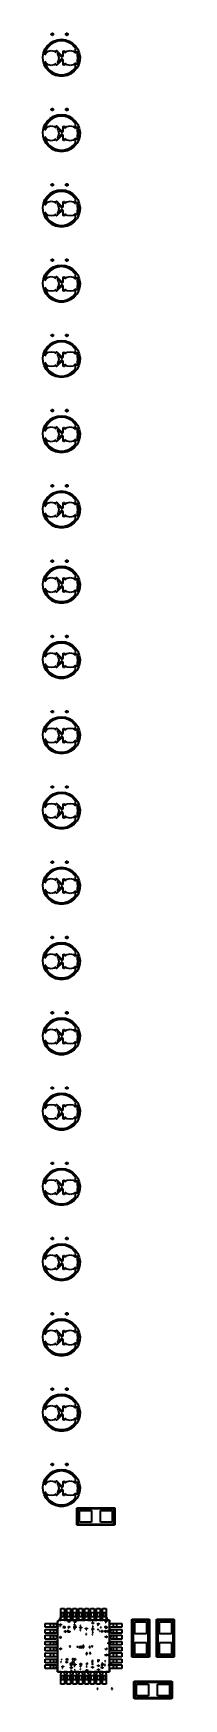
# Model space of a CAD drawing. Header units: millimetres. Extents: x 13 to 30, y -7 to 214.
import ezdxf

# ---------------------------------------------------------------- set-up
doc = ezdxf.new("R2010")
doc.units = ezdxf.units.MM
doc.layers.add('Pen 3', color=96, linetype='CONTINUOUS', true_color=0x008000)

msp = doc.modelspace()

# ---------------------------------------------------------------- linework, layer by layer
at = {"layer": 'Pen 3', "color": 96, "lineweight": 35, "true_color": 0x008000}
for p, q in [((13.23, 212.05), (13.52, 212.48)), ((13.52, 212.48), (13.93, 212.85)), ((14.05, 212.7), (13.68, 212.35)), ((13.93, 212.85), (14.38, 213.12)), ((14.45, 212.95), (14.05, 212.7)), ((14.07, 214.05), (14.1, 214.07)), ((14.07, 214), (14.07, 214.05)), ((14.1, 213.98), (14.07, 214)), ((14.1, 214.1), (14.12, 214.12)), ((14.1, 214.07), (14.1, 214.1)), ((14.1, 213.95), (14.1, 213.98)), ((14.12, 213.93), (14.1, 213.95)), ((14.12, 214.12), (14.12, 214.15)), ((14.12, 214.15), (14.15, 214.15)), ((14.12, 213.9), (14.12, 213.93)), ((14.15, 213.9), (14.12, 213.9)), ((14.15, 214.15), (14.18, 214.15)), ((14.18, 213.88), (14.15, 213.9)), ((14.18, 214.15), (14.23, 214.15)), ((14.23, 213.88), (14.18, 213.88)), ((14.23, 214.15), (14.25, 214.15)), ((14.25, 213.9), (14.23, 213.88)), ((14.25, 214.15), (14.27, 214.15)), ((14.27, 213.9), (14.25, 213.9)), ((14.27, 214.15), (14.3, 214.12)), ((14.3, 213.93), (14.27, 213.9)), ((14.3, 214.12), (14.32, 214.1)), ((14.32, 213.95), (14.3, 213.93)), ((14.32, 214.1), (14.32, 214.07)), ((14.32, 214.07), (14.32, 214.05)), ((14.32, 214.05), (14.32, 214)), ((14.32, 214), (14.32, 213.98)), ((14.32, 213.98), (14.32, 213.95)), ((14.38, 213.12), (14.88, 213.3)), ((14.93, 213.1), (14.45, 212.95)), ((14.88, 213.3), (15.4, 213.35)), ((15.4, 213.15), (14.93, 213.1)), ((15.4, 213.35), (15.95, 213.3)), ((15.9, 213.1), (15.4, 213.15)), ((16.35, 212.95), (15.9, 213.1)), ((15.95, 213.3), (16.45, 213.12)), ((16, 214.1), (16.02, 214.12)), ((16, 214.07), (16, 214.1)), ((16, 214.05), (16, 214.07)), ((16, 214), (16, 214.05)), ((16, 213.98), (16, 214)), ((16, 213.95), (16, 213.98)), ((16.02, 213.93), (16, 213.95)), ((16.02, 214.12), (16.05, 214.15)), ((16.05, 213.9), (16.02, 213.93)), ((16.05, 214.15), (16.08, 214.15)), ((16.08, 213.9), (16.05, 213.9)), ((16.08, 214.15), (16.1, 214.15)), ((16.1, 213.88), (16.08, 213.9)), ((16.1, 214.15), (16.15, 214.15)), ((16.15, 213.88), (16.1, 213.88)), ((16.15, 214.15), (16.17, 214.15)), ((16.17, 213.9), (16.15, 213.88)), ((16.17, 214.15), (16.2, 214.15)), ((16.2, 213.9), (16.17, 213.9)), ((16.2, 214.15), (16.23, 214.12)), ((16.23, 213.93), (16.2, 213.9)), ((16.23, 214.12), (16.25, 214.1)), ((16.25, 213.95), (16.23, 213.93)), ((16.25, 214.1), (16.25, 214.07)), ((16.25, 214.07), (16.25, 214.05)), ((16.25, 214.05), (16.25, 214)), ((16.25, 214), (16.25, 213.98)), ((16.25, 213.98), (16.25, 213.95)), ((16.77, 212.7), (16.35, 212.95)), ((16.45, 213.12), (16.9, 212.85)), ((17.12, 212.35), (16.77, 212.7)), ((16.9, 212.85), (17.27, 212.48)), ((17.27, 212.48), (17.58, 212.05)), ((12.95, 211.02), (13.05, 211.55)), ((12.98, 210.5), (12.95, 211.02)), ((13.12, 209.98), (12.98, 210.5)), ((13.05, 211.55), (13.23, 212.05)), ((13.2, 211.3), (13.38, 211.55)), ((13.23, 211.5), (13.2, 211.3)), ((13.38, 210.18), (13.2, 210.4)), ((13.2, 210.4), (13.3, 210.05)), ((13.4, 211.95), (13.23, 211.5)), ((13.38, 211.55), (13.68, 211.77)), ((13.68, 212.35), (13.4, 211.95)), ((13.68, 211.77), (14.07, 211.85)), ((14.07, 211.85), (14.45, 211.77)), ((14.45, 211.77), (14.68, 211.6)), ((14.68, 211.77), (14.73, 211.85)), ((14.68, 211.6), (14.68, 211.77)), ((14.73, 211.85), (14.82, 211.85)), ((14.82, 211.85), (14.85, 211.77)), ((15.6, 210.7), (14.82, 209.93)), ((14.85, 211.77), (15.6, 211.02)), ((15.57, 210.88), (14.88, 211.57)), ((14.88, 211.57), (14.88, 211.4)), ((14.88, 211.4), (14.98, 211.23)), ((14.88, 210.18), (15.57, 210.88)), ((14.98, 210.48), (14.88, 210.32)), ((14.88, 210.32), (14.88, 210.18)), ((14.98, 211.23), (15.05, 210.85)), ((15.05, 210.85), (14.98, 210.48)), ((15.6, 211.02), (15.65, 211.23)), ((15.65, 210.48), (15.6, 210.7)), ((15.65, 211.73), (15.7, 211.8)), ((15.65, 211.25), (15.65, 211.73)), ((15.65, 211.23), (15.65, 211.25)), ((15.65, 210), (15.65, 210.48)), ((15.65, 210.48), (15.65, 210.48)), ((15.7, 211.8), (15.8, 211.8)), ((15.8, 211.8), (15.85, 211.73)), ((15.85, 211.73), (15.85, 211.52)), ((15.85, 211.52), (15.88, 211.55)), ((15.88, 211.55), (16.17, 211.77)), ((16.17, 211.77), (16.58, 211.85)), ((16.58, 211.85), (16.95, 211.77)), ((16.95, 211.77), (17.25, 211.55)), ((17.33, 212.07), (17.12, 212.35)), ((17.25, 211.55), (17.27, 211.52)), ((17.27, 210.2), (17.25, 210.18)), ((17.27, 212.02), (17.33, 212.07)), ((17.27, 211.52), (17.27, 212.02)), ((17.27, 209.62), (17.27, 210.2)), ((17.6, 211.5), (17.48, 211.77)), ((17.48, 211.77), (17.48, 211.2)), ((17.48, 211.2), (17.55, 210.85)), ((17.55, 210.85), (17.48, 210.52)), ((17.48, 210.52), (17.48, 209.98)), ((17.52, 210.05), (17.65, 210.52)), ((17.58, 212.05), (17.77, 211.55)), ((17.67, 211), (17.6, 211.5)), ((17.65, 210.52), (17.67, 211)), ((17.85, 210.5), (17.7, 209.98)), ((17.77, 211.55), (17.88, 211.02)), ((17.88, 211.02), (17.85, 210.5)), ((13.38, 209.5), (13.12, 209.98)), ((13.3, 210.05), (13.52, 209.62)), ((13.68, 209.95), (13.38, 210.18)), ((13.73, 209.1), (13.38, 209.5)), ((13.52, 209.62), (13.85, 209.25)), ((14.07, 209.88), (13.68, 209.95)), ((14.15, 208.77), (13.73, 209.1)), ((13.85, 209.25), (14.25, 208.95)), ((14.45, 209.95), (14.07, 209.88)), ((14.62, 208.55), (14.15, 208.77)), ((14.25, 208.95), (14.7, 208.75)), ((14.68, 210.1), (14.45, 209.95)), ((15.15, 208.45), (14.62, 208.55)), ((14.68, 210), (14.68, 210.1)), ((14.73, 209.9), (14.68, 210)), ((14.7, 208.75), (15.18, 208.62)), ((14.75, 209.9), (14.73, 209.9)), ((14.77, 209.9), (14.75, 209.9)), ((14.75, 209.9), (14.75, 209.9)), ((14.82, 209.9), (14.77, 209.9)), ((14.82, 209.93), (14.82, 209.9)), ((15.68, 208.45), (15.15, 208.45)), ((15.18, 208.62), (15.65, 208.62)), ((15.7, 209.9), (15.65, 210)), ((15.65, 208.62), (16.12, 208.75)), ((16.2, 208.55), (15.68, 208.45)), ((15.8, 209.9), (15.7, 209.9)), ((15.85, 210), (15.8, 209.9)), ((15.88, 210.18), (15.85, 210.18)), ((15.85, 210.18), (15.85, 210)), ((16.17, 209.95), (15.88, 210.18)), ((16.12, 208.75), (16.58, 208.95)), ((16.58, 209.88), (16.17, 209.95)), ((16.67, 208.77), (16.2, 208.55)), ((16.95, 209.95), (16.58, 209.88)), ((16.58, 208.95), (16.98, 209.25)), ((17.1, 209.1), (16.67, 208.77)), ((17.25, 210.18), (16.95, 209.95)), ((16.98, 209.25), (17.27, 209.62)), ((17.45, 209.5), (17.1, 209.1)), ((17.7, 209.98), (17.45, 209.5)), ((17.48, 209.98), (17.52, 210.05)), ((14.07, 204.05), (14.1, 204.07)), ((14.07, 204), (14.07, 204.05)), ((14.1, 203.98), (14.07, 204)), ((14.1, 204.1), (14.12, 204.12)), ((14.1, 204.07), (14.1, 204.1)), ((14.1, 203.95), (14.1, 203.98)), ((14.12, 203.93), (14.1, 203.95)), ((14.12, 204.12), (14.12, 204.15)), ((14.12, 204.15), (14.15, 204.15)), ((14.12, 203.9), (14.12, 203.93)), ((14.15, 203.9), (14.12, 203.9)), ((14.15, 204.15), (14.18, 204.15)), ((14.18, 203.88), (14.15, 203.9)), ((14.18, 204.15), (14.23, 204.15)), ((14.23, 203.88), (14.18, 203.88)), ((14.23, 204.15), (14.25, 204.15)), ((14.25, 203.9), (14.23, 203.88)), ((14.25, 204.15), (14.27, 204.15)), ((14.27, 203.9), (14.25, 203.9)), ((14.27, 204.15), (14.3, 204.12)), ((14.3, 203.93), (14.27, 203.9)), ((14.3, 204.12), (14.32, 204.1)), ((14.32, 203.95), (14.3, 203.93)), ((14.32, 204.1), (14.32, 204.07)), ((14.32, 204.07), (14.32, 204.05)), ((14.32, 204.05), (14.32, 204)), ((14.32, 204), (14.32, 203.98)), ((14.32, 203.98), (14.32, 203.95)), ((16, 204.1), (16.02, 204.12)), ((16, 204.07), (16, 204.1)), ((16, 204.05), (16, 204.07)), ((16, 204), (16, 204.05)), ((16, 203.98), (16, 204)), ((16, 203.95), (16, 203.98)), ((16.02, 203.93), (16, 203.95)), ((16.02, 204.12), (16.05, 204.15)), ((16.05, 203.9), (16.02, 203.93)), ((16.05, 204.15), (16.08, 204.15)), ((16.08, 203.9), (16.05, 203.9)), ((16.08, 204.15), (16.1, 204.15)), ((16.1, 203.88), (16.08, 203.9)), ((16.1, 204.15), (16.15, 204.15)), ((16.15, 203.88), (16.1, 203.88)), ((16.15, 204.15), (16.17, 204.15)), ((16.17, 203.9), (16.15, 203.88)), ((16.17, 204.15), (16.2, 204.15)), ((16.2, 203.9), (16.17, 203.9)), ((16.2, 204.15), (16.23, 204.12)), ((16.23, 203.93), (16.2, 203.9)), ((16.23, 204.12), (16.25, 204.1)), ((16.25, 203.95), (16.23, 203.93)), ((16.25, 204.1), (16.25, 204.07)), ((16.25, 204.07), (16.25, 204.05)), ((16.25, 204.05), (16.25, 204)), ((16.25, 204), (16.25, 203.98)), ((16.25, 203.98), (16.25, 203.95)), ((12.95, 201.02), (13.05, 201.55)), ((13.05, 201.55), (13.23, 202.05)), ((13.2, 201.3), (13.38, 201.55)), ((13.23, 201.5), (13.2, 201.3)), ((13.23, 202.05), (13.52, 202.48)), ((13.4, 201.95), (13.23, 201.5)), ((13.38, 201.55), (13.68, 201.77)), ((13.68, 202.35), (13.4, 201.95)), ((13.52, 202.48), (13.93, 202.85)), ((14.05, 202.7), (13.68, 202.35)), ((13.68, 201.77), (14.07, 201.85)), ((13.93, 202.85), (14.38, 203.12)), ((14.45, 202.95), (14.05, 202.7)), ((14.07, 201.85), (14.45, 201.77)), ((14.38, 203.12), (14.88, 203.3)), ((14.93, 203.1), (14.45, 202.95)), ((14.45, 201.77), (14.68, 201.6)), ((14.68, 201.77), (14.73, 201.85)), ((14.68, 201.6), (14.68, 201.77)), ((14.73, 201.85), (14.82, 201.85)), ((14.82, 201.85), (14.85, 201.77)), ((14.85, 201.77), (15.6, 201.02)), ((14.88, 203.3), (15.4, 203.35)), ((15.57, 200.88), (14.88, 201.57)), ((14.88, 201.57), (14.88, 201.4)), ((14.88, 201.4), (14.98, 201.23)), ((15.4, 203.15), (14.93, 203.1)), ((15.4, 203.35), (15.95, 203.3)), ((15.9, 203.1), (15.4, 203.15)), ((15.65, 201.73), (15.7, 201.8)), ((15.65, 201.25), (15.65, 201.73)), ((15.7, 201.8), (15.8, 201.8)), ((15.8, 201.8), (15.85, 201.73)), ((15.85, 201.73), (15.85, 201.52)), ((15.85, 201.52), (15.88, 201.55)), ((15.88, 201.55), (16.17, 201.77)), ((16.35, 202.95), (15.9, 203.1)), ((15.95, 203.3), (16.45, 203.12)), ((16.17, 201.77), (16.58, 201.85)), ((16.77, 202.7), (16.35, 202.95)), ((16.45, 203.12), (16.9, 202.85)), ((16.58, 201.85), (16.95, 201.77)), ((17.12, 202.35), (16.77, 202.7)), ((16.9, 202.85), (17.27, 202.48)), ((16.95, 201.77), (17.25, 201.55)), ((17.33, 202.07), (17.12, 202.35)), ((17.25, 201.55), (17.27, 201.52)), ((17.27, 202.48), (17.58, 202.05)), ((17.27, 202.02), (17.33, 202.07)), ((17.27, 201.52), (17.27, 202.02)), ((17.6, 201.5), (17.48, 201.77)), ((17.48, 201.77), (17.48, 201.2)), ((17.58, 202.05), (17.77, 201.55)), ((17.67, 201), (17.6, 201.5)), ((17.77, 201.55), (17.88, 201.02)), ((12.98, 200.5), (12.95, 201.02)), ((13.12, 199.98), (12.98, 200.5)), ((13.38, 199.5), (13.12, 199.98)), ((13.38, 200.18), (13.2, 200.4)), ((13.2, 200.4), (13.3, 200.05)), ((13.3, 200.05), (13.52, 199.62)), ((13.68, 199.95), (13.38, 200.18)), ((13.73, 199.1), (13.38, 199.5)), ((13.52, 199.62), (13.85, 199.25)), ((14.07, 199.88), (13.68, 199.95)), ((13.85, 199.25), (14.25, 198.95)), ((14.45, 199.95), (14.07, 199.88)), ((14.68, 200.1), (14.45, 199.95)), ((14.68, 200), (14.68, 200.1)), ((14.73, 199.9), (14.68, 200)), ((14.75, 199.9), (14.73, 199.9)), ((14.77, 199.9), (14.75, 199.9)), ((14.75, 199.9), (14.75, 199.9)), ((14.82, 199.9), (14.77, 199.9)), ((15.6, 200.7), (14.82, 199.93)), ((14.82, 199.93), (14.82, 199.9)), ((14.88, 200.18), (15.57, 200.88)), ((14.98, 200.48), (14.88, 200.32)), ((14.88, 200.32), (14.88, 200.18)), ((14.98, 201.23), (15.05, 200.85)), ((15.05, 200.85), (14.98, 200.48)), ((15.6, 201.02), (15.65, 201.23)), ((15.65, 200.48), (15.6, 200.7)), ((15.65, 201.23), (15.65, 201.25)), ((15.65, 200), (15.65, 200.48)), ((15.65, 200.48), (15.65, 200.48)), ((15.7, 199.9), (15.65, 200)), ((15.8, 199.9), (15.7, 199.9)), ((15.85, 200), (15.8, 199.9)), ((15.88, 200.18), (15.85, 200.18)), ((15.85, 200.18), (15.85, 200)), ((16.17, 199.95), (15.88, 200.18)), ((16.58, 199.88), (16.17, 199.95)), ((16.95, 199.95), (16.58, 199.88)), ((16.58, 198.95), (16.98, 199.25)), ((17.25, 200.18), (16.95, 199.95)), ((16.98, 199.25), (17.27, 199.62)), ((17.45, 199.5), (17.1, 199.1)), ((17.27, 200.2), (17.25, 200.18)), ((17.27, 199.62), (17.27, 200.2)), ((17.7, 199.98), (17.45, 199.5)), ((17.48, 201.2), (17.55, 200.85)), ((17.55, 200.85), (17.48, 200.52)), ((17.48, 200.52), (17.48, 199.98)), ((17.48, 199.98), (17.52, 200.05)), ((17.52, 200.05), (17.65, 200.52)), ((17.65, 200.52), (17.67, 201)), ((17.85, 200.5), (17.7, 199.98)), ((17.88, 201.02), (17.85, 200.5)), ((14.15, 198.77), (13.73, 199.1)), ((14.62, 198.55), (14.15, 198.77)), ((14.25, 198.95), (14.7, 198.75)), ((15.15, 198.45), (14.62, 198.55)), ((14.7, 198.75), (15.18, 198.62)), ((15.68, 198.45), (15.15, 198.45)), ((15.18, 198.62), (15.65, 198.62)), ((15.65, 198.62), (16.12, 198.75)), ((16.2, 198.55), (15.68, 198.45)), ((16.12, 198.75), (16.58, 198.95)), ((16.67, 198.77), (16.2, 198.55)), ((17.1, 199.1), (16.67, 198.77)), ((13.52, 192.48), (13.93, 192.85)), ((14.05, 192.7), (13.68, 192.35)), ((13.93, 192.85), (14.38, 193.12)), ((14.45, 192.95), (14.05, 192.7)), ((14.07, 194.05), (14.1, 194.07)), ((14.07, 194), (14.07, 194.05)), ((14.1, 193.98), (14.07, 194)), ((14.1, 194.1), (14.12, 194.12)), ((14.1, 194.07), (14.1, 194.1)), ((14.1, 193.95), (14.1, 193.98)), ((14.12, 193.93), (14.1, 193.95)), ((14.12, 194.12), (14.12, 194.15)), ((14.12, 194.15), (14.15, 194.15)), ((14.12, 193.9), (14.12, 193.93)), ((14.15, 193.9), (14.12, 193.9)), ((14.15, 194.15), (14.18, 194.15)), ((14.18, 193.88), (14.15, 193.9)), ((14.18, 194.15), (14.23, 194.15)), ((14.23, 193.88), (14.18, 193.88)), ((14.23, 194.15), (14.25, 194.15)), ((14.25, 193.9), (14.23, 193.88)), ((14.25, 194.15), (14.27, 194.15)), ((14.27, 193.9), (14.25, 193.9)), ((14.27, 194.15), (14.3, 194.12)), ((14.3, 193.93), (14.27, 193.9)), ((14.3, 194.12), (14.32, 194.1)), ((14.32, 193.95), (14.3, 193.93)), ((14.32, 194.1), (14.32, 194.07)), ((14.32, 194.07), (14.32, 194.05)), ((14.32, 194.05), (14.32, 194)), ((14.32, 194), (14.32, 193.98)), ((14.32, 193.98), (14.32, 193.95)), ((14.38, 193.12), (14.88, 193.3)), ((14.93, 193.1), (14.45, 192.95)), ((14.88, 193.3), (15.4, 193.35)), ((15.4, 193.15), (14.93, 193.1)), ((15.4, 193.35), (15.95, 193.3)), ((15.9, 193.1), (15.4, 193.15)), ((16.35, 192.95), (15.9, 193.1)), ((15.95, 193.3), (16.45, 193.12)), ((16, 194.1), (16.02, 194.12)), ((16, 194.07), (16, 194.1)), ((16, 194.05), (16, 194.07)), ((16, 194), (16, 194.05)), ((16, 193.98), (16, 194)), ((16, 193.95), (16, 193.98)), ((16.02, 193.93), (16, 193.95)), ((16.02, 194.12), (16.05, 194.15)), ((16.05, 193.9), (16.02, 193.93)), ((16.05, 194.15), (16.08, 194.15)), ((16.08, 193.9), (16.05, 193.9)), ((16.08, 194.15), (16.1, 194.15)), ((16.1, 193.88), (16.08, 193.9)), ((16.1, 194.15), (16.15, 194.15)), ((16.15, 193.88), (16.1, 193.88)), ((16.15, 194.15), (16.17, 194.15)), ((16.17, 193.9), (16.15, 193.88)), ((16.17, 194.15), (16.2, 194.15)), ((16.2, 193.9), (16.17, 193.9)), ((16.2, 194.15), (16.23, 194.12)), ((16.23, 193.93), (16.2, 193.9)), ((16.23, 194.12), (16.25, 194.1)), ((16.25, 193.95), (16.23, 193.93)), ((16.25, 194.1), (16.25, 194.07)), ((16.25, 194.07), (16.25, 194.05)), ((16.25, 194.05), (16.25, 194)), ((16.25, 194), (16.25, 193.98)), ((16.25, 193.98), (16.25, 193.95)), ((16.77, 192.7), (16.35, 192.95)), ((16.45, 193.12), (16.9, 192.85)), ((17.12, 192.35), (16.77, 192.7)), ((16.9, 192.85), (17.27, 192.48)), ((12.95, 191.02), (13.05, 191.55)), ((12.98, 190.5), (12.95, 191.02)), ((13.12, 189.98), (12.98, 190.5)), ((13.05, 191.55), (13.23, 192.05)), ((13.2, 191.3), (13.38, 191.55)), ((13.23, 191.5), (13.2, 191.3)), ((13.38, 190.18), (13.2, 190.4)), ((13.2, 190.4), (13.3, 190.05)), ((13.23, 192.05), (13.52, 192.48)), ((13.4, 191.95), (13.23, 191.5)), ((13.38, 191.55), (13.68, 191.77)), ((13.68, 192.35), (13.4, 191.95)), ((13.68, 191.77), (14.07, 191.85)), ((14.07, 191.85), (14.45, 191.77)), ((14.45, 191.77), (14.68, 191.6)), ((14.68, 191.77), (14.73, 191.85)), ((14.68, 191.6), (14.68, 191.77)), ((14.73, 191.85), (14.82, 191.85)), ((14.82, 191.85), (14.85, 191.77)), ((15.6, 190.7), (14.82, 189.93)), ((14.85, 191.77), (15.6, 191.02)), ((15.57, 190.88), (14.88, 191.57)), ((14.88, 191.57), (14.88, 191.4)), ((14.88, 191.4), (14.98, 191.23)), ((14.88, 190.18), (15.57, 190.88)), ((14.98, 190.48), (14.88, 190.32)), ((14.88, 190.32), (14.88, 190.18)), ((14.98, 191.23), (15.05, 190.85)), ((15.05, 190.85), (14.98, 190.48)), ((15.6, 191.02), (15.65, 191.23)), ((15.65, 190.48), (15.6, 190.7)), ((15.65, 191.73), (15.7, 191.8)), ((15.65, 191.25), (15.65, 191.73)), ((15.65, 191.23), (15.65, 191.25)), ((15.65, 190), (15.65, 190.48)), ((15.65, 190.48), (15.65, 190.48)), ((15.7, 191.8), (15.8, 191.8)), ((15.8, 191.8), (15.85, 191.73)), ((15.85, 191.73), (15.85, 191.52)), ((15.85, 191.52), (15.88, 191.55)), ((15.88, 191.55), (16.17, 191.77)), ((16.17, 191.77), (16.58, 191.85)), ((16.58, 191.85), (16.95, 191.77)), ((16.95, 191.77), (17.25, 191.55)), ((17.33, 192.07), (17.12, 192.35)), ((17.25, 191.55), (17.27, 191.52)), ((17.27, 192.48), (17.58, 192.05)), ((17.27, 192.02), (17.33, 192.07)), ((17.27, 191.52), (17.27, 192.02)), ((17.6, 191.5), (17.48, 191.77)), ((17.48, 191.77), (17.48, 191.2)), ((17.48, 191.2), (17.55, 190.85)), ((17.55, 190.85), (17.48, 190.52)), ((17.48, 190.52), (17.48, 189.98)), ((17.52, 190.05), (17.65, 190.52)), ((17.58, 192.05), (17.77, 191.55)), ((17.67, 191), (17.6, 191.5)), ((17.65, 190.52), (17.67, 191)), ((17.85, 190.5), (17.7, 189.98)), ((17.77, 191.55), (17.88, 191.02)), ((17.88, 191.02), (17.85, 190.5)), ((13.38, 189.5), (13.12, 189.98)), ((13.3, 190.05), (13.52, 189.62)), ((13.68, 189.95), (13.38, 190.18)), ((13.73, 189.1), (13.38, 189.5)), ((13.52, 189.62), (13.85, 189.25)), ((14.07, 189.88), (13.68, 189.95)), ((14.15, 188.77), (13.73, 189.1)), ((13.85, 189.25), (14.25, 188.95)), ((14.45, 189.95), (14.07, 189.88)), ((14.62, 188.55), (14.15, 188.77)), ((14.25, 188.95), (14.7, 188.75)), ((14.68, 190.1), (14.45, 189.95)), ((15.15, 188.45), (14.62, 188.55)), ((14.68, 190), (14.68, 190.1)), ((14.73, 189.9), (14.68, 190)), ((14.7, 188.75), (15.18, 188.62)), ((14.75, 189.9), (14.73, 189.9)), ((14.77, 189.9), (14.75, 189.9)), ((14.75, 189.9), (14.75, 189.9)), ((14.82, 189.9), (14.77, 189.9)), ((14.82, 189.93), (14.82, 189.9)), ((15.68, 188.45), (15.15, 188.45)), ((15.18, 188.62), (15.65, 188.62)), ((15.7, 189.9), (15.65, 190)), ((15.65, 188.62), (16.12, 188.75)), ((16.2, 188.55), (15.68, 188.45)), ((15.8, 189.9), (15.7, 189.9)), ((15.85, 190), (15.8, 189.9)), ((15.88, 190.18), (15.85, 190.18)), ((15.85, 190.18), (15.85, 190)), ((16.17, 189.95), (15.88, 190.18)), ((16.12, 188.75), (16.58, 188.95)), ((16.58, 189.88), (16.17, 189.95)), ((16.67, 188.77), (16.2, 188.55)), ((16.95, 189.95), (16.58, 189.88)), ((16.58, 188.95), (16.98, 189.25)), ((17.1, 189.1), (16.67, 188.77)), ((17.25, 190.18), (16.95, 189.95)), ((16.98, 189.25), (17.27, 189.62)), ((17.45, 189.5), (17.1, 189.1)), ((17.27, 190.2), (17.25, 190.18)), ((17.27, 189.62), (17.27, 190.2)), ((17.7, 189.98), (17.45, 189.5)), ((17.48, 189.98), (17.52, 190.05)), ((14.07, 184.05), (14.1, 184.07)), ((14.07, 184), (14.07, 184.05)), ((14.1, 183.98), (14.07, 184)), ((14.1, 184.1), (14.12, 184.12)), ((14.1, 184.07), (14.1, 184.1)), ((14.1, 183.95), (14.1, 183.98)), ((14.12, 183.93), (14.1, 183.95)), ((14.12, 184.12), (14.12, 184.15)), ((14.12, 184.15), (14.15, 184.15)), ((14.12, 183.9), (14.12, 183.93)), ((14.15, 183.9), (14.12, 183.9)), ((14.15, 184.15), (14.18, 184.15)), ((14.18, 183.88), (14.15, 183.9)), ((14.18, 184.15), (14.23, 184.15)), ((14.23, 183.88), (14.18, 183.88)), ((14.23, 184.15), (14.25, 184.15)), ((14.25, 183.9), (14.23, 183.88)), ((14.25, 184.15), (14.27, 184.15)), ((14.27, 183.9), (14.25, 183.9)), ((14.27, 184.15), (14.3, 184.12)), ((14.3, 183.93), (14.27, 183.9)), ((14.3, 184.12), (14.32, 184.1)), ((14.32, 183.95), (14.3, 183.93)), ((14.32, 184.1), (14.32, 184.07)), ((14.32, 184.07), (14.32, 184.05)), ((14.32, 184.05), (14.32, 184)), ((14.32, 184), (14.32, 183.98)), ((14.32, 183.98), (14.32, 183.95)), ((16, 184.1), (16.02, 184.12)), ((16, 184.07), (16, 184.1)), ((16, 184.05), (16, 184.07)), ((16, 184), (16, 184.05)), ((16, 183.98), (16, 184)), ((16, 183.95), (16, 183.98)), ((16.02, 183.93), (16, 183.95)), ((16.02, 184.12), (16.05, 184.15)), ((16.05, 183.9), (16.02, 183.93)), ((16.05, 184.15), (16.08, 184.15)), ((16.08, 183.9), (16.05, 183.9)), ((16.08, 184.15), (16.1, 184.15)), ((16.1, 183.88), (16.08, 183.9)), ((16.1, 184.15), (16.15, 184.15)), ((16.15, 183.88), (16.1, 183.88)), ((16.15, 184.15), (16.17, 184.15)), ((16.17, 183.9), (16.15, 183.88)), ((16.17, 184.15), (16.2, 184.15)), ((16.2, 183.9), (16.17, 183.9)), ((16.2, 184.15), (16.23, 184.12)), ((16.23, 183.93), (16.2, 183.9)), ((16.23, 184.12), (16.25, 184.1)), ((16.25, 183.95), (16.23, 183.93)), ((16.25, 184.1), (16.25, 184.07)), ((16.25, 184.07), (16.25, 184.05)), ((16.25, 184.05), (16.25, 184)), ((16.25, 184), (16.25, 183.98)), ((16.25, 183.98), (16.25, 183.95)), ((12.95, 181.02), (13.05, 181.55)), ((13.05, 181.55), (13.23, 182.05)), ((13.2, 181.3), (13.38, 181.55)), ((13.23, 181.5), (13.2, 181.3)), ((13.23, 182.05), (13.52, 182.48)), ((13.4, 181.95), (13.23, 181.5)), ((13.38, 181.55), (13.68, 181.77)), ((13.68, 182.35), (13.4, 181.95)), ((13.52, 182.48), (13.93, 182.85)), ((14.05, 182.7), (13.68, 182.35)), ((13.68, 181.77), (14.07, 181.85)), ((13.93, 182.85), (14.38, 183.12)), ((14.45, 182.95), (14.05, 182.7)), ((14.07, 181.85), (14.45, 181.77)), ((14.38, 183.12), (14.88, 183.3)), ((14.93, 183.1), (14.45, 182.95)), ((14.45, 181.77), (14.68, 181.6)), ((14.68, 181.77), (14.73, 181.85)), ((14.68, 181.6), (14.68, 181.77)), ((14.73, 181.85), (14.82, 181.85)), ((14.82, 181.85), (14.85, 181.77)), ((14.85, 181.77), (15.6, 181.02)), ((14.88, 183.3), (15.4, 183.35)), ((15.57, 180.88), (14.88, 181.57)), ((14.88, 181.57), (14.88, 181.4)), ((15.4, 183.15), (14.93, 183.1)), ((15.4, 183.35), (15.95, 183.3)), ((15.9, 183.1), (15.4, 183.15)), ((15.65, 181.73), (15.7, 181.8)), ((15.65, 181.25), (15.65, 181.73)), ((15.7, 181.8), (15.8, 181.8)), ((15.8, 181.8), (15.85, 181.73)), ((15.85, 181.73), (15.85, 181.52)), ((15.85, 181.52), (15.88, 181.55)), ((15.88, 181.55), (16.17, 181.77)), ((16.35, 182.95), (15.9, 183.1)), ((15.95, 183.3), (16.45, 183.12)), ((16.17, 181.77), (16.58, 181.85)), ((16.77, 182.7), (16.35, 182.95)), ((16.45, 183.12), (16.9, 182.85)), ((16.58, 181.85), (16.95, 181.77)), ((17.12, 182.35), (16.77, 182.7)), ((16.9, 182.85), (17.27, 182.48)), ((16.95, 181.77), (17.25, 181.55)), ((17.33, 182.07), (17.12, 182.35)), ((17.25, 181.55), (17.27, 181.52)), ((17.27, 182.48), (17.58, 182.05)), ((17.27, 182.02), (17.33, 182.07)), ((17.27, 181.52), (17.27, 182.02)), ((17.6, 181.5), (17.48, 181.77)), ((17.48, 181.77), (17.48, 181.2)), ((17.58, 182.05), (17.77, 181.55)), ((17.67, 181), (17.6, 181.5)), ((17.77, 181.55), (17.88, 181.02)), ((12.98, 180.5), (12.95, 181.02)), ((13.12, 179.98), (12.98, 180.5)), ((13.38, 179.5), (13.12, 179.98)), ((13.38, 180.18), (13.2, 180.4)), ((13.2, 180.4), (13.3, 180.05)), ((13.3, 180.05), (13.52, 179.62)), ((13.68, 179.95), (13.38, 180.18)), ((13.73, 179.1), (13.38, 179.5)), ((13.52, 179.62), (13.85, 179.25)), ((14.07, 179.88), (13.68, 179.95)), ((13.85, 179.25), (14.25, 178.95)), ((14.45, 179.95), (14.07, 179.88)), ((14.68, 180.1), (14.45, 179.95)), ((14.68, 180), (14.68, 180.1)), ((14.73, 179.9), (14.68, 180)), ((14.75, 179.9), (14.73, 179.9)), ((14.77, 179.9), (14.75, 179.9)), ((14.75, 179.9), (14.75, 179.9)), ((14.82, 179.9), (14.77, 179.9)), ((15.6, 180.7), (14.82, 179.93)), ((14.82, 179.93), (14.82, 179.9)), ((14.88, 181.4), (14.98, 181.23)), ((14.88, 180.18), (15.57, 180.88)), ((14.98, 180.48), (14.88, 180.32)), ((14.88, 180.32), (14.88, 180.18)), ((14.98, 181.23), (15.05, 180.85)), ((15.05, 180.85), (14.98, 180.48)), ((15.6, 181.02), (15.65, 181.23)), ((15.65, 180.48), (15.6, 180.7)), ((15.65, 181.23), (15.65, 181.25)), ((15.65, 180), (15.65, 180.48)), ((15.65, 180.48), (15.65, 180.48)), ((15.7, 179.9), (15.65, 180)), ((15.8, 179.9), (15.7, 179.9)), ((15.85, 180), (15.8, 179.9)), ((15.88, 180.18), (15.85, 180.18)), ((15.85, 180.18), (15.85, 180)), ((16.17, 179.95), (15.88, 180.18)), ((16.58, 179.88), (16.17, 179.95)), ((16.95, 179.95), (16.58, 179.88)), ((16.58, 178.95), (16.98, 179.25)), ((17.25, 180.18), (16.95, 179.95)), ((16.98, 179.25), (17.27, 179.62)), ((17.45, 179.5), (17.1, 179.1)), ((17.27, 180.2), (17.25, 180.18)), ((17.27, 179.62), (17.27, 180.2)), ((17.7, 179.98), (17.45, 179.5)), ((17.48, 181.2), (17.55, 180.85)), ((17.55, 180.85), (17.48, 180.52)), ((17.48, 180.52), (17.48, 179.98)), ((17.48, 179.98), (17.52, 180.05)), ((17.52, 180.05), (17.65, 180.52)), ((17.65, 180.52), (17.67, 181)), ((17.85, 180.5), (17.7, 179.98)), ((17.88, 181.02), (17.85, 180.5)), ((14.15, 178.77), (13.73, 179.1)), ((14.62, 178.55), (14.15, 178.77)), ((14.25, 178.95), (14.7, 178.75)), ((15.15, 178.45), (14.62, 178.55)), ((14.7, 178.75), (15.18, 178.62)), ((15.68, 178.45), (15.15, 178.45)), ((15.18, 178.62), (15.65, 178.62)), ((15.65, 178.62), (16.12, 178.75)), ((16.2, 178.55), (15.68, 178.45)), ((16.12, 178.75), (16.58, 178.95)), ((16.67, 178.77), (16.2, 178.55)), ((17.1, 179.1), (16.67, 178.77)), ((13.52, 172.48), (13.93, 172.85)), ((14.05, 172.7), (13.68, 172.35)), ((13.93, 172.85), (14.38, 173.12)), ((14.45, 172.95), (14.05, 172.7)), ((14.07, 174.05), (14.1, 174.07)), ((14.07, 174), (14.07, 174.05)), ((14.1, 173.98), (14.07, 174)), ((14.1, 174.1), (14.12, 174.12)), ((14.1, 174.07), (14.1, 174.1)), ((14.1, 173.95), (14.1, 173.98)), ((14.12, 173.93), (14.1, 173.95)), ((14.12, 174.12), (14.12, 174.15)), ((14.12, 174.15), (14.15, 174.15)), ((14.12, 173.9), (14.12, 173.93)), ((14.15, 173.9), (14.12, 173.9)), ((14.15, 174.15), (14.18, 174.15)), ((14.18, 173.88), (14.15, 173.9)), ((14.18, 174.15), (14.23, 174.15)), ((14.23, 173.88), (14.18, 173.88)), ((14.23, 174.15), (14.25, 174.15)), ((14.25, 173.9), (14.23, 173.88)), ((14.25, 174.15), (14.27, 174.15)), ((14.27, 173.9), (14.25, 173.9)), ((14.27, 174.15), (14.3, 174.12)), ((14.3, 173.93), (14.27, 173.9)), ((14.3, 174.12), (14.32, 174.1)), ((14.32, 173.95), (14.3, 173.93)), ((14.32, 174.1), (14.32, 174.07)), ((14.32, 174.07), (14.32, 174.05)), ((14.32, 174.05), (14.32, 174)), ((14.32, 174), (14.32, 173.98)), ((14.32, 173.98), (14.32, 173.95)), ((14.38, 173.12), (14.88, 173.3)), ((14.93, 173.1), (14.45, 172.95)), ((14.88, 173.3), (15.4, 173.35)), ((15.4, 173.15), (14.93, 173.1)), ((15.4, 173.35), (15.95, 173.3)), ((15.9, 173.1), (15.4, 173.15)), ((16.35, 172.95), (15.9, 173.1)), ((15.95, 173.3), (16.45, 173.12)), ((16, 174.1), (16.02, 174.12)), ((16, 174.07), (16, 174.1)), ((16, 174.05), (16, 174.07)), ((16, 174), (16, 174.05)), ((16, 173.98), (16, 174)), ((16, 173.95), (16, 173.98)), ((16.02, 173.93), (16, 173.95)), ((16.02, 174.12), (16.05, 174.15)), ((16.05, 173.9), (16.02, 173.93)), ((16.05, 174.15), (16.08, 174.15)), ((16.08, 173.9), (16.05, 173.9)), ((16.08, 174.15), (16.1, 174.15)), ((16.1, 173.88), (16.08, 173.9)), ((16.1, 174.15), (16.15, 174.15)), ((16.15, 173.88), (16.1, 173.88)), ((16.15, 174.15), (16.17, 174.15)), ((16.17, 173.9), (16.15, 173.88)), ((16.17, 174.15), (16.2, 174.15)), ((16.2, 173.9), (16.17, 173.9)), ((16.2, 174.15), (16.23, 174.12)), ((16.23, 173.93), (16.2, 173.9)), ((16.23, 174.12), (16.25, 174.1)), ((16.25, 173.95), (16.23, 173.93)), ((16.25, 174.1), (16.25, 174.07)), ((16.25, 174.07), (16.25, 174.05)), ((16.25, 174.05), (16.25, 174)), ((16.25, 174), (16.25, 173.98)), ((16.25, 173.98), (16.25, 173.95)), ((16.77, 172.7), (16.35, 172.95)), ((16.45, 173.12), (16.9, 172.85)), ((17.12, 172.35), (16.77, 172.7)), ((16.9, 172.85), (17.27, 172.48)), ((12.95, 171.02), (13.05, 171.55)), ((12.98, 170.5), (12.95, 171.02)), ((13.12, 169.98), (12.98, 170.5)), ((13.05, 171.55), (13.23, 172.05)), ((13.2, 171.3), (13.38, 171.55)), ((13.23, 171.5), (13.2, 171.3)), ((13.38, 170.18), (13.2, 170.4)), ((13.2, 170.4), (13.3, 170.05)), ((13.23, 172.05), (13.52, 172.48)), ((13.4, 171.95), (13.23, 171.5)), ((13.38, 171.55), (13.68, 171.77)), ((13.68, 172.35), (13.4, 171.95)), ((13.68, 171.77), (14.07, 171.85)), ((14.07, 171.85), (14.45, 171.77)), ((14.45, 171.77), (14.68, 171.6)), ((14.68, 171.77), (14.73, 171.85)), ((14.68, 171.6), (14.68, 171.77)), ((14.73, 171.85), (14.82, 171.85)), ((14.82, 171.85), (14.85, 171.77)), ((15.6, 170.7), (14.82, 169.93)), ((14.85, 171.77), (15.6, 171.02)), ((15.57, 170.88), (14.88, 171.57)), ((14.88, 171.57), (14.88, 171.4)), ((14.88, 171.4), (14.98, 171.23)), ((14.88, 170.18), (15.57, 170.88)), ((14.98, 170.48), (14.88, 170.32)), ((14.98, 171.23), (15.05, 170.85)), ((15.05, 170.85), (14.98, 170.48)), ((15.6, 171.02), (15.65, 171.23)), ((15.65, 170.48), (15.6, 170.7)), ((15.65, 171.73), (15.7, 171.8)), ((15.65, 171.25), (15.65, 171.73)), ((15.65, 171.23), (15.65, 171.25)), ((15.65, 170), (15.65, 170.48)), ((15.65, 170.48), (15.65, 170.48)), ((15.7, 171.8), (15.8, 171.8)), ((15.8, 171.8), (15.85, 171.73)), ((15.85, 171.73), (15.85, 171.52)), ((15.85, 171.52), (15.88, 171.55)), ((15.88, 171.55), (16.17, 171.77)), ((16.17, 171.77), (16.58, 171.85)), ((16.58, 171.85), (16.95, 171.77)), ((16.95, 171.77), (17.25, 171.55)), ((17.33, 172.07), (17.12, 172.35)), ((17.25, 171.55), (17.27, 171.52)), ((17.27, 172.48), (17.58, 172.05)), ((17.27, 172.02), (17.33, 172.07)), ((17.27, 171.52), (17.27, 172.02)), ((17.6, 171.5), (17.48, 171.77)), ((17.48, 171.77), (17.48, 171.2)), ((17.48, 171.2), (17.55, 170.85)), ((17.55, 170.85), (17.48, 170.52)), ((17.48, 170.52), (17.48, 169.98)), ((17.52, 170.05), (17.65, 170.52)), ((17.58, 172.05), (17.77, 171.55)), ((17.67, 171), (17.6, 171.5)), ((17.65, 170.52), (17.67, 171)), ((17.85, 170.5), (17.7, 169.98)), ((17.77, 171.55), (17.88, 171.02)), ((17.88, 171.02), (17.85, 170.5)), ((13.38, 169.5), (13.12, 169.98)), ((13.3, 170.05), (13.52, 169.62)), ((13.68, 169.95), (13.38, 170.18)), ((13.73, 169.1), (13.38, 169.5)), ((13.52, 169.62), (13.85, 169.25)), ((14.07, 169.88), (13.68, 169.95)), ((14.15, 168.77), (13.73, 169.1)), ((13.85, 169.25), (14.25, 168.95)), ((14.45, 169.95), (14.07, 169.88)), ((14.62, 168.55), (14.15, 168.77)), ((14.25, 168.95), (14.7, 168.75)), ((14.68, 170.1), (14.45, 169.95)), ((15.15, 168.45), (14.62, 168.55)), ((14.68, 170), (14.68, 170.1)), ((14.73, 169.9), (14.68, 170)), ((14.7, 168.75), (15.18, 168.62)), ((14.75, 169.9), (14.73, 169.9)), ((14.77, 169.9), (14.75, 169.9)), ((14.75, 169.9), (14.75, 169.9)), ((14.82, 169.9), (14.77, 169.9)), ((14.82, 169.93), (14.82, 169.9)), ((14.88, 170.32), (14.88, 170.18)), ((15.68, 168.45), (15.15, 168.45)), ((15.18, 168.62), (15.65, 168.62)), ((15.7, 169.9), (15.65, 170)), ((15.65, 168.62), (16.12, 168.75)), ((16.2, 168.55), (15.68, 168.45)), ((15.8, 169.9), (15.7, 169.9)), ((15.85, 170), (15.8, 169.9)), ((15.88, 170.18), (15.85, 170.18)), ((15.85, 170.18), (15.85, 170)), ((16.17, 169.95), (15.88, 170.18)), ((16.12, 168.75), (16.58, 168.95)), ((16.58, 169.88), (16.17, 169.95)), ((16.67, 168.77), (16.2, 168.55)), ((16.95, 169.95), (16.58, 169.88)), ((16.58, 168.95), (16.98, 169.25)), ((17.1, 169.1), (16.67, 168.77)), ((17.25, 170.18), (16.95, 169.95)), ((16.98, 169.25), (17.27, 169.62)), ((17.45, 169.5), (17.1, 169.1)), ((17.27, 170.2), (17.25, 170.18)), ((17.27, 169.62), (17.27, 170.2)), ((17.7, 169.98), (17.45, 169.5)), ((17.48, 169.98), (17.52, 170.05)), ((14.07, 164.05), (14.1, 164.07)), ((14.07, 164), (14.07, 164.05)), ((14.1, 163.98), (14.07, 164)), ((14.1, 164.1), (14.12, 164.12)), ((14.1, 164.07), (14.1, 164.1)), ((14.1, 163.95), (14.1, 163.98)), ((14.12, 163.93), (14.1, 163.95)), ((14.12, 164.12), (14.12, 164.15)), ((14.12, 164.15), (14.15, 164.15)), ((14.12, 163.9), (14.12, 163.93)), ((14.15, 163.9), (14.12, 163.9)), ((14.15, 164.15), (14.18, 164.15)), ((14.18, 163.88), (14.15, 163.9)), ((14.18, 164.15), (14.23, 164.15)), ((14.23, 163.88), (14.18, 163.88)), ((14.23, 164.15), (14.25, 164.15)), ((14.25, 163.9), (14.23, 163.88)), ((14.25, 164.15), (14.27, 164.15)), ((14.27, 163.9), (14.25, 163.9)), ((14.27, 164.15), (14.3, 164.12)), ((14.3, 163.93), (14.27, 163.9)), ((14.3, 164.12), (14.32, 164.1)), ((14.32, 163.95), (14.3, 163.93)), ((14.32, 164.1), (14.32, 164.07)), ((14.32, 164.07), (14.32, 164.05)), ((14.32, 164.05), (14.32, 164)), ((14.32, 164), (14.32, 163.98)), ((14.32, 163.98), (14.32, 163.95)), ((16, 164.1), (16.02, 164.12)), ((16, 164.07), (16, 164.1)), ((16, 164.05), (16, 164.07)), ((16, 164), (16, 164.05)), ((16, 163.98), (16, 164)), ((16, 163.95), (16, 163.98)), ((16.02, 163.93), (16, 163.95)), ((16.02, 164.12), (16.05, 164.15)), ((16.05, 163.9), (16.02, 163.93)), ((16.05, 164.15), (16.08, 164.15)), ((16.08, 163.9), (16.05, 163.9)), ((16.08, 164.15), (16.1, 164.15)), ((16.1, 163.88), (16.08, 163.9)), ((16.1, 164.15), (16.15, 164.15)), ((16.15, 163.88), (16.1, 163.88)), ((16.15, 164.15), (16.17, 164.15)), ((16.17, 163.9), (16.15, 163.88)), ((16.17, 164.15), (16.2, 164.15)), ((16.2, 163.9), (16.17, 163.9)), ((16.2, 164.15), (16.23, 164.12)), ((16.23, 163.93), (16.2, 163.9)), ((16.23, 164.12), (16.25, 164.1)), ((16.25, 163.95), (16.23, 163.93)), ((16.25, 164.1), (16.25, 164.07)), ((16.25, 164.07), (16.25, 164.05)), ((16.25, 164.05), (16.25, 164)), ((16.25, 164), (16.25, 163.98)), ((16.25, 163.98), (16.25, 163.95)), ((12.95, 161.02), (13.05, 161.55)), ((13.05, 161.55), (13.23, 162.05)), ((13.2, 161.3), (13.38, 161.55)), ((13.23, 162.05), (13.52, 162.48)), ((13.4, 161.95), (13.23, 161.5)), ((13.38, 161.55), (13.68, 161.77)), ((13.68, 162.35), (13.4, 161.95)), ((13.52, 162.48), (13.93, 162.85)), ((14.05, 162.7), (13.68, 162.35)), ((13.68, 161.77), (14.07, 161.85)), ((13.93, 162.85), (14.38, 163.12)), ((14.45, 162.95), (14.05, 162.7)), ((14.07, 161.85), (14.45, 161.77)), ((14.38, 163.12), (14.88, 163.3)), ((14.93, 163.1), (14.45, 162.95)), ((14.45, 161.77), (14.68, 161.6)), ((14.68, 161.77), (14.73, 161.85)), ((14.68, 161.6), (14.68, 161.77)), ((14.73, 161.85), (14.82, 161.85)), ((14.82, 161.85), (14.85, 161.77)), ((14.85, 161.77), (15.6, 161.02)), ((14.88, 163.3), (15.4, 163.35)), ((15.57, 160.88), (14.88, 161.57)), ((14.88, 161.57), (14.88, 161.4)), ((15.4, 163.15), (14.93, 163.1)), ((15.4, 163.35), (15.95, 163.3)), ((15.9, 163.1), (15.4, 163.15)), ((15.65, 161.73), (15.7, 161.8)), ((15.65, 161.25), (15.65, 161.73)), ((15.7, 161.8), (15.8, 161.8)), ((15.8, 161.8), (15.85, 161.73)), ((15.85, 161.73), (15.85, 161.52)), ((15.85, 161.52), (15.88, 161.55)), ((15.88, 161.55), (16.17, 161.77)), ((16.35, 162.95), (15.9, 163.1)), ((15.95, 163.3), (16.45, 163.12)), ((16.17, 161.77), (16.58, 161.85)), ((16.77, 162.7), (16.35, 162.95)), ((16.45, 163.12), (16.9, 162.85)), ((16.58, 161.85), (16.95, 161.77)), ((17.12, 162.35), (16.77, 162.7)), ((16.9, 162.85), (17.27, 162.48)), ((16.95, 161.77), (17.25, 161.55)), ((17.33, 162.07), (17.12, 162.35)), ((17.25, 161.55), (17.27, 161.52)), ((17.27, 162.48), (17.58, 162.05)), ((17.27, 162.02), (17.33, 162.07)), ((17.27, 161.52), (17.27, 162.02)), ((17.6, 161.5), (17.48, 161.77)), ((17.48, 161.77), (17.48, 161.2)), ((17.58, 162.05), (17.77, 161.55)), ((17.77, 161.55), (17.88, 161.02)), ((12.98, 160.5), (12.95, 161.02)), ((13.12, 159.98), (12.98, 160.5)), ((13.38, 159.5), (13.12, 159.98)), ((13.23, 161.5), (13.2, 161.3)), ((13.38, 160.18), (13.2, 160.4)), ((13.2, 160.4), (13.3, 160.05)), ((13.3, 160.05), (13.52, 159.62)), ((13.68, 159.95), (13.38, 160.18)), ((13.73, 159.1), (13.38, 159.5)), ((13.52, 159.62), (13.85, 159.25)), ((14.07, 159.88), (13.68, 159.95)), ((14.45, 159.95), (14.07, 159.88)), ((14.68, 160.1), (14.45, 159.95)), ((14.68, 160), (14.68, 160.1)), ((14.73, 159.9), (14.68, 160)), ((14.75, 159.9), (14.73, 159.9)), ((14.77, 159.9), (14.75, 159.9)), ((14.75, 159.9), (14.75, 159.9)), ((14.82, 159.9), (14.77, 159.9)), ((15.6, 160.7), (14.82, 159.93)), ((14.82, 159.93), (14.82, 159.9)), ((14.88, 161.4), (14.98, 161.23)), ((14.88, 160.18), (15.57, 160.88)), ((14.98, 160.48), (14.88, 160.32)), ((14.88, 160.32), (14.88, 160.18)), ((14.98, 161.23), (15.05, 160.85)), ((15.05, 160.85), (14.98, 160.48)), ((15.6, 161.02), (15.65, 161.23)), ((15.65, 160.48), (15.6, 160.7)), ((15.65, 161.23), (15.65, 161.25)), ((15.65, 160), (15.65, 160.48)), ((15.65, 160.48), (15.65, 160.48)), ((15.7, 159.9), (15.65, 160)), ((15.8, 159.9), (15.7, 159.9)), ((15.85, 160), (15.8, 159.9)), ((15.88, 160.18), (15.85, 160.18)), ((15.85, 160.18), (15.85, 160)), ((16.17, 159.95), (15.88, 160.18)), ((16.58, 159.88), (16.17, 159.95)), ((16.95, 159.95), (16.58, 159.88)), ((17.25, 160.18), (16.95, 159.95)), ((16.98, 159.25), (17.27, 159.62)), ((17.45, 159.5), (17.1, 159.1)), ((17.27, 160.2), (17.25, 160.18)), ((17.27, 159.62), (17.27, 160.2)), ((17.7, 159.98), (17.45, 159.5)), ((17.48, 161.2), (17.55, 160.85)), ((17.55, 160.85), (17.48, 160.52)), ((17.48, 160.52), (17.48, 159.98)), ((17.48, 159.98), (17.52, 160.05)), ((17.52, 160.05), (17.65, 160.52)), ((17.67, 161), (17.6, 161.5)), ((17.65, 160.52), (17.67, 161)), ((17.85, 160.5), (17.7, 159.98)), ((17.88, 161.02), (17.85, 160.5)), ((14.15, 158.77), (13.73, 159.1)), ((13.85, 159.25), (14.25, 158.95)), ((14.62, 158.55), (14.15, 158.77)), ((14.25, 158.95), (14.7, 158.75)), ((15.15, 158.45), (14.62, 158.55)), ((14.7, 158.75), (15.18, 158.62)), ((15.68, 158.45), (15.15, 158.45)), ((15.18, 158.62), (15.65, 158.62)), ((15.65, 158.62), (16.12, 158.75)), ((16.2, 158.55), (15.68, 158.45)), ((16.12, 158.75), (16.58, 158.95)), ((16.67, 158.77), (16.2, 158.55)), ((16.58, 158.95), (16.98, 159.25)), ((17.1, 159.1), (16.67, 158.77)), ((13.52, 152.48), (13.93, 152.85)), ((14.05, 152.7), (13.68, 152.35)), ((13.93, 152.85), (14.38, 153.12)), ((14.45, 152.95), (14.05, 152.7)), ((14.07, 154.05), (14.1, 154.07)), ((14.07, 154), (14.07, 154.05)), ((14.1, 153.98), (14.07, 154)), ((14.1, 154.1), (14.12, 154.12)), ((14.1, 154.07), (14.1, 154.1)), ((14.1, 153.95), (14.1, 153.98)), ((14.12, 153.93), (14.1, 153.95)), ((14.12, 154.12), (14.12, 154.15)), ((14.12, 154.15), (14.15, 154.15)), ((14.12, 153.9), (14.12, 153.93)), ((14.15, 153.9), (14.12, 153.9)), ((14.15, 154.15), (14.18, 154.15)), ((14.18, 153.88), (14.15, 153.9)), ((14.18, 154.15), (14.23, 154.15)), ((14.23, 153.88), (14.18, 153.88)), ((14.23, 154.15), (14.25, 154.15)), ((14.25, 153.9), (14.23, 153.88)), ((14.25, 154.15), (14.27, 154.15)), ((14.27, 153.9), (14.25, 153.9)), ((14.27, 154.15), (14.3, 154.12)), ((14.3, 153.93), (14.27, 153.9)), ((14.3, 154.12), (14.32, 154.1)), ((14.32, 153.95), (14.3, 153.93)), ((14.32, 154.1), (14.32, 154.07)), ((14.32, 154.07), (14.32, 154.05)), ((14.32, 154.05), (14.32, 154)), ((14.32, 154), (14.32, 153.98)), ((14.32, 153.98), (14.32, 153.95)), ((14.38, 153.12), (14.88, 153.3)), ((14.93, 153.1), (14.45, 152.95)), ((14.88, 153.3), (15.4, 153.35)), ((15.4, 153.15), (14.93, 153.1)), ((15.4, 153.35), (15.95, 153.3)), ((15.9, 153.1), (15.4, 153.15)), ((16.35, 152.95), (15.9, 153.1)), ((15.95, 153.3), (16.45, 153.12)), ((16, 154.1), (16.02, 154.12)), ((16, 154.07), (16, 154.1)), ((16, 154.05), (16, 154.07)), ((16, 154), (16, 154.05)), ((16, 153.98), (16, 154)), ((16, 153.95), (16, 153.98)), ((16.02, 153.93), (16, 153.95)), ((16.02, 154.12), (16.05, 154.15)), ((16.05, 153.9), (16.02, 153.93)), ((16.05, 154.15), (16.08, 154.15)), ((16.08, 153.9), (16.05, 153.9)), ((16.08, 154.15), (16.1, 154.15)), ((16.1, 153.88), (16.08, 153.9)), ((16.1, 154.15), (16.15, 154.15)), ((16.15, 153.88), (16.1, 153.88)), ((16.15, 154.15), (16.17, 154.15)), ((16.17, 153.9), (16.15, 153.88)), ((16.17, 154.15), (16.2, 154.15)), ((16.2, 153.9), (16.17, 153.9)), ((16.2, 154.15), (16.23, 154.12)), ((16.23, 153.93), (16.2, 153.9)), ((16.23, 154.12), (16.25, 154.1)), ((16.25, 153.95), (16.23, 153.93)), ((16.25, 154.1), (16.25, 154.07)), ((16.25, 154.07), (16.25, 154.05)), ((16.25, 154.05), (16.25, 154)), ((16.25, 154), (16.25, 153.98)), ((16.25, 153.98), (16.25, 153.95)), ((16.77, 152.7), (16.35, 152.95)), ((16.45, 153.12), (16.9, 152.85)), ((17.12, 152.35), (16.77, 152.7)), ((16.9, 152.85), (17.27, 152.48)), ((12.95, 151.02), (13.05, 151.55)), ((12.98, 150.5), (12.95, 151.02)), ((13.12, 149.98), (12.98, 150.5)), ((13.05, 151.55), (13.23, 152.05)), ((13.2, 151.3), (13.38, 151.55)), ((13.23, 151.5), (13.2, 151.3)), ((13.23, 152.05), (13.52, 152.48)), ((13.4, 151.95), (13.23, 151.5)), ((13.38, 151.55), (13.68, 151.77)), ((13.68, 152.35), (13.4, 151.95)), ((13.68, 151.77), (14.07, 151.85)), ((14.07, 151.85), (14.45, 151.77)), ((14.45, 151.77), (14.68, 151.6)), ((14.68, 151.77), (14.73, 151.85)), ((14.68, 151.6), (14.68, 151.77)), ((14.73, 151.85), (14.82, 151.85)), ((14.82, 151.85), (14.85, 151.77)), ((15.6, 150.7), (14.82, 149.93)), ((14.85, 151.77), (15.6, 151.02)), ((15.57, 150.88), (14.88, 151.57)), ((14.88, 151.57), (14.88, 151.4)), ((14.88, 151.4), (14.98, 151.23)), ((14.88, 150.18), (15.57, 150.88)), ((14.98, 150.48), (14.88, 150.32)), ((14.98, 151.23), (15.05, 150.85)), ((15.05, 150.85), (14.98, 150.48)), ((15.6, 151.02), (15.65, 151.23)), ((15.65, 150.48), (15.6, 150.7)), ((15.65, 151.73), (15.7, 151.8)), ((15.65, 151.25), (15.65, 151.73)), ((15.65, 151.23), (15.65, 151.25)), ((15.65, 150), (15.65, 150.48)), ((15.65, 150.48), (15.65, 150.48)), ((15.7, 151.8), (15.8, 151.8)), ((15.8, 151.8), (15.85, 151.73)), ((15.85, 151.73), (15.85, 151.52)), ((15.85, 151.52), (15.88, 151.55)), ((15.88, 151.55), (16.17, 151.77)), ((16.17, 151.77), (16.58, 151.85)), ((16.58, 151.85), (16.95, 151.77)), ((16.95, 151.77), (17.25, 151.55)), ((17.33, 152.07), (17.12, 152.35)), ((17.25, 151.55), (17.27, 151.52)), ((17.27, 152.48), (17.58, 152.05)), ((17.27, 152.02), (17.33, 152.07)), ((17.27, 151.52), (17.27, 152.02)), ((17.6, 151.5), (17.48, 151.77)), ((17.48, 151.77), (17.48, 151.2)), ((17.48, 151.2), (17.55, 150.85)), ((17.55, 150.85), (17.48, 150.52)), ((17.48, 150.52), (17.48, 149.98)), ((17.52, 150.05), (17.65, 150.52)), ((17.58, 152.05), (17.77, 151.55)), ((17.67, 151), (17.6, 151.5)), ((17.65, 150.52), (17.67, 151)), ((17.85, 150.5), (17.7, 149.98)), ((17.77, 151.55), (17.88, 151.02)), ((17.88, 151.02), (17.85, 150.5)), ((13.38, 149.5), (13.12, 149.98)), ((13.38, 150.18), (13.2, 150.4)), ((13.2, 150.4), (13.3, 150.05)), ((13.3, 150.05), (13.52, 149.62)), ((13.68, 149.95), (13.38, 150.18)), ((13.73, 149.1), (13.38, 149.5)), ((13.52, 149.62), (13.85, 149.25)), ((14.07, 149.88), (13.68, 149.95)), ((14.15, 148.77), (13.73, 149.1)), ((13.85, 149.25), (14.25, 148.95)), ((14.45, 149.95), (14.07, 149.88)), ((14.62, 148.55), (14.15, 148.77)), ((14.25, 148.95), (14.7, 148.75)), ((14.68, 150.1), (14.45, 149.95)), ((15.15, 148.45), (14.62, 148.55)), ((14.68, 150), (14.68, 150.1)), ((14.73, 149.9), (14.68, 150)), ((14.7, 148.75), (15.18, 148.62)), ((14.75, 149.9), (14.73, 149.9)), ((14.77, 149.9), (14.75, 149.9)), ((14.75, 149.9), (14.75, 149.9)), ((14.82, 149.9), (14.77, 149.9)), ((14.82, 149.93), (14.82, 149.9)), ((14.88, 150.32), (14.88, 150.18)), ((15.68, 148.45), (15.15, 148.45)), ((15.18, 148.62), (15.65, 148.62)), ((15.7, 149.9), (15.65, 150)), ((15.65, 148.62), (16.12, 148.75)), ((16.2, 148.55), (15.68, 148.45)), ((15.8, 149.9), (15.7, 149.9)), ((15.85, 150), (15.8, 149.9)), ((15.88, 150.18), (15.85, 150.18)), ((15.85, 150.18), (15.85, 150)), ((16.17, 149.95), (15.88, 150.18)), ((16.12, 148.75), (16.58, 148.95)), ((16.58, 149.88), (16.17, 149.95)), ((16.67, 148.77), (16.2, 148.55)), ((16.95, 149.95), (16.58, 149.88)), ((16.58, 148.95), (16.98, 149.25)), ((17.1, 149.1), (16.67, 148.77)), ((17.25, 150.18), (16.95, 149.95)), ((16.98, 149.25), (17.27, 149.62)), ((17.45, 149.5), (17.1, 149.1)), ((17.27, 150.2), (17.25, 150.18)), ((17.27, 149.62), (17.27, 150.2)), ((17.7, 149.98), (17.45, 149.5)), ((17.48, 149.98), (17.52, 150.05)), ((14.07, 144.05), (14.1, 144.07)), ((14.07, 144), (14.07, 144.05)), ((14.1, 143.98), (14.07, 144)), ((14.1, 144.1), (14.12, 144.12)), ((14.1, 144.07), (14.1, 144.1)), ((14.1, 143.95), (14.1, 143.98)), ((14.12, 143.93), (14.1, 143.95)), ((14.12, 144.12), (14.12, 144.15)), ((14.12, 144.15), (14.15, 144.15)), ((14.12, 143.9), (14.12, 143.93)), ((14.15, 143.9), (14.12, 143.9)), ((14.15, 144.15), (14.18, 144.15)), ((14.18, 143.9), (14.15, 143.9)), ((14.18, 144.15), (14.23, 144.15)), ((14.23, 143.9), (14.18, 143.9)), ((14.23, 144.15), (14.25, 144.15)), ((14.25, 143.9), (14.23, 143.9)), ((14.25, 144.15), (14.27, 144.15)), ((14.27, 143.9), (14.25, 143.9)), ((14.27, 144.15), (14.3, 144.12)), ((14.3, 143.93), (14.27, 143.9)), ((14.3, 144.12), (14.32, 144.1)), ((14.32, 143.95), (14.3, 143.93)), ((14.32, 144.1), (14.32, 144.07)), ((14.32, 144.07), (14.32, 144.05)), ((14.32, 144.05), (14.32, 144)), ((14.32, 144), (14.32, 143.98)), ((14.32, 143.98), (14.32, 143.95)), ((16, 144.1), (16.02, 144.12)), ((16, 144.07), (16, 144.1)), ((16, 144.05), (16, 144.07)), ((16, 144), (16, 144.05)), ((16, 143.98), (16, 144)), ((16, 143.95), (16, 143.98)), ((16.02, 143.93), (16, 143.95)), ((16.02, 144.12), (16.05, 144.15)), ((16.05, 143.9), (16.02, 143.93)), ((16.05, 144.15), (16.08, 144.15)), ((16.08, 143.9), (16.05, 143.9)), ((16.08, 144.15), (16.1, 144.15)), ((16.1, 143.9), (16.08, 143.9)), ((16.1, 144.15), (16.15, 144.15)), ((16.15, 143.9), (16.1, 143.9)), ((16.15, 144.15), (16.17, 144.15)), ((16.17, 143.9), (16.15, 143.9)), ((16.17, 144.15), (16.2, 144.15)), ((16.2, 143.9), (16.17, 143.9)), ((16.2, 144.15), (16.23, 144.12)), ((16.23, 143.93), (16.2, 143.9)), ((16.23, 144.12), (16.25, 144.1)), ((16.25, 143.95), (16.23, 143.93)), ((16.25, 144.1), (16.25, 144.07)), ((16.25, 144.07), (16.25, 144.05)), ((16.25, 144.05), (16.25, 144)), ((16.25, 144), (16.25, 143.98)), ((16.25, 143.98), (16.25, 143.95)), ((13.05, 141.55), (13.23, 142.05)), ((13.23, 142.05), (13.52, 142.48)), ((13.4, 141.95), (13.23, 141.5)), ((13.38, 141.55), (13.68, 141.77)), ((13.68, 142.35), (13.4, 141.95)), ((13.52, 142.48), (13.93, 142.85)), ((14.05, 142.7), (13.68, 142.35)), ((13.68, 141.77), (14.07, 141.85)), ((13.93, 142.85), (14.38, 143.12)), ((14.45, 142.95), (14.05, 142.7)), ((14.07, 141.85), (14.45, 141.77)), ((14.38, 143.12), (14.88, 143.3)), ((14.93, 143.1), (14.45, 142.95)), ((14.45, 141.77), (14.68, 141.6)), ((14.68, 141.77), (14.73, 141.85)), ((14.68, 141.6), (14.68, 141.77)), ((14.73, 141.85), (14.82, 141.85)), ((14.82, 141.85), (14.85, 141.77)), ((14.85, 141.77), (15.6, 141.02)), ((14.88, 143.3), (15.4, 143.35)), ((15.4, 143.15), (14.93, 143.1)), ((15.4, 143.35), (15.95, 143.3)), ((15.9, 143.1), (15.4, 143.15)), ((15.65, 141.73), (15.7, 141.8)), ((15.65, 141.25), (15.65, 141.73)), ((15.7, 141.8), (15.8, 141.8)), ((15.8, 141.8), (15.85, 141.73)), ((15.85, 141.73), (15.85, 141.52)), ((15.88, 141.55), (16.17, 141.77)), ((16.35, 142.95), (15.9, 143.1)), ((15.95, 143.3), (16.45, 143.12)), ((16.17, 141.77), (16.58, 141.85)), ((16.77, 142.7), (16.35, 142.95)), ((16.45, 143.12), (16.9, 142.85)), ((16.58, 141.85), (16.95, 141.77)), ((17.12, 142.35), (16.77, 142.7)), ((16.9, 142.85), (17.27, 142.48)), ((16.95, 141.77), (17.25, 141.55)), ((17.33, 142.07), (17.12, 142.35)), ((17.27, 142.48), (17.58, 142.05)), ((17.27, 142.02), (17.33, 142.07)), ((17.27, 141.52), (17.27, 142.02)), ((17.6, 141.5), (17.48, 141.77)), ((17.48, 141.77), (17.48, 141.2)), ((17.58, 142.05), (17.77, 141.55)), ((12.95, 141.02), (13.05, 141.55)), ((12.98, 140.5), (12.95, 141.02)), ((13.12, 139.98), (12.98, 140.5)), ((13.38, 139.5), (13.12, 139.98)), ((13.2, 141.3), (13.38, 141.55)), ((13.23, 141.5), (13.2, 141.3)), ((13.38, 140.18), (13.2, 140.4)), ((13.2, 140.4), (13.3, 140.05)), ((13.3, 140.05), (13.52, 139.62)), ((13.68, 139.95), (13.38, 140.18)), ((13.73, 139.1), (13.38, 139.5)), ((13.52, 139.62), (13.85, 139.25)), ((14.07, 139.88), (13.68, 139.95)), ((14.45, 139.95), (14.07, 139.88)), ((14.68, 140.1), (14.45, 139.95)), ((14.68, 140), (14.68, 140.1)), ((14.73, 139.9), (14.68, 140)), ((14.75, 139.9), (14.73, 139.9)), ((14.77, 139.9), (14.75, 139.9)), ((14.75, 139.9), (14.75, 139.9)), ((14.82, 139.9), (14.77, 139.9)), ((15.6, 140.7), (14.82, 139.93)), ((14.82, 139.93), (14.82, 139.9)), ((15.57, 140.88), (14.88, 141.57)), ((14.88, 141.57), (14.88, 141.4)), ((14.88, 141.4), (14.98, 141.23)), ((14.88, 140.18), (15.57, 140.88)), ((14.98, 140.48), (14.88, 140.32)), ((14.88, 140.32), (14.88, 140.18)), ((14.98, 141.23), (15.05, 140.85)), ((15.05, 140.85), (14.98, 140.48)), ((15.6, 141.02), (15.65, 141.23)), ((15.65, 140.48), (15.6, 140.7)), ((15.65, 141.23), (15.65, 141.25)), ((15.65, 140), (15.65, 140.48)), ((15.65, 140.48), (15.65, 140.48)), ((15.7, 139.9), (15.65, 140)), ((15.8, 139.9), (15.7, 139.9)), ((15.85, 140), (15.8, 139.9)), ((15.85, 141.52), (15.88, 141.55)), ((15.88, 140.18), (15.85, 140.18)), ((15.85, 140.18), (15.85, 140)), ((16.17, 139.95), (15.88, 140.18)), ((16.58, 139.88), (16.17, 139.95)), ((16.95, 139.95), (16.58, 139.88)), ((17.25, 140.18), (16.95, 139.95)), ((16.98, 139.25), (17.27, 139.62)), ((17.45, 139.5), (17.1, 139.1)), ((17.25, 141.55), (17.27, 141.52)), ((17.27, 140.2), (17.25, 140.18)), ((17.27, 139.62), (17.27, 140.2)), ((17.7, 139.98), (17.45, 139.5)), ((17.48, 141.2), (17.55, 140.85)), ((17.55, 140.85), (17.48, 140.52)), ((17.48, 140.52), (17.48, 139.98)), ((17.48, 139.98), (17.52, 140.05)), ((17.52, 140.05), (17.65, 140.52)), ((17.67, 141), (17.6, 141.5)), ((17.65, 140.52), (17.67, 141)), ((17.85, 140.5), (17.7, 139.98)), ((17.77, 141.55), (17.88, 141.02)), ((17.88, 141.02), (17.85, 140.5)), ((14.15, 138.77), (13.73, 139.1)), ((13.85, 139.25), (14.25, 138.95)), ((14.62, 138.55), (14.15, 138.77)), ((14.25, 138.95), (14.7, 138.75)), ((15.15, 138.45), (14.62, 138.55)), ((14.7, 138.75), (15.18, 138.65)), ((15.68, 138.45), (15.15, 138.45)), ((15.18, 138.65), (15.65, 138.65)), ((15.65, 138.65), (16.12, 138.75)), ((16.2, 138.55), (15.68, 138.45)), ((16.12, 138.75), (16.58, 138.95)), ((16.67, 138.77), (16.2, 138.55)), ((16.58, 138.95), (16.98, 139.25)), ((17.1, 139.1), (16.67, 138.77)), ((13.52, 132.48), (13.93, 132.85)), ((13.93, 132.85), (14.38, 133.12)), ((14.45, 132.95), (14.05, 132.7)), ((14.07, 134.05), (14.1, 134.07)), ((14.07, 134), (14.07, 134.05)), ((14.1, 133.98), (14.07, 134)), ((14.1, 134.1), (14.12, 134.12)), ((14.1, 134.07), (14.1, 134.1)), ((14.1, 133.95), (14.1, 133.98)), ((14.12, 133.93), (14.1, 133.95)), ((14.12, 134.12), (14.12, 134.15)), ((14.12, 134.15), (14.15, 134.15)), ((14.12, 133.9), (14.12, 133.93)), ((14.15, 133.9), (14.12, 133.9)), ((14.15, 134.15), (14.18, 134.15)), ((14.18, 133.9), (14.15, 133.9)), ((14.18, 134.15), (14.23, 134.15)), ((14.23, 133.9), (14.18, 133.9)), ((14.23, 134.15), (14.25, 134.15)), ((14.25, 133.9), (14.23, 133.9)), ((14.25, 134.15), (14.27, 134.15)), ((14.27, 133.9), (14.25, 133.9)), ((14.27, 134.15), (14.3, 134.12)), ((14.3, 133.93), (14.27, 133.9)), ((14.3, 134.12), (14.32, 134.1)), ((14.32, 133.95), (14.3, 133.93)), ((14.32, 134.1), (14.32, 134.07)), ((14.32, 134.07), (14.32, 134.05)), ((14.32, 134.05), (14.32, 134)), ((14.32, 134), (14.32, 133.98)), ((14.32, 133.98), (14.32, 133.95)), ((14.38, 133.12), (14.88, 133.3)), ((14.93, 133.1), (14.45, 132.95)), ((14.88, 133.3), (15.4, 133.35)), ((15.4, 133.15), (14.93, 133.1)), ((15.4, 133.35), (15.95, 133.3)), ((15.9, 133.1), (15.4, 133.15)), ((16.35, 132.95), (15.9, 133.1)), ((15.95, 133.3), (16.45, 133.12)), ((16, 134.1), (16.02, 134.12)), ((16, 134.07), (16, 134.1)), ((16, 134.05), (16, 134.07)), ((16, 134), (16, 134.05)), ((16, 133.98), (16, 134)), ((16, 133.95), (16, 133.98)), ((16.02, 133.93), (16, 133.95)), ((16.02, 134.12), (16.05, 134.15)), ((16.05, 133.9), (16.02, 133.93)), ((16.05, 134.15), (16.08, 134.15)), ((16.08, 133.9), (16.05, 133.9)), ((16.08, 134.15), (16.1, 134.15)), ((16.1, 133.9), (16.08, 133.9)), ((16.1, 134.15), (16.15, 134.15)), ((16.15, 133.9), (16.1, 133.9)), ((16.15, 134.15), (16.17, 134.15)), ((16.17, 133.9), (16.15, 133.9)), ((16.17, 134.15), (16.2, 134.15)), ((16.2, 133.9), (16.17, 133.9)), ((16.2, 134.15), (16.23, 134.12)), ((16.23, 133.93), (16.2, 133.9)), ((16.23, 134.12), (16.25, 134.1)), ((16.25, 133.95), (16.23, 133.93)), ((16.25, 134.1), (16.25, 134.07)), ((16.25, 134.07), (16.25, 134.05)), ((16.25, 134.05), (16.25, 134)), ((16.25, 134), (16.25, 133.98)), ((16.25, 133.98), (16.25, 133.95)), ((16.77, 132.7), (16.35, 132.95)), ((16.45, 133.12), (16.9, 132.85)), ((16.9, 132.85), (17.27, 132.48)), ((12.95, 131.02), (13.05, 131.55)), ((12.98, 130.5), (12.95, 131.02)), ((13.05, 131.55), (13.23, 132.05)), ((13.2, 131.3), (13.38, 131.55)), ((13.23, 131.5), (13.2, 131.3)), ((13.23, 132.05), (13.52, 132.48)), ((13.4, 131.95), (13.23, 131.5)), ((13.38, 131.55), (13.68, 131.77)), ((13.68, 132.35), (13.4, 131.95)), ((14.05, 132.7), (13.68, 132.35)), ((13.68, 131.77), (14.07, 131.85)), ((14.07, 131.85), (14.45, 131.77)), ((14.45, 131.77), (14.68, 131.6)), ((14.68, 131.77), (14.73, 131.85)), ((14.68, 131.6), (14.68, 131.77)), ((14.73, 131.85), (14.82, 131.85)), ((14.82, 131.85), (14.85, 131.77)), ((15.6, 130.7), (14.82, 129.93)), ((14.85, 131.77), (15.6, 131.02)), ((15.57, 130.88), (14.88, 131.57)), ((14.88, 131.57), (14.88, 131.4)), ((14.88, 131.4), (14.98, 131.23)), ((14.88, 130.18), (15.57, 130.88)), ((14.98, 131.23), (15.05, 130.85)), ((15.05, 130.85), (14.98, 130.48)), ((15.6, 131.02), (15.65, 131.23)), ((15.65, 130.48), (15.6, 130.7)), ((15.65, 131.73), (15.7, 131.8)), ((15.65, 131.25), (15.65, 131.73)), ((15.65, 131.23), (15.65, 131.25)), ((15.7, 131.8), (15.8, 131.8)), ((15.8, 131.8), (15.85, 131.73)), ((15.85, 131.73), (15.85, 131.52)), ((15.85, 131.52), (15.88, 131.55)), ((15.88, 131.55), (16.17, 131.77)), ((16.17, 131.77), (16.58, 131.85)), ((16.58, 131.85), (16.95, 131.77)), ((17.12, 132.35), (16.77, 132.7)), ((16.95, 131.77), (17.25, 131.55)), ((17.33, 132.07), (17.12, 132.35)), ((17.25, 131.55), (17.27, 131.52)), ((17.27, 132.48), (17.58, 132.05)), ((17.27, 132.02), (17.33, 132.07)), ((17.27, 131.52), (17.27, 132.02)), ((17.6, 131.5), (17.48, 131.77)), ((17.48, 131.77), (17.48, 131.2)), ((17.48, 131.2), (17.55, 130.85)), ((17.55, 130.85), (17.48, 130.52)), ((17.58, 132.05), (17.77, 131.55)), ((17.67, 131), (17.6, 131.5)), ((17.65, 130.52), (17.67, 131)), ((17.77, 131.55), (17.88, 131.02)), ((17.88, 131.02), (17.85, 130.5)), ((13.12, 129.98), (12.98, 130.5)), ((13.38, 129.5), (13.12, 129.98)), ((13.38, 130.18), (13.2, 130.4)), ((13.2, 130.4), (13.3, 130.05)), ((13.3, 130.05), (13.52, 129.62)), ((13.68, 129.95), (13.38, 130.18)), ((13.73, 129.1), (13.38, 129.5)), ((13.52, 129.62), (13.85, 129.25)), ((14.07, 129.88), (13.68, 129.95)), ((14.15, 128.77), (13.73, 129.1)), ((13.85, 129.25), (14.25, 128.95)), ((14.45, 129.95), (14.07, 129.88)), ((14.62, 128.55), (14.15, 128.77)), ((14.25, 128.95), (14.7, 128.75)), ((14.68, 130.1), (14.45, 129.95)), ((15.15, 128.45), (14.62, 128.55)), ((14.68, 130), (14.68, 130.1)), ((14.73, 129.9), (14.68, 130)), ((14.7, 128.75), (15.18, 128.65)), ((14.75, 129.9), (14.73, 129.9)), ((14.77, 129.9), (14.75, 129.9)), ((14.75, 129.9), (14.75, 129.9)), ((14.82, 129.9), (14.77, 129.9)), ((14.82, 129.93), (14.82, 129.9)), ((14.98, 130.48), (14.88, 130.32)), ((14.88, 130.32), (14.88, 130.18)), ((15.68, 128.45), (15.15, 128.45)), ((15.18, 128.65), (15.65, 128.65)), ((15.65, 130), (15.65, 130.48)), ((15.65, 130.48), (15.65, 130.48)), ((15.7, 129.9), (15.65, 130)), ((15.65, 128.65), (16.12, 128.75)), ((16.2, 128.55), (15.68, 128.45)), ((15.8, 129.9), (15.7, 129.9)), ((15.85, 130), (15.8, 129.9)), ((15.88, 130.18), (15.85, 130.18)), ((15.85, 130.18), (15.85, 130)), ((16.17, 129.95), (15.88, 130.18)), ((16.12, 128.75), (16.58, 128.95)), ((16.58, 129.88), (16.17, 129.95)), ((16.67, 128.77), (16.2, 128.55)), ((16.95, 129.95), (16.58, 129.88)), ((16.58, 128.95), (16.98, 129.25)), ((17.1, 129.1), (16.67, 128.77)), ((17.25, 130.18), (16.95, 129.95)), ((16.98, 129.25), (17.27, 129.62)), ((17.45, 129.5), (17.1, 129.1)), ((17.27, 130.2), (17.25, 130.18)), ((17.27, 129.62), (17.27, 130.2)), ((17.7, 129.98), (17.45, 129.5)), ((17.48, 130.52), (17.48, 129.98)), ((17.48, 129.98), (17.52, 130.05)), ((17.52, 130.05), (17.65, 130.52)), ((17.85, 130.5), (17.7, 129.98)), ((14.07, 124.05), (14.1, 124.07)), ((14.07, 124), (14.07, 124.05)), ((14.1, 123.97), (14.07, 124)), ((14.1, 124.1), (14.12, 124.12)), ((14.1, 124.07), (14.1, 124.1)), ((14.1, 123.95), (14.1, 123.97)), ((14.12, 123.93), (14.1, 123.95)), ((14.12, 124.12), (14.12, 124.15)), ((14.12, 124.15), (14.15, 124.15)), ((14.12, 123.9), (14.12, 123.93)), ((14.15, 123.9), (14.12, 123.9)), ((14.15, 124.15), (14.18, 124.15)), ((14.18, 123.9), (14.15, 123.9)), ((14.18, 124.15), (14.23, 124.15)), ((14.23, 123.9), (14.18, 123.9)), ((14.23, 124.15), (14.25, 124.15)), ((14.25, 123.9), (14.23, 123.9)), ((14.25, 124.15), (14.27, 124.15)), ((14.27, 123.9), (14.25, 123.9)), ((14.27, 124.15), (14.3, 124.12)), ((14.3, 123.93), (14.27, 123.9)), ((14.3, 124.12), (14.32, 124.1)), ((14.32, 123.95), (14.3, 123.93)), ((14.32, 124.1), (14.32, 124.07)), ((14.32, 124.07), (14.32, 124.05)), ((14.32, 124.05), (14.32, 124)), ((14.32, 124), (14.32, 123.97)), ((14.32, 123.97), (14.32, 123.95)), ((16, 124.1), (16.02, 124.12)), ((16, 124.07), (16, 124.1)), ((16, 124.05), (16, 124.07)), ((16, 124), (16, 124.05)), ((16, 123.97), (16, 124)), ((16, 123.95), (16, 123.97)), ((16.02, 123.93), (16, 123.95)), ((16.02, 124.12), (16.05, 124.15)), ((16.05, 123.9), (16.02, 123.93)), ((16.05, 124.15), (16.08, 124.15)), ((16.08, 123.9), (16.05, 123.9)), ((16.08, 124.15), (16.1, 124.15)), ((16.1, 123.9), (16.08, 123.9)), ((16.1, 124.15), (16.15, 124.15)), ((16.15, 123.9), (16.1, 123.9)), ((16.15, 124.15), (16.17, 124.15)), ((16.17, 123.9), (16.15, 123.9)), ((16.17, 124.15), (16.2, 124.15)), ((16.2, 123.9), (16.17, 123.9)), ((16.2, 124.15), (16.23, 124.12)), ((16.23, 123.93), (16.2, 123.9)), ((16.23, 124.12), (16.25, 124.1)), ((16.25, 123.95), (16.23, 123.93)), ((16.25, 124.1), (16.25, 124.07)), ((16.25, 124.07), (16.25, 124.05)), ((16.25, 124.05), (16.25, 124)), ((16.25, 124), (16.25, 123.97)), ((16.25, 123.97), (16.25, 123.95)), ((13.05, 121.55), (13.23, 122.05)), ((13.23, 122.05), (13.52, 122.47)), ((13.4, 121.95), (13.23, 121.5)), ((13.38, 121.55), (13.68, 121.78)), ((13.68, 122.35), (13.4, 121.95)), ((13.52, 122.47), (13.93, 122.85)), ((14.05, 122.7), (13.68, 122.35)), ((13.68, 121.78), (14.07, 121.85)), ((13.93, 122.85), (14.38, 123.12)), ((14.45, 122.95), (14.05, 122.7)), ((14.07, 121.85), (14.45, 121.78)), ((14.38, 123.12), (14.88, 123.3)), ((14.93, 123.1), (14.45, 122.95)), ((14.45, 121.78), (14.68, 121.6)), ((14.68, 121.78), (14.73, 121.85)), ((14.68, 121.6), (14.68, 121.78)), ((14.73, 121.85), (14.82, 121.85)), ((14.82, 121.85), (14.85, 121.78)), ((14.85, 121.78), (15.6, 121.03)), ((14.88, 123.3), (15.4, 123.35)), ((15.4, 123.15), (14.93, 123.1)), ((15.4, 123.35), (15.95, 123.3)), ((15.9, 123.1), (15.4, 123.15)), ((15.65, 121.72), (15.7, 121.8)), ((15.65, 121.25), (15.65, 121.72)), ((15.7, 121.8), (15.8, 121.8)), ((15.8, 121.8), (15.85, 121.72)), ((15.85, 121.72), (15.85, 121.53)), ((15.88, 121.55), (16.17, 121.78)), ((16.35, 122.95), (15.9, 123.1)), ((15.95, 123.3), (16.45, 123.12)), ((16.17, 121.78), (16.58, 121.85)), ((16.77, 122.7), (16.35, 122.95)), ((16.45, 123.12), (16.9, 122.85)), ((16.58, 121.85), (16.95, 121.78)), ((17.12, 122.35), (16.77, 122.7)), ((16.9, 122.85), (17.27, 122.47)), ((16.95, 121.78), (17.25, 121.55)), ((17.33, 122.07), (17.12, 122.35)), ((17.27, 122.47), (17.58, 122.05)), ((17.27, 122.03), (17.33, 122.07)), ((17.27, 121.53), (17.27, 122.03)), ((17.6, 121.5), (17.48, 121.78)), ((17.48, 121.78), (17.48, 121.2)), ((17.58, 122.05), (17.77, 121.55)), ((12.95, 121.03), (13.05, 121.55)), ((12.98, 120.5), (12.95, 121.03)), ((13.12, 119.97), (12.98, 120.5)), ((13.38, 119.5), (13.12, 119.97)), ((13.2, 121.3), (13.38, 121.55)), ((13.23, 121.5), (13.2, 121.3)), ((13.38, 120.18), (13.2, 120.4)), ((13.2, 120.4), (13.3, 120.05)), ((13.3, 120.05), (13.52, 119.62)), ((13.68, 119.95), (13.38, 120.18)), ((13.73, 119.1), (13.38, 119.5)), ((13.52, 119.62), (13.85, 119.25)), ((14.07, 119.88), (13.68, 119.95)), ((14.45, 119.95), (14.07, 119.88)), ((14.68, 120.1), (14.45, 119.95)), ((14.68, 120), (14.68, 120.1)), ((14.73, 119.9), (14.68, 120)), ((14.75, 119.9), (14.73, 119.9)), ((14.77, 119.9), (14.75, 119.9)), ((14.75, 119.9), (14.75, 119.9)), ((14.82, 119.9), (14.77, 119.9)), ((15.6, 120.7), (14.82, 119.93)), ((14.82, 119.93), (14.82, 119.9)), ((15.57, 120.88), (14.88, 121.57)), ((14.88, 121.57), (14.88, 121.4)), ((14.88, 121.4), (14.98, 121.22)), ((14.88, 120.18), (15.57, 120.88)), ((14.98, 120.47), (14.88, 120.32)), ((14.88, 120.32), (14.88, 120.18)), ((14.98, 121.22), (15.05, 120.85)), ((15.05, 120.85), (14.98, 120.47)), ((15.6, 121.03), (15.65, 121.22)), ((15.65, 120.47), (15.6, 120.7)), ((15.65, 121.22), (15.65, 121.25)), ((15.65, 120), (15.65, 120.47)), ((15.65, 120.47), (15.65, 120.47)), ((15.7, 119.9), (15.65, 120)), ((15.8, 119.9), (15.7, 119.9)), ((15.85, 120), (15.8, 119.9)), ((15.85, 121.53), (15.88, 121.55)), ((15.88, 120.18), (15.85, 120.18)), ((15.85, 120.18), (15.85, 120)), ((16.17, 119.95), (15.88, 120.18)), ((16.58, 119.88), (16.17, 119.95)), ((16.95, 119.95), (16.58, 119.88)), ((17.25, 120.18), (16.95, 119.95)), ((16.98, 119.25), (17.27, 119.62)), ((17.45, 119.5), (17.1, 119.1)), ((17.25, 121.55), (17.27, 121.53)), ((17.27, 120.2), (17.25, 120.18)), ((17.27, 119.62), (17.27, 120.2)), ((17.7, 119.97), (17.45, 119.5)), ((17.48, 121.2), (17.55, 120.85)), ((17.55, 120.85), (17.48, 120.53)), ((17.48, 120.53), (17.48, 119.97)), ((17.48, 119.97), (17.52, 120.05)), ((17.52, 120.05), (17.65, 120.53)), ((17.67, 121), (17.6, 121.5)), ((17.65, 120.53), (17.67, 121)), ((17.85, 120.5), (17.7, 119.97)), ((17.77, 121.55), (17.88, 121.03)), ((17.88, 121.03), (17.85, 120.5)), ((14.15, 118.78), (13.73, 119.1)), ((13.85, 119.25), (14.25, 118.95)), ((14.62, 118.55), (14.15, 118.78)), ((14.25, 118.95), (14.7, 118.75)), ((15.15, 118.45), (14.62, 118.55)), ((14.7, 118.75), (15.18, 118.65)), ((15.68, 118.45), (15.15, 118.45)), ((15.18, 118.65), (15.65, 118.65)), ((15.65, 118.65), (16.12, 118.75)), ((16.2, 118.55), (15.68, 118.45)), ((16.12, 118.75), (16.58, 118.95)), ((16.67, 118.78), (16.2, 118.55)), ((16.58, 118.95), (16.98, 119.25)), ((17.1, 119.1), (16.67, 118.78)), ((13.52, 112.47), (13.93, 112.85)), ((13.93, 112.85), (14.38, 113.12)), ((14.45, 112.95), (14.05, 112.7)), ((14.07, 114.05), (14.1, 114.07)), ((14.07, 114), (14.07, 114.05)), ((14.1, 113.97), (14.07, 114)), ((14.1, 114.1), (14.12, 114.12)), ((14.1, 114.07), (14.1, 114.1)), ((14.1, 113.95), (14.1, 113.97)), ((14.12, 113.93), (14.1, 113.95)), ((14.12, 114.12), (14.12, 114.15)), ((14.12, 114.15), (14.15, 114.15)), ((14.12, 113.9), (14.12, 113.93)), ((14.15, 113.9), (14.12, 113.9)), ((14.15, 114.15), (14.18, 114.15)), ((14.18, 113.9), (14.15, 113.9)), ((14.18, 114.15), (14.23, 114.15)), ((14.23, 113.9), (14.18, 113.9)), ((14.23, 114.15), (14.25, 114.15)), ((14.25, 113.9), (14.23, 113.9)), ((14.25, 114.15), (14.27, 114.15)), ((14.27, 113.9), (14.25, 113.9)), ((14.27, 114.15), (14.3, 114.12)), ((14.3, 113.93), (14.27, 113.9)), ((14.3, 114.12), (14.32, 114.1)), ((14.32, 113.95), (14.3, 113.93)), ((14.32, 114.1), (14.32, 114.07)), ((14.32, 114.07), (14.32, 114.05)), ((14.32, 114.05), (14.32, 114)), ((14.32, 114), (14.32, 113.97)), ((14.32, 113.97), (14.32, 113.95)), ((14.38, 113.12), (14.88, 113.3)), ((14.93, 113.1), (14.45, 112.95)), ((14.88, 113.3), (15.4, 113.35)), ((15.4, 113.15), (14.93, 113.1)), ((15.4, 113.35), (15.95, 113.3)), ((15.9, 113.1), (15.4, 113.15)), ((16.35, 112.95), (15.9, 113.1)), ((15.95, 113.3), (16.45, 113.12)), ((16, 114.1), (16.02, 114.12)), ((16, 114.07), (16, 114.1)), ((16, 114.05), (16, 114.07)), ((16, 114), (16, 114.05)), ((16, 113.97), (16, 114)), ((16, 113.95), (16, 113.97)), ((16.02, 113.93), (16, 113.95)), ((16.02, 114.12), (16.05, 114.15)), ((16.05, 113.9), (16.02, 113.93)), ((16.05, 114.15), (16.08, 114.15)), ((16.08, 113.9), (16.05, 113.9)), ((16.08, 114.15), (16.1, 114.15)), ((16.1, 113.9), (16.08, 113.9)), ((16.1, 114.15), (16.15, 114.15)), ((16.15, 113.9), (16.1, 113.9)), ((16.15, 114.15), (16.17, 114.15)), ((16.17, 113.9), (16.15, 113.9)), ((16.17, 114.15), (16.2, 114.15)), ((16.2, 113.9), (16.17, 113.9)), ((16.2, 114.15), (16.23, 114.12)), ((16.23, 113.93), (16.2, 113.9)), ((16.23, 114.12), (16.25, 114.1)), ((16.25, 113.95), (16.23, 113.93)), ((16.25, 114.1), (16.25, 114.07)), ((16.25, 114.07), (16.25, 114.05)), ((16.25, 114.05), (16.25, 114)), ((16.25, 114), (16.25, 113.97)), ((16.25, 113.97), (16.25, 113.95)), ((16.77, 112.7), (16.35, 112.95)), ((16.45, 113.12), (16.9, 112.85)), ((16.9, 112.85), (17.27, 112.47)), ((12.95, 111.03), (13.05, 111.55)), ((12.98, 110.5), (12.95, 111.03)), ((13.05, 111.55), (13.23, 112.05)), ((13.2, 111.3), (13.38, 111.55)), ((13.23, 111.5), (13.2, 111.3)), ((13.23, 112.05), (13.52, 112.47)), ((13.4, 111.95), (13.23, 111.5)), ((13.38, 111.55), (13.68, 111.78)), ((13.68, 112.35), (13.4, 111.95)), ((14.05, 112.7), (13.68, 112.35)), ((13.68, 111.78), (14.07, 111.85)), ((14.07, 111.85), (14.45, 111.78)), ((14.45, 111.78), (14.68, 111.6)), ((14.68, 111.78), (14.73, 111.85)), ((14.68, 111.6), (14.68, 111.78)), ((14.73, 111.85), (14.82, 111.85)), ((14.82, 111.85), (14.85, 111.78)), ((15.6, 110.7), (14.82, 109.93)), ((14.85, 111.78), (15.6, 111.03)), ((15.57, 110.88), (14.88, 111.57)), ((14.88, 111.57), (14.88, 111.4)), ((14.88, 111.4), (14.98, 111.22)), ((14.88, 110.18), (15.57, 110.88)), ((14.98, 111.22), (15.05, 110.85)), ((15.05, 110.85), (14.98, 110.47)), ((15.6, 111.03), (15.65, 111.22)), ((15.65, 110.47), (15.6, 110.7)), ((15.65, 111.72), (15.7, 111.8)), ((15.65, 111.25), (15.65, 111.72)), ((15.65, 111.22), (15.65, 111.25)), ((15.7, 111.8), (15.8, 111.8)), ((15.8, 111.8), (15.85, 111.72)), ((15.85, 111.72), (15.85, 111.53)), ((15.85, 111.53), (15.88, 111.55)), ((15.88, 111.55), (16.17, 111.78)), ((16.17, 111.78), (16.58, 111.85)), ((16.58, 111.85), (16.95, 111.78)), ((17.12, 112.35), (16.77, 112.7)), ((16.95, 111.78), (17.25, 111.55)), ((17.33, 112.07), (17.12, 112.35)), ((17.25, 111.55), (17.27, 111.53)), ((17.27, 112.47), (17.58, 112.05)), ((17.27, 112.03), (17.33, 112.07)), ((17.27, 111.53), (17.27, 112.03)), ((17.6, 111.5), (17.48, 111.78)), ((17.48, 111.78), (17.48, 111.2)), ((17.48, 111.2), (17.55, 110.85)), ((17.55, 110.85), (17.48, 110.53)), ((17.58, 112.05), (17.77, 111.55)), ((17.67, 111), (17.6, 111.5)), ((17.65, 110.53), (17.67, 111)), ((17.77, 111.55), (17.88, 111.03)), ((17.88, 111.03), (17.85, 110.5)), ((13.12, 109.97), (12.98, 110.5)), ((13.38, 109.5), (13.12, 109.97)), ((13.38, 110.18), (13.2, 110.4)), ((13.2, 110.4), (13.3, 110.05)), ((13.3, 110.05), (13.52, 109.62)), ((13.68, 109.95), (13.38, 110.18)), ((13.73, 109.1), (13.38, 109.5)), ((13.52, 109.62), (13.85, 109.25)), ((14.07, 109.88), (13.68, 109.95)), ((14.15, 108.78), (13.73, 109.1)), ((13.85, 109.25), (14.25, 108.95)), ((14.45, 109.95), (14.07, 109.88)), ((14.62, 108.55), (14.15, 108.78)), ((14.25, 108.95), (14.7, 108.75)), ((14.68, 110.1), (14.45, 109.95)), ((15.15, 108.45), (14.62, 108.55)), ((14.68, 110), (14.68, 110.1)), ((14.73, 109.9), (14.68, 110)), ((14.7, 108.75), (15.18, 108.65)), ((14.75, 109.9), (14.73, 109.9)), ((14.77, 109.9), (14.75, 109.9)), ((14.75, 109.9), (14.75, 109.9)), ((14.82, 109.9), (14.77, 109.9)), ((14.82, 109.93), (14.82, 109.9)), ((14.98, 110.47), (14.88, 110.32)), ((14.88, 110.32), (14.88, 110.18)), ((15.68, 108.45), (15.15, 108.45)), ((15.18, 108.65), (15.65, 108.65)), ((15.65, 110), (15.65, 110.47)), ((15.65, 110.47), (15.65, 110.47)), ((15.7, 109.9), (15.65, 110)), ((15.65, 108.65), (16.12, 108.75)), ((16.2, 108.55), (15.68, 108.45)), ((15.8, 109.9), (15.7, 109.9)), ((15.85, 110), (15.8, 109.9)), ((15.88, 110.18), (15.85, 110.18)), ((15.85, 110.18), (15.85, 110)), ((16.17, 109.95), (15.88, 110.18)), ((16.12, 108.75), (16.58, 108.95)), ((16.58, 109.88), (16.17, 109.95)), ((16.67, 108.78), (16.2, 108.55)), ((16.95, 109.95), (16.58, 109.88)), ((16.58, 108.95), (16.98, 109.25)), ((17.1, 109.1), (16.67, 108.78)), ((17.25, 110.18), (16.95, 109.95)), ((16.98, 109.25), (17.27, 109.62)), ((17.45, 109.5), (17.1, 109.1)), ((17.27, 110.2), (17.25, 110.18)), ((17.27, 109.62), (17.27, 110.2)), ((17.7, 109.97), (17.45, 109.5)), ((17.48, 110.53), (17.48, 109.97)), ((17.48, 109.97), (17.52, 110.05)), ((17.52, 110.05), (17.65, 110.53)), ((17.85, 110.5), (17.7, 109.97)), ((14.07, 104.05), (14.1, 104.07)), ((14.07, 104), (14.07, 104.05)), ((14.1, 103.97), (14.07, 104)), ((14.1, 104.1), (14.12, 104.12)), ((14.1, 104.07), (14.1, 104.1)), ((14.12, 104.12), (14.12, 104.15)), ((14.12, 104.15), (14.15, 104.15)), ((14.15, 104.15), (14.18, 104.15)), ((14.18, 104.15), (14.23, 104.15)), ((14.23, 104.15), (14.25, 104.15)), ((14.25, 104.15), (14.27, 104.15)), ((14.27, 104.15), (14.3, 104.12)), ((14.3, 104.12), (14.32, 104.1)), ((14.32, 104.1), (14.32, 104.07)), ((14.32, 104.07), (14.32, 104.05)), ((14.32, 104.05), (14.32, 104)), ((14.32, 104), (14.32, 103.97)), ((16, 104.1), (16.02, 104.12)), ((16, 104.07), (16, 104.1)), ((16, 104.05), (16, 104.07)), ((16, 104), (16, 104.05)), ((16, 103.97), (16, 104)), ((16.02, 104.12), (16.05, 104.15)), ((16.05, 104.15), (16.08, 104.15)), ((16.08, 104.15), (16.1, 104.15)), ((16.1, 104.15), (16.15, 104.15)), ((16.15, 104.15), (16.17, 104.15)), ((16.17, 104.15), (16.2, 104.15)), ((16.2, 104.15), (16.23, 104.12)), ((16.23, 104.12), (16.25, 104.1)), ((16.25, 104.1), (16.25, 104.07)), ((16.25, 104.07), (16.25, 104.05)), ((16.25, 104.05), (16.25, 104)), ((16.25, 104), (16.25, 103.97)), ((13.05, 101.55), (13.23, 102.05)), ((13.23, 102.05), (13.52, 102.47)), ((13.4, 101.95), (13.23, 101.5)), ((13.38, 101.55), (13.68, 101.78)), ((13.68, 102.35), (13.4, 101.95)), ((13.52, 102.47), (13.93, 102.85)), ((14.05, 102.7), (13.68, 102.35)), ((13.68, 101.78), (14.07, 101.85)), ((13.93, 102.85), (14.38, 103.12)), ((14.45, 102.95), (14.05, 102.7)), ((14.07, 101.85), (14.45, 101.78)), ((14.1, 103.95), (14.1, 103.97)), ((14.12, 103.93), (14.1, 103.95)), ((14.12, 103.9), (14.12, 103.93)), ((14.15, 103.9), (14.12, 103.9)), ((14.18, 103.9), (14.15, 103.9)), ((14.23, 103.9), (14.18, 103.9)), ((14.25, 103.9), (14.23, 103.9)), ((14.27, 103.9), (14.25, 103.9)), ((14.3, 103.93), (14.27, 103.9)), ((14.32, 103.95), (14.3, 103.93)), ((14.32, 103.97), (14.32, 103.95)), ((14.38, 103.12), (14.88, 103.3)), ((14.93, 103.1), (14.45, 102.95)), ((14.45, 101.78), (14.68, 101.6)), ((14.68, 101.78), (14.73, 101.85)), ((14.68, 101.6), (14.68, 101.78)), ((14.73, 101.85), (14.82, 101.85)), ((14.82, 101.85), (14.85, 101.78)), ((14.85, 101.78), (15.6, 101.03)), ((14.88, 103.3), (15.4, 103.35)), ((15.4, 103.15), (14.93, 103.1)), ((15.4, 103.35), (15.95, 103.3)), ((15.9, 103.1), (15.4, 103.15)), ((15.65, 101.72), (15.7, 101.8)), ((15.7, 101.8), (15.8, 101.8)), ((15.8, 101.8), (15.85, 101.72)), ((15.88, 101.55), (16.17, 101.78)), ((16.35, 102.95), (15.9, 103.1)), ((15.95, 103.3), (16.45, 103.12)), ((16, 103.95), (16, 103.97)), ((16.02, 103.93), (16, 103.95)), ((16.05, 103.9), (16.02, 103.93)), ((16.08, 103.9), (16.05, 103.9)), ((16.1, 103.9), (16.08, 103.9)), ((16.15, 103.9), (16.1, 103.9)), ((16.17, 103.9), (16.15, 103.9)), ((16.2, 103.9), (16.17, 103.9)), ((16.17, 101.78), (16.58, 101.85)), ((16.23, 103.93), (16.2, 103.9)), ((16.25, 103.95), (16.23, 103.93)), ((16.25, 103.97), (16.25, 103.95)), ((16.77, 102.7), (16.35, 102.95)), ((16.45, 103.12), (16.9, 102.85)), ((16.58, 101.85), (16.95, 101.78)), ((17.12, 102.35), (16.77, 102.7)), ((16.9, 102.85), (17.27, 102.47)), ((16.95, 101.78), (17.25, 101.55)), ((17.33, 102.07), (17.12, 102.35)), ((17.27, 102.47), (17.58, 102.05)), ((17.27, 102.03), (17.33, 102.07)), ((17.27, 101.53), (17.27, 102.03)), ((17.6, 101.5), (17.48, 101.78)), ((17.48, 101.78), (17.48, 101.2)), ((17.58, 102.05), (17.77, 101.55)), ((12.95, 101.03), (13.05, 101.55)), ((12.98, 100.5), (12.95, 101.03)), ((13.12, 99.97), (12.98, 100.5)), ((13.38, 99.5), (13.12, 99.97)), ((13.2, 101.3), (13.38, 101.55)), ((13.23, 101.5), (13.2, 101.3)), ((13.38, 100.18), (13.2, 100.4)), ((13.2, 100.4), (13.3, 100.05)), ((13.3, 100.05), (13.52, 99.62)), ((13.68, 99.95), (13.38, 100.18)), ((13.52, 99.62), (13.85, 99.25)), ((14.07, 99.88), (13.68, 99.95)), ((14.45, 99.95), (14.07, 99.88)), ((14.68, 100.1), (14.45, 99.95)), ((14.68, 100), (14.68, 100.1)), ((14.73, 99.9), (14.68, 100)), ((14.75, 99.9), (14.73, 99.9)), ((14.77, 99.9), (14.75, 99.9)), ((14.75, 99.9), (14.75, 99.9)), ((14.82, 99.9), (14.77, 99.9)), ((15.6, 100.7), (14.82, 99.93)), ((14.82, 99.93), (14.82, 99.9)), ((15.57, 100.88), (14.88, 101.57)), ((14.88, 101.57), (14.88, 101.4)), ((14.88, 101.4), (14.98, 101.22)), ((14.88, 100.18), (15.57, 100.88)), ((14.98, 100.47), (14.88, 100.32)), ((14.88, 100.32), (14.88, 100.18)), ((14.98, 101.22), (15.05, 100.85)), ((15.05, 100.85), (14.98, 100.47)), ((15.6, 101.03), (15.65, 101.22)), ((15.65, 100.47), (15.6, 100.7)), ((15.65, 101.25), (15.65, 101.72)), ((15.65, 101.22), (15.65, 101.25)), ((15.65, 100), (15.65, 100.47)), ((15.65, 100.47), (15.65, 100.47)), ((15.7, 99.9), (15.65, 100)), ((15.8, 99.9), (15.7, 99.9)), ((15.85, 100), (15.8, 99.9)), ((15.85, 101.72), (15.85, 101.53)), ((15.85, 101.53), (15.88, 101.55)), ((15.88, 100.18), (15.85, 100.18)), ((15.85, 100.18), (15.85, 100)), ((16.17, 99.95), (15.88, 100.18)), ((16.58, 99.88), (16.17, 99.95)), ((16.95, 99.95), (16.58, 99.88)), ((17.25, 100.18), (16.95, 99.95)), ((16.98, 99.25), (17.27, 99.62)), ((17.25, 101.55), (17.27, 101.53)), ((17.27, 100.2), (17.25, 100.18)), ((17.27, 99.62), (17.27, 100.2)), ((17.7, 99.97), (17.45, 99.5)), ((17.48, 101.2), (17.55, 100.85)), ((17.55, 100.85), (17.48, 100.53)), ((17.48, 100.53), (17.48, 99.97)), ((17.48, 99.97), (17.52, 100.05)), ((17.52, 100.05), (17.65, 100.53)), ((17.67, 101), (17.6, 101.5)), ((17.65, 100.53), (17.67, 101)), ((17.85, 100.5), (17.7, 99.97)), ((17.77, 101.55), (17.88, 101.03)), ((17.88, 101.03), (17.85, 100.5)), ((13.73, 99.1), (13.38, 99.5)), ((14.15, 98.78), (13.73, 99.1)), ((13.85, 99.25), (14.25, 98.95)), ((14.62, 98.55), (14.15, 98.78)), ((14.25, 98.95), (14.7, 98.75)), ((15.15, 98.45), (14.62, 98.55)), ((14.7, 98.75), (15.18, 98.65)), ((15.68, 98.45), (15.15, 98.45)), ((15.18, 98.65), (15.65, 98.65)), ((15.65, 98.65), (16.12, 98.75)), ((16.2, 98.55), (15.68, 98.45)), ((16.12, 98.75), (16.58, 98.95)), ((16.67, 98.78), (16.2, 98.55)), ((16.58, 98.95), (16.98, 99.25)), ((17.1, 99.1), (16.67, 98.78)), ((17.45, 99.5), (17.1, 99.1)), ((13.93, 92.85), (14.38, 93.12)), ((14.45, 92.95), (14.05, 92.7)), ((14.07, 94.05), (14.1, 94.07)), ((14.07, 94), (14.07, 94.05)), ((14.1, 93.97), (14.07, 94)), ((14.1, 94.1), (14.12, 94.12)), ((14.1, 94.07), (14.1, 94.1)), ((14.1, 93.95), (14.1, 93.97)), ((14.12, 93.93), (14.1, 93.95)), ((14.12, 94.12), (14.12, 94.15)), ((14.12, 94.15), (14.15, 94.15)), ((14.12, 93.9), (14.12, 93.93)), ((14.15, 93.9), (14.12, 93.9)), ((14.15, 94.15), (14.18, 94.15)), ((14.18, 93.9), (14.15, 93.9)), ((14.18, 94.15), (14.23, 94.15)), ((14.23, 93.9), (14.18, 93.9)), ((14.23, 94.15), (14.25, 94.15)), ((14.25, 93.9), (14.23, 93.9)), ((14.25, 94.15), (14.27, 94.15)), ((14.27, 93.9), (14.25, 93.9)), ((14.27, 94.15), (14.3, 94.12)), ((14.3, 93.93), (14.27, 93.9)), ((14.3, 94.12), (14.32, 94.1)), ((14.32, 93.95), (14.3, 93.93)), ((14.32, 94.1), (14.32, 94.07)), ((14.32, 94.07), (14.32, 94.05)), ((14.32, 94.05), (14.32, 94)), ((14.32, 94), (14.32, 93.97)), ((14.32, 93.97), (14.32, 93.95)), ((14.38, 93.12), (14.88, 93.3)), ((14.93, 93.1), (14.45, 92.95)), ((14.88, 93.3), (15.4, 93.35)), ((15.4, 93.15), (14.93, 93.1)), ((15.4, 93.35), (15.95, 93.3)), ((15.9, 93.1), (15.4, 93.15)), ((16.35, 92.95), (15.9, 93.1)), ((15.95, 93.3), (16.45, 93.12)), ((16, 94.1), (16.02, 94.12)), ((16, 94.07), (16, 94.1)), ((16, 94.05), (16, 94.07)), ((16, 94), (16, 94.05)), ((16, 93.97), (16, 94)), ((16, 93.95), (16, 93.97)), ((16.02, 93.93), (16, 93.95)), ((16.02, 94.12), (16.05, 94.15)), ((16.05, 93.9), (16.02, 93.93)), ((16.05, 94.15), (16.08, 94.15)), ((16.08, 93.9), (16.05, 93.9)), ((16.08, 94.15), (16.1, 94.15)), ((16.1, 93.9), (16.08, 93.9)), ((16.1, 94.15), (16.15, 94.15)), ((16.15, 93.9), (16.1, 93.9)), ((16.15, 94.15), (16.17, 94.15)), ((16.17, 93.9), (16.15, 93.9)), ((16.17, 94.15), (16.2, 94.15)), ((16.2, 93.9), (16.17, 93.9)), ((16.2, 94.15), (16.23, 94.12)), ((16.23, 93.93), (16.2, 93.9)), ((16.23, 94.12), (16.25, 94.1)), ((16.25, 93.95), (16.23, 93.93)), ((16.25, 94.1), (16.25, 94.07)), ((16.25, 94.07), (16.25, 94.05)), ((16.25, 94.05), (16.25, 94)), ((16.25, 94), (16.25, 93.97)), ((16.25, 93.97), (16.25, 93.95)), ((16.77, 92.7), (16.35, 92.95)), ((16.45, 93.12), (16.9, 92.85)), ((12.95, 91.03), (13.05, 91.55)), ((12.98, 90.5), (12.95, 91.03)), ((13.05, 91.55), (13.23, 92.05)), ((13.2, 91.3), (13.38, 91.55)), ((13.23, 91.5), (13.2, 91.3)), ((13.23, 92.05), (13.52, 92.47)), ((13.4, 91.95), (13.23, 91.5)), ((13.38, 91.55), (13.68, 91.78)), ((13.68, 92.35), (13.4, 91.95)), ((13.52, 92.47), (13.93, 92.85)), ((14.05, 92.7), (13.68, 92.35)), ((13.68, 91.78), (14.07, 91.85)), ((14.07, 91.85), (14.45, 91.78)), ((14.45, 91.78), (14.68, 91.6)), ((14.68, 91.78), (14.73, 91.85)), ((14.68, 91.6), (14.68, 91.78)), ((14.73, 91.85), (14.82, 91.85)), ((14.82, 91.85), (14.85, 91.78)), ((14.85, 91.78), (15.6, 91.03)), ((15.57, 90.88), (14.88, 91.57)), ((14.88, 91.57), (14.88, 91.4)), ((14.88, 91.4), (14.98, 91.22)), ((14.88, 90.18), (15.57, 90.88)), ((14.98, 91.22), (15.05, 90.85)), ((15.05, 90.85), (14.98, 90.47)), ((15.6, 91.03), (15.65, 91.22)), ((15.65, 91.72), (15.7, 91.8)), ((15.65, 91.25), (15.65, 91.72)), ((15.65, 91.22), (15.65, 91.25)), ((15.7, 91.8), (15.8, 91.8)), ((15.8, 91.8), (15.85, 91.72)), ((15.85, 91.72), (15.85, 91.53)), ((15.85, 91.53), (15.88, 91.55)), ((15.88, 91.55), (16.17, 91.78)), ((16.17, 91.78), (16.58, 91.85)), ((16.58, 91.85), (16.95, 91.78)), ((17.12, 92.35), (16.77, 92.7)), ((16.9, 92.85), (17.27, 92.47)), ((16.95, 91.78), (17.25, 91.55)), ((17.33, 92.07), (17.12, 92.35)), ((17.25, 91.55), (17.27, 91.53)), ((17.27, 92.47), (17.58, 92.05)), ((17.27, 92.03), (17.33, 92.07)), ((17.27, 91.53), (17.27, 92.03)), ((17.6, 91.5), (17.48, 91.78)), ((17.48, 91.78), (17.48, 91.2)), ((17.48, 91.2), (17.55, 90.85)), ((17.55, 90.85), (17.48, 90.53)), ((17.58, 92.05), (17.77, 91.55)), ((17.67, 91), (17.6, 91.5)), ((17.65, 90.53), (17.67, 91)), ((17.77, 91.55), (17.88, 91.03)), ((17.88, 91.03), (17.85, 90.5)), ((13.12, 89.97), (12.98, 90.5)), ((13.38, 89.5), (13.12, 89.97)), ((13.38, 90.18), (13.2, 90.4)), ((13.2, 90.4), (13.3, 90.05)), ((13.3, 90.05), (13.52, 89.62)), ((13.68, 89.95), (13.38, 90.18)), ((13.73, 89.1), (13.38, 89.5)), ((13.52, 89.62), (13.85, 89.25)), ((14.07, 89.88), (13.68, 89.95)), ((14.15, 88.78), (13.73, 89.1)), ((13.85, 89.25), (14.25, 88.95)), ((14.45, 89.95), (14.07, 89.88)), ((14.62, 88.55), (14.15, 88.78)), ((14.25, 88.95), (14.7, 88.75)), ((14.68, 90.1), (14.45, 89.95)), ((15.15, 88.45), (14.62, 88.55)), ((14.68, 90), (14.68, 90.1)), ((14.73, 89.9), (14.68, 90)), ((14.7, 88.75), (15.18, 88.65)), ((14.75, 89.9), (14.73, 89.9)), ((14.77, 89.9), (14.75, 89.9)), ((14.75, 89.9), (14.75, 89.9)), ((14.82, 89.9), (14.77, 89.9)), ((15.6, 90.7), (14.82, 89.93)), ((14.82, 89.93), (14.82, 89.9)), ((14.98, 90.47), (14.88, 90.32)), ((14.88, 90.32), (14.88, 90.18)), ((15.18, 88.65), (15.65, 88.65)), ((15.65, 90.47), (15.6, 90.7)), ((15.65, 90), (15.65, 90.47)), ((15.65, 90.47), (15.65, 90.47)), ((15.7, 89.9), (15.65, 90)), ((15.65, 88.65), (16.12, 88.75)), ((16.2, 88.55), (15.68, 88.45)), ((15.8, 89.9), (15.7, 89.9)), ((15.85, 90), (15.8, 89.9)), ((15.88, 90.18), (15.85, 90.18)), ((15.85, 90.18), (15.85, 90)), ((16.17, 89.95), (15.88, 90.18)), ((16.12, 88.75), (16.58, 88.95)), ((16.58, 89.88), (16.17, 89.95)), ((16.67, 88.78), (16.2, 88.55)), ((16.95, 89.95), (16.58, 89.88)), ((16.58, 88.95), (16.98, 89.25)), ((17.1, 89.1), (16.67, 88.78)), ((17.25, 90.18), (16.95, 89.95)), ((16.98, 89.25), (17.27, 89.62)), ((17.45, 89.5), (17.1, 89.1)), ((17.27, 90.2), (17.25, 90.18)), ((17.27, 89.62), (17.27, 90.2)), ((17.7, 89.97), (17.45, 89.5)), ((17.48, 90.53), (17.48, 89.97)), ((17.48, 89.97), (17.52, 90.05)), ((17.52, 90.05), (17.65, 90.53)), ((17.85, 90.5), (17.7, 89.97)), ((15.68, 88.45), (15.15, 88.45)), ((14.1, 84.1), (14.12, 84.12)), ((14.1, 84.07), (14.1, 84.1)), ((14.12, 84.12), (14.12, 84.15)), ((14.12, 84.15), (14.15, 84.15)), ((14.15, 84.15), (14.18, 84.15)), ((14.18, 84.15), (14.23, 84.15)), ((14.23, 84.15), (14.25, 84.15)), ((14.25, 84.15), (14.27, 84.15)), ((14.27, 84.15), (14.3, 84.12)), ((14.3, 84.12), (14.32, 84.1)), ((14.32, 84.1), (14.32, 84.07)), ((16, 84.1), (16.02, 84.12)), ((16, 84.07), (16, 84.1)), ((16.02, 84.12), (16.05, 84.15)), ((16.05, 84.15), (16.08, 84.15)), ((16.08, 84.15), (16.1, 84.15)), ((16.1, 84.15), (16.15, 84.15)), ((16.15, 84.15), (16.17, 84.15)), ((16.17, 84.15), (16.2, 84.15)), ((16.2, 84.15), (16.23, 84.12)), ((16.23, 84.12), (16.25, 84.1)), ((16.25, 84.1), (16.25, 84.07)), ((13.05, 81.55), (13.23, 82.05)), ((13.23, 82.05), (13.52, 82.47)), ((13.4, 81.95), (13.23, 81.5)), ((13.68, 82.35), (13.4, 81.95)), ((13.52, 82.47), (13.93, 82.85)), ((14.05, 82.7), (13.68, 82.35)), ((13.93, 82.85), (14.38, 83.12)), ((14.45, 82.95), (14.05, 82.7)), ((14.07, 84.05), (14.1, 84.07)), ((14.07, 84), (14.07, 84.05)), ((14.1, 83.97), (14.07, 84)), ((14.1, 83.95), (14.1, 83.97)), ((14.12, 83.93), (14.1, 83.95)), ((14.12, 83.9), (14.12, 83.93)), ((14.15, 83.9), (14.12, 83.9)), ((14.18, 83.9), (14.15, 83.9)), ((14.23, 83.9), (14.18, 83.9)), ((14.25, 83.9), (14.23, 83.9)), ((14.27, 83.9), (14.25, 83.9)), ((14.3, 83.93), (14.27, 83.9)), ((14.32, 83.95), (14.3, 83.93)), ((14.32, 84.07), (14.32, 84.05)), ((14.32, 84.05), (14.32, 84)), ((14.32, 84), (14.32, 83.97)), ((14.32, 83.97), (14.32, 83.95)), ((14.38, 83.12), (14.88, 83.3)), ((14.93, 83.1), (14.45, 82.95)), ((14.88, 83.3), (15.4, 83.35)), ((15.4, 83.15), (14.93, 83.1)), ((15.4, 83.35), (15.95, 83.3)), ((15.9, 83.1), (15.4, 83.15)), ((16.35, 82.95), (15.9, 83.1)), ((15.95, 83.3), (16.45, 83.12)), ((16, 84.05), (16, 84.07)), ((16, 84), (16, 84.05)), ((16, 83.97), (16, 84)), ((16, 83.95), (16, 83.97)), ((16.02, 83.93), (16, 83.95)), ((16.05, 83.9), (16.02, 83.93)), ((16.08, 83.9), (16.05, 83.9)), ((16.1, 83.9), (16.08, 83.9)), ((16.15, 83.9), (16.1, 83.9)), ((16.17, 83.9), (16.15, 83.9)), ((16.2, 83.9), (16.17, 83.9)), ((16.23, 83.93), (16.2, 83.9)), ((16.25, 83.95), (16.23, 83.93)), ((16.25, 84.07), (16.25, 84.05)), ((16.25, 84.05), (16.25, 84)), ((16.25, 84), (16.25, 83.97)), ((16.25, 83.97), (16.25, 83.95)), ((16.77, 82.7), (16.35, 82.95)), ((16.45, 83.12), (16.9, 82.85)), ((17.12, 82.35), (16.77, 82.7)), ((16.9, 82.85), (17.27, 82.47)), ((17.33, 82.07), (17.12, 82.35)), ((17.27, 82.47), (17.58, 82.05)), ((17.27, 82.03), (17.33, 82.07)), ((17.27, 81.53), (17.27, 82.03)), ((17.58, 82.05), (17.77, 81.55)), ((12.95, 81.03), (13.05, 81.55)), ((12.98, 80.5), (12.95, 81.03)), ((13.12, 79.97), (12.98, 80.5)), ((13.38, 79.5), (13.12, 79.97)), ((13.2, 81.3), (13.38, 81.55)), ((13.23, 81.5), (13.2, 81.3)), ((13.38, 80.18), (13.2, 80.4)), ((13.2, 80.4), (13.3, 80.05)), ((13.3, 80.05), (13.52, 79.62)), ((13.38, 81.55), (13.68, 81.78)), ((13.68, 79.95), (13.38, 80.18)), ((13.68, 81.78), (14.07, 81.85)), ((14.07, 79.88), (13.68, 79.95)), ((14.07, 81.85), (14.45, 81.78)), ((14.45, 79.95), (14.07, 79.88)), ((14.45, 81.78), (14.68, 81.6)), ((14.68, 80.1), (14.45, 79.95)), ((14.68, 81.78), (14.73, 81.85)), ((14.68, 81.6), (14.68, 81.78)), ((14.68, 80), (14.68, 80.1)), ((14.73, 79.9), (14.68, 80)), ((14.73, 81.85), (14.82, 81.85)), ((14.75, 79.9), (14.73, 79.9)), ((14.77, 79.9), (14.75, 79.9)), ((14.75, 79.9), (14.75, 79.9)), ((14.82, 79.9), (14.77, 79.9)), ((14.82, 81.85), (14.85, 81.78)), ((15.6, 80.7), (14.82, 79.93)), ((14.82, 79.93), (14.82, 79.9)), ((14.85, 81.78), (15.6, 81.03)), ((15.57, 80.88), (14.88, 81.57)), ((14.88, 81.57), (14.88, 81.4)), ((14.88, 81.4), (14.98, 81.22)), ((14.88, 80.18), (15.57, 80.88)), ((14.98, 80.47), (14.88, 80.32)), ((14.88, 80.32), (14.88, 80.18)), ((14.98, 81.22), (15.05, 80.85)), ((15.05, 80.85), (14.98, 80.47)), ((15.6, 81.03), (15.65, 81.22)), ((15.65, 80.47), (15.6, 80.7)), ((15.65, 81.72), (15.7, 81.8)), ((15.65, 81.25), (15.65, 81.72)), ((15.65, 81.22), (15.65, 81.25)), ((15.65, 80), (15.65, 80.47)), ((15.65, 80.47), (15.65, 80.47)), ((15.7, 79.9), (15.65, 80)), ((15.7, 81.8), (15.8, 81.8)), ((15.8, 79.9), (15.7, 79.9)), ((15.8, 81.8), (15.85, 81.72)), ((15.85, 80), (15.8, 79.9)), ((15.85, 81.72), (15.85, 81.53)), ((15.85, 81.53), (15.88, 81.55)), ((15.88, 80.18), (15.85, 80.18)), ((15.85, 80.18), (15.85, 80)), ((15.88, 81.55), (16.17, 81.78)), ((16.17, 79.95), (15.88, 80.18)), ((16.17, 81.78), (16.58, 81.85)), ((16.58, 79.88), (16.17, 79.95)), ((16.58, 81.85), (16.95, 81.78)), ((16.95, 79.95), (16.58, 79.88)), ((16.95, 81.78), (17.25, 81.55)), ((17.25, 80.18), (16.95, 79.95)), ((17.25, 81.55), (17.27, 81.53)), ((17.27, 80.2), (17.25, 80.18)), ((17.27, 79.62), (17.27, 80.2)), ((17.7, 79.97), (17.45, 79.5)), ((17.6, 81.5), (17.48, 81.78)), ((17.48, 81.78), (17.48, 81.2)), ((17.48, 81.2), (17.55, 80.85)), ((17.55, 80.85), (17.48, 80.53)), ((17.48, 80.53), (17.48, 79.97)), ((17.48, 79.97), (17.52, 80.05)), ((17.52, 80.05), (17.65, 80.53)), ((17.67, 81), (17.6, 81.5)), ((17.65, 80.53), (17.67, 81)), ((17.85, 80.5), (17.7, 79.97)), ((17.77, 81.55), (17.88, 81.03)), ((17.88, 81.03), (17.85, 80.5)), ((13.73, 79.1), (13.38, 79.5)), ((13.52, 79.62), (13.85, 79.25)), ((14.15, 78.78), (13.73, 79.1)), ((13.85, 79.25), (14.25, 78.95)), ((14.62, 78.55), (14.15, 78.78)), ((14.25, 78.95), (14.7, 78.75)), ((15.15, 78.45), (14.62, 78.55)), ((14.7, 78.75), (15.18, 78.65)), ((15.68, 78.45), (15.15, 78.45)), ((15.18, 78.65), (15.65, 78.65)), ((15.65, 78.65), (16.12, 78.75)), ((16.2, 78.55), (15.68, 78.45)), ((16.12, 78.75), (16.58, 78.95)), ((16.67, 78.78), (16.2, 78.55)), ((16.58, 78.95), (16.98, 79.25)), ((17.1, 79.1), (16.67, 78.78)), ((16.98, 79.25), (17.27, 79.62)), ((17.45, 79.5), (17.1, 79.1)), ((13.93, 72.85), (14.38, 73.12)), ((14.07, 74.05), (14.1, 74.07)), ((14.07, 74), (14.07, 74.05)), ((14.1, 73.97), (14.07, 74)), ((14.1, 74.1), (14.12, 74.12)), ((14.1, 74.07), (14.1, 74.1)), ((14.1, 73.95), (14.1, 73.97)), ((14.12, 73.93), (14.1, 73.95)), ((14.12, 74.12), (14.12, 74.15)), ((14.12, 74.15), (14.15, 74.15)), ((14.12, 73.9), (14.12, 73.93)), ((14.15, 73.9), (14.12, 73.9)), ((14.15, 74.15), (14.18, 74.15)), ((14.18, 73.9), (14.15, 73.9)), ((14.18, 74.15), (14.23, 74.15)), ((14.23, 73.9), (14.18, 73.9)), ((14.23, 74.15), (14.25, 74.15)), ((14.25, 73.9), (14.23, 73.9)), ((14.25, 74.15), (14.27, 74.15)), ((14.27, 73.9), (14.25, 73.9)), ((14.27, 74.15), (14.3, 74.12)), ((14.3, 73.93), (14.27, 73.9)), ((14.3, 74.12), (14.32, 74.1)), ((14.32, 73.95), (14.3, 73.93)), ((14.32, 74.1), (14.32, 74.07)), ((14.32, 74.07), (14.32, 74.05)), ((14.32, 74.05), (14.32, 74)), ((14.32, 74), (14.32, 73.97)), ((14.32, 73.97), (14.32, 73.95)), ((14.38, 73.12), (14.88, 73.3)), ((14.93, 73.1), (14.45, 72.95)), ((14.88, 73.3), (15.4, 73.35)), ((15.4, 73.15), (14.93, 73.1)), ((15.4, 73.35), (15.95, 73.3)), ((15.9, 73.1), (15.4, 73.15)), ((16.35, 72.95), (15.9, 73.1)), ((15.95, 73.3), (16.45, 73.12)), ((16, 74.1), (16.02, 74.12)), ((16, 74.07), (16, 74.1)), ((16, 74.05), (16, 74.07)), ((16, 74), (16, 74.05)), ((16, 73.97), (16, 74)), ((16, 73.95), (16, 73.97)), ((16.02, 73.93), (16, 73.95)), ((16.02, 74.12), (16.05, 74.15)), ((16.05, 73.9), (16.02, 73.93)), ((16.05, 74.15), (16.08, 74.15)), ((16.08, 73.9), (16.05, 73.9)), ((16.08, 74.15), (16.1, 74.15)), ((16.1, 73.9), (16.08, 73.9)), ((16.1, 74.15), (16.15, 74.15)), ((16.15, 73.9), (16.1, 73.9)), ((16.15, 74.15), (16.17, 74.15)), ((16.17, 73.9), (16.15, 73.9)), ((16.17, 74.15), (16.2, 74.15)), ((16.2, 73.9), (16.17, 73.9)), ((16.2, 74.15), (16.23, 74.12)), ((16.23, 73.93), (16.2, 73.9)), ((16.23, 74.12), (16.25, 74.1)), ((16.25, 73.95), (16.23, 73.93)), ((16.25, 74.1), (16.25, 74.07)), ((16.25, 74.07), (16.25, 74.05)), ((16.25, 74.05), (16.25, 74)), ((16.25, 74), (16.25, 73.97)), ((16.25, 73.97), (16.25, 73.95)), ((16.45, 73.12), (16.9, 72.85)), ((12.95, 71.03), (13.05, 71.55)), ((12.98, 70.5), (12.95, 71.03)), ((13.05, 71.55), (13.23, 72.05)), ((13.2, 71.3), (13.38, 71.55)), ((13.23, 71.5), (13.2, 71.3)), ((13.23, 72.05), (13.52, 72.47)), ((13.4, 71.95), (13.23, 71.5)), ((13.38, 71.55), (13.68, 71.78)), ((13.68, 72.35), (13.4, 71.95)), ((13.52, 72.47), (13.93, 72.85)), ((14.05, 72.7), (13.68, 72.35)), ((13.68, 71.78), (14.07, 71.85)), ((14.45, 72.95), (14.05, 72.7)), ((14.07, 71.85), (14.45, 71.78)), ((14.45, 71.78), (14.68, 71.6)), ((14.68, 71.78), (14.73, 71.85)), ((14.68, 71.6), (14.68, 71.78)), ((14.73, 71.85), (14.82, 71.85)), ((14.82, 71.85), (14.85, 71.78)), ((14.85, 71.78), (15.6, 71.03)), ((15.57, 70.88), (14.88, 71.57)), ((14.88, 71.57), (14.88, 71.4)), ((14.88, 71.4), (14.98, 71.22)), ((14.88, 70.18), (15.57, 70.88)), ((14.98, 71.22), (15.05, 70.85)), ((15.05, 70.85), (14.98, 70.47)), ((15.6, 71.03), (15.65, 71.22)), ((15.65, 71.72), (15.7, 71.8)), ((15.65, 71.25), (15.65, 71.72)), ((15.65, 71.22), (15.65, 71.25)), ((15.7, 71.8), (15.8, 71.8)), ((15.8, 71.8), (15.85, 71.72)), ((15.85, 71.72), (15.85, 71.53)), ((15.85, 71.53), (15.88, 71.55)), ((15.88, 71.55), (16.17, 71.78)), ((16.17, 71.78), (16.58, 71.85)), ((16.77, 72.7), (16.35, 72.95)), ((16.58, 71.85), (16.95, 71.78)), ((17.12, 72.35), (16.77, 72.7)), ((16.9, 72.85), (17.27, 72.47)), ((16.95, 71.78), (17.25, 71.55)), ((17.33, 72.07), (17.12, 72.35)), ((17.25, 71.55), (17.27, 71.53)), ((17.27, 72.47), (17.58, 72.05)), ((17.27, 72.03), (17.33, 72.07)), ((17.27, 71.53), (17.27, 72.03)), ((17.6, 71.5), (17.48, 71.78)), ((17.48, 71.78), (17.48, 71.2)), ((17.48, 71.2), (17.55, 70.85)), ((17.55, 70.85), (17.48, 70.53)), ((17.58, 72.05), (17.77, 71.55)), ((17.67, 71), (17.6, 71.5)), ((17.65, 70.53), (17.67, 71)), ((17.77, 71.55), (17.88, 71.03)), ((17.88, 71.03), (17.85, 70.5)), ((13.12, 69.97), (12.98, 70.5)), ((13.38, 69.5), (13.12, 69.97)), ((13.38, 70.18), (13.2, 70.4)), ((13.2, 70.4), (13.3, 70.05)), ((13.3, 70.05), (13.52, 69.62)), ((13.68, 69.95), (13.38, 70.18)), ((13.73, 69.1), (13.38, 69.5)), ((13.52, 69.62), (13.85, 69.25)), ((14.07, 69.88), (13.68, 69.95)), ((14.15, 68.78), (13.73, 69.1)), ((13.85, 69.25), (14.25, 68.95)), ((14.45, 69.95), (14.07, 69.88)), ((14.62, 68.55), (14.15, 68.78)), ((14.25, 68.95), (14.7, 68.75)), ((14.68, 70.1), (14.45, 69.95)), ((14.68, 70), (14.68, 70.1)), ((14.73, 69.9), (14.68, 70)), ((14.7, 68.75), (15.18, 68.65)), ((14.75, 69.9), (14.73, 69.9)), ((14.77, 69.9), (14.75, 69.9)), ((14.75, 69.9), (14.75, 69.9)), ((14.82, 69.9), (14.77, 69.9)), ((15.6, 70.7), (14.82, 69.93)), ((14.82, 69.93), (14.82, 69.9)), ((14.98, 70.47), (14.88, 70.32)), ((14.88, 70.32), (14.88, 70.18)), ((15.18, 68.65), (15.65, 68.65)), ((15.65, 70.47), (15.6, 70.7)), ((15.65, 70), (15.65, 70.47)), ((15.65, 70.47), (15.65, 70.47)), ((15.7, 69.9), (15.65, 70)), ((15.65, 68.65), (16.12, 68.75)), ((15.8, 69.9), (15.7, 69.9)), ((15.85, 70), (15.8, 69.9)), ((15.88, 70.18), (15.85, 70.18)), ((15.85, 70.18), (15.85, 70)), ((16.17, 69.95), (15.88, 70.18)), ((16.12, 68.75), (16.58, 68.95)), ((16.58, 69.88), (16.17, 69.95)), ((16.67, 68.78), (16.2, 68.55)), ((16.95, 69.95), (16.58, 69.88)), ((16.58, 68.95), (16.98, 69.25)), ((17.1, 69.1), (16.67, 68.78)), ((17.25, 70.18), (16.95, 69.95)), ((16.98, 69.25), (17.27, 69.62)), ((17.45, 69.5), (17.1, 69.1)), ((17.27, 70.2), (17.25, 70.18)), ((17.27, 69.62), (17.27, 70.2)), ((17.7, 69.97), (17.45, 69.5)), ((17.48, 70.53), (17.48, 69.97)), ((17.48, 69.97), (17.52, 70.05)), ((17.52, 70.05), (17.65, 70.53)), ((17.85, 70.5), (17.7, 69.97)), ((15.15, 68.45), (14.62, 68.55)), ((15.68, 68.45), (15.15, 68.45)), ((16.2, 68.55), (15.68, 68.45)), ((13.05, 61.55), (13.23, 62.05)), ((13.23, 62.05), (13.52, 62.47)), ((13.4, 61.95), (13.23, 61.5)), ((13.68, 62.35), (13.4, 61.95)), ((13.52, 62.47), (13.93, 62.85)), ((14.05, 62.7), (13.68, 62.35)), ((13.93, 62.85), (14.38, 63.12)), ((14.45, 62.95), (14.05, 62.7)), ((14.07, 64.05), (14.1, 64.07)), ((14.07, 64), (14.07, 64.05)), ((14.1, 63.97), (14.07, 64)), ((14.1, 64.1), (14.12, 64.12)), ((14.1, 64.07), (14.1, 64.1)), ((14.1, 63.95), (14.1, 63.97)), ((14.12, 63.92), (14.1, 63.95)), ((14.12, 64.12), (14.12, 64.15)), ((14.12, 64.15), (14.15, 64.15)), ((14.12, 63.9), (14.12, 63.92)), ((14.15, 63.9), (14.12, 63.9)), ((14.15, 64.15), (14.18, 64.15)), ((14.18, 63.9), (14.15, 63.9)), ((14.18, 64.15), (14.23, 64.15)), ((14.23, 63.9), (14.18, 63.9)), ((14.23, 64.15), (14.25, 64.15)), ((14.25, 63.9), (14.23, 63.9)), ((14.25, 64.15), (14.27, 64.15)), ((14.27, 63.9), (14.25, 63.9)), ((14.27, 64.15), (14.3, 64.12)), ((14.3, 63.92), (14.27, 63.9)), ((14.3, 64.12), (14.32, 64.1)), ((14.32, 63.95), (14.3, 63.92)), ((14.32, 64.1), (14.32, 64.07)), ((14.32, 64.07), (14.32, 64.05)), ((14.32, 64.05), (14.32, 64)), ((14.32, 64), (14.32, 63.97)), ((14.32, 63.97), (14.32, 63.95)), ((14.38, 63.12), (14.88, 63.3)), ((14.93, 63.1), (14.45, 62.95)), ((14.88, 63.3), (15.4, 63.35)), ((15.4, 63.15), (14.93, 63.1)), ((15.4, 63.35), (15.95, 63.3)), ((15.9, 63.1), (15.4, 63.15)), ((16.35, 62.95), (15.9, 63.1)), ((15.95, 63.3), (16.45, 63.12)), ((16, 64.1), (16.02, 64.12)), ((16, 64.07), (16, 64.1)), ((16, 64.05), (16, 64.07)), ((16, 64), (16, 64.05)), ((16, 63.97), (16, 64)), ((16, 63.95), (16, 63.97)), ((16.02, 63.92), (16, 63.95)), ((16.02, 64.12), (16.05, 64.15)), ((16.05, 63.9), (16.02, 63.92)), ((16.05, 64.15), (16.08, 64.15)), ((16.08, 63.9), (16.05, 63.9)), ((16.08, 64.15), (16.1, 64.15)), ((16.1, 63.9), (16.08, 63.9)), ((16.1, 64.15), (16.15, 64.15)), ((16.15, 63.9), (16.1, 63.9)), ((16.15, 64.15), (16.17, 64.15)), ((16.17, 63.9), (16.15, 63.9)), ((16.17, 64.15), (16.2, 64.15)), ((16.2, 63.9), (16.17, 63.9)), ((16.2, 64.15), (16.23, 64.12)), ((16.23, 63.92), (16.2, 63.9)), ((16.23, 64.12), (16.25, 64.1)), ((16.25, 63.95), (16.23, 63.92)), ((16.25, 64.1), (16.25, 64.07)), ((16.25, 64.07), (16.25, 64.05)), ((16.25, 64.05), (16.25, 64)), ((16.25, 64), (16.25, 63.97)), ((16.25, 63.97), (16.25, 63.95)), ((16.77, 62.7), (16.35, 62.95)), ((16.45, 63.12), (16.9, 62.85)), ((17.12, 62.35), (16.77, 62.7)), ((16.9, 62.85), (17.27, 62.47)), ((17.33, 62.08), (17.12, 62.35)), ((17.27, 62.47), (17.58, 62.05)), ((17.27, 62.03), (17.33, 62.08)), ((17.27, 61.53), (17.27, 62.03)), ((17.58, 62.05), (17.77, 61.55)), ((12.95, 61.03), (13.05, 61.55)), ((12.98, 60.5), (12.95, 61.03)), ((13.12, 59.97), (12.98, 60.5)), ((13.38, 59.5), (13.12, 59.97)), ((13.2, 61.3), (13.38, 61.55)), ((13.23, 61.5), (13.2, 61.3)), ((13.38, 60.17), (13.2, 60.4)), ((13.2, 60.4), (13.3, 60.05)), ((13.3, 60.05), (13.52, 59.62)), ((13.38, 61.55), (13.68, 61.78)), ((13.68, 59.95), (13.38, 60.17)), ((13.68, 61.78), (14.07, 61.85)), ((14.07, 59.88), (13.68, 59.95)), ((14.07, 61.85), (14.45, 61.78)), ((14.45, 59.95), (14.07, 59.88)), ((14.45, 61.78), (14.68, 61.6)), ((14.68, 60.1), (14.45, 59.95)), ((14.68, 61.78), (14.73, 61.85)), ((14.68, 61.6), (14.68, 61.78)), ((14.68, 60), (14.68, 60.1)), ((14.73, 59.9), (14.68, 60)), ((14.73, 61.85), (14.82, 61.85)), ((14.75, 59.9), (14.73, 59.9)), ((14.77, 59.9), (14.75, 59.9)), ((14.75, 59.9), (14.75, 59.9)), ((14.82, 59.9), (14.77, 59.9)), ((14.82, 61.85), (14.85, 61.78)), ((15.6, 60.7), (14.82, 59.92)), ((14.82, 59.92), (14.82, 59.9)), ((14.85, 61.78), (15.6, 61.03)), ((15.57, 60.88), (14.88, 61.58)), ((14.88, 61.58), (14.88, 61.4)), ((14.88, 61.4), (14.98, 61.22)), ((14.88, 60.17), (15.57, 60.88)), ((14.98, 60.47), (14.88, 60.33)), ((14.88, 60.33), (14.88, 60.17)), ((14.98, 61.22), (15.05, 60.85)), ((15.05, 60.85), (14.98, 60.47)), ((15.6, 61.03), (15.65, 61.22)), ((15.65, 60.47), (15.6, 60.7)), ((15.65, 61.72), (15.7, 61.8)), ((15.65, 61.25), (15.65, 61.72)), ((15.65, 61.22), (15.65, 61.25)), ((15.65, 60), (15.65, 60.47)), ((15.65, 60.47), (15.65, 60.47)), ((15.7, 59.9), (15.65, 60)), ((15.7, 61.8), (15.8, 61.8)), ((15.8, 59.9), (15.7, 59.9)), ((15.8, 61.8), (15.85, 61.72)), ((15.85, 60), (15.8, 59.9)), ((15.85, 61.72), (15.85, 61.53)), ((15.85, 61.53), (15.88, 61.55)), ((15.88, 60.17), (15.85, 60.17)), ((15.85, 60.17), (15.85, 60)), ((15.88, 61.55), (16.17, 61.78)), ((16.17, 59.95), (15.88, 60.17)), ((16.17, 61.78), (16.58, 61.85)), ((16.58, 59.88), (16.17, 59.95)), ((16.58, 61.85), (16.95, 61.78)), ((16.95, 59.95), (16.58, 59.88)), ((16.95, 61.78), (17.25, 61.55)), ((17.25, 60.17), (16.95, 59.95)), ((17.25, 61.55), (17.27, 61.53)), ((17.27, 60.2), (17.25, 60.17)), ((17.27, 59.62), (17.27, 60.2)), ((17.7, 59.97), (17.45, 59.5)), ((17.6, 61.5), (17.48, 61.78)), ((17.48, 61.78), (17.48, 61.2)), ((17.48, 61.2), (17.55, 60.85)), ((17.55, 60.85), (17.48, 60.53)), ((17.48, 60.53), (17.48, 59.97)), ((17.48, 59.97), (17.52, 60.05)), ((17.52, 60.05), (17.65, 60.53)), ((17.67, 61), (17.6, 61.5)), ((17.65, 60.53), (17.67, 61)), ((17.85, 60.5), (17.7, 59.97)), ((17.77, 61.55), (17.88, 61.03)), ((17.88, 61.03), (17.85, 60.5)), ((13.73, 59.1), (13.38, 59.5)), ((13.52, 59.62), (13.85, 59.25)), ((14.15, 58.78), (13.73, 59.1)), ((13.85, 59.25), (14.25, 58.95)), ((14.62, 58.55), (14.15, 58.78)), ((14.25, 58.95), (14.7, 58.75)), ((15.15, 58.45), (14.62, 58.55)), ((14.7, 58.75), (15.18, 58.65)), ((15.68, 58.45), (15.15, 58.45)), ((15.18, 58.65), (15.65, 58.65)), ((15.65, 58.65), (16.12, 58.75)), ((16.2, 58.55), (15.68, 58.45)), ((16.12, 58.75), (16.58, 58.95)), ((16.67, 58.78), (16.2, 58.55)), ((16.58, 58.95), (16.98, 59.25)), ((17.1, 59.1), (16.67, 58.78)), ((16.98, 59.25), (17.27, 59.62)), ((17.45, 59.5), (17.1, 59.1)), ((13.93, 52.85), (14.38, 53.12)), ((14.07, 54.05), (14.1, 54.08)), ((14.07, 54), (14.07, 54.05)), ((14.1, 53.97), (14.07, 54)), ((14.1, 54.1), (14.12, 54.12)), ((14.1, 54.08), (14.1, 54.1)), ((14.1, 53.95), (14.1, 53.97)), ((14.12, 53.92), (14.1, 53.95)), ((14.12, 54.12), (14.12, 54.15)), ((14.12, 54.15), (14.15, 54.15)), ((14.12, 53.9), (14.12, 53.92)), ((14.15, 53.9), (14.12, 53.9)), ((14.15, 54.15), (14.18, 54.15)), ((14.18, 53.9), (14.15, 53.9)), ((14.18, 54.15), (14.23, 54.15)), ((14.23, 53.9), (14.18, 53.9)), ((14.23, 54.15), (14.25, 54.15)), ((14.25, 53.9), (14.23, 53.9)), ((14.25, 54.15), (14.27, 54.15)), ((14.27, 53.9), (14.25, 53.9)), ((14.27, 54.15), (14.3, 54.12)), ((14.3, 53.92), (14.27, 53.9)), ((14.3, 54.12), (14.32, 54.1)), ((14.32, 53.95), (14.3, 53.92)), ((14.32, 54.1), (14.32, 54.08)), ((14.32, 54.08), (14.32, 54.05)), ((14.32, 54.05), (14.32, 54)), ((14.32, 54), (14.32, 53.97)), ((14.32, 53.97), (14.32, 53.95)), ((14.38, 53.12), (14.88, 53.3)), ((14.88, 53.3), (15.4, 53.35)), ((15.4, 53.15), (14.93, 53.1)), ((15.4, 53.35), (15.95, 53.3)), ((15.9, 53.1), (15.4, 53.15)), ((15.95, 53.3), (16.45, 53.12)), ((16, 54.1), (16.02, 54.12)), ((16, 54.08), (16, 54.1)), ((16, 54.05), (16, 54.08)), ((16, 54), (16, 54.05)), ((16, 53.97), (16, 54)), ((16, 53.95), (16, 53.97)), ((16.02, 53.92), (16, 53.95)), ((16.02, 54.12), (16.05, 54.15)), ((16.05, 53.9), (16.02, 53.92)), ((16.05, 54.15), (16.08, 54.15)), ((16.08, 53.9), (16.05, 53.9)), ((16.08, 54.15), (16.1, 54.15)), ((16.1, 53.9), (16.08, 53.9)), ((16.1, 54.15), (16.15, 54.15)), ((16.15, 53.9), (16.1, 53.9)), ((16.15, 54.15), (16.17, 54.15)), ((16.17, 53.9), (16.15, 53.9)), ((16.17, 54.15), (16.2, 54.15)), ((16.2, 53.9), (16.17, 53.9)), ((16.2, 54.15), (16.23, 54.12)), ((16.23, 53.92), (16.2, 53.9)), ((16.23, 54.12), (16.25, 54.1)), ((16.25, 53.95), (16.23, 53.92)), ((16.25, 54.1), (16.25, 54.08)), ((16.25, 54.08), (16.25, 54.05)), ((16.25, 54.05), (16.25, 54)), ((16.25, 54), (16.25, 53.97)), ((16.25, 53.97), (16.25, 53.95)), ((16.45, 53.12), (16.9, 52.85)), ((12.95, 51.03), (13.05, 51.55)), ((12.98, 50.5), (12.95, 51.03)), ((13.05, 51.55), (13.23, 52.05)), ((13.2, 51.3), (13.38, 51.55)), ((13.23, 51.5), (13.2, 51.3)), ((13.23, 52.05), (13.52, 52.47)), ((13.4, 51.95), (13.23, 51.5)), ((13.38, 51.55), (13.68, 51.78)), ((13.68, 52.35), (13.4, 51.95)), ((13.52, 52.47), (13.93, 52.85)), ((14.05, 52.7), (13.68, 52.35)), ((13.68, 51.78), (14.07, 51.85)), ((14.45, 52.95), (14.05, 52.7)), ((14.07, 51.85), (14.45, 51.78)), ((14.93, 53.1), (14.45, 52.95)), ((14.45, 51.78), (14.68, 51.6)), ((14.68, 51.78), (14.73, 51.85)), ((14.68, 51.6), (14.68, 51.78)), ((14.73, 51.85), (14.82, 51.85)), ((14.82, 51.85), (14.85, 51.78)), ((14.85, 51.78), (15.6, 51.03)), ((15.57, 50.88), (14.88, 51.58)), ((14.88, 51.58), (14.88, 51.4)), ((14.88, 51.4), (14.98, 51.22)), ((14.98, 51.22), (15.05, 50.85)), ((15.6, 51.03), (15.65, 51.22)), ((15.65, 51.72), (15.7, 51.8)), ((15.65, 51.25), (15.65, 51.72)), ((15.65, 51.22), (15.65, 51.25)), ((15.7, 51.8), (15.8, 51.8)), ((15.8, 51.8), (15.85, 51.72)), ((15.85, 51.72), (15.85, 51.53)), ((15.85, 51.53), (15.88, 51.55)), ((15.88, 51.55), (16.17, 51.78)), ((16.35, 52.95), (15.9, 53.1)), ((16.17, 51.78), (16.58, 51.85)), ((16.77, 52.7), (16.35, 52.95)), ((16.58, 51.85), (16.95, 51.78)), ((17.12, 52.35), (16.77, 52.7)), ((16.9, 52.85), (17.27, 52.47)), ((16.95, 51.78), (17.25, 51.55)), ((17.33, 52.08), (17.12, 52.35)), ((17.25, 51.55), (17.27, 51.53)), ((17.27, 52.47), (17.58, 52.05)), ((17.27, 52.03), (17.33, 52.08)), ((17.27, 51.53), (17.27, 52.03)), ((17.6, 51.5), (17.48, 51.78)), ((17.48, 51.78), (17.48, 51.2)), ((17.48, 51.2), (17.55, 50.85)), ((17.58, 52.05), (17.77, 51.55)), ((17.67, 51), (17.6, 51.5)), ((17.65, 50.53), (17.67, 51)), ((17.77, 51.55), (17.88, 51.03)), ((17.88, 51.03), (17.85, 50.5)), ((13.12, 49.97), (12.98, 50.5)), ((13.38, 49.5), (13.12, 49.97)), ((13.38, 50.17), (13.2, 50.4)), ((13.2, 50.4), (13.3, 50.05)), ((13.3, 50.05), (13.52, 49.62)), ((13.68, 49.95), (13.38, 50.17)), ((13.73, 49.1), (13.38, 49.5)), ((13.52, 49.62), (13.85, 49.25)), ((14.07, 49.88), (13.68, 49.95)), ((14.15, 48.78), (13.73, 49.1)), ((13.85, 49.25), (14.25, 48.95)), ((14.45, 49.95), (14.07, 49.88)), ((14.62, 48.55), (14.15, 48.78)), ((14.25, 48.95), (14.7, 48.75)), ((14.68, 50.1), (14.45, 49.95)), ((14.68, 50), (14.68, 50.1)), ((14.73, 49.9), (14.68, 50)), ((14.7, 48.75), (15.18, 48.65)), ((14.75, 49.9), (14.73, 49.9)), ((14.77, 49.9), (14.75, 49.9)), ((14.75, 49.9), (14.75, 49.9)), ((14.82, 49.9), (14.77, 49.9)), ((15.6, 50.7), (14.82, 49.92)), ((14.82, 49.92), (14.82, 49.9)), ((14.88, 50.17), (15.57, 50.88)), ((14.98, 50.47), (14.88, 50.33)), ((14.88, 50.33), (14.88, 50.17)), ((15.05, 50.85), (14.98, 50.47)), ((15.65, 50.47), (15.6, 50.7)), ((15.65, 50), (15.65, 50.47)), ((15.65, 50.47), (15.65, 50.47)), ((15.7, 49.9), (15.65, 50)), ((15.65, 48.65), (16.12, 48.75)), ((15.8, 49.9), (15.7, 49.9)), ((15.85, 50), (15.8, 49.9)), ((15.88, 50.17), (15.85, 50.17)), ((15.85, 50.17), (15.85, 50)), ((16.17, 49.95), (15.88, 50.17)), ((16.12, 48.75), (16.58, 48.95)), ((16.58, 49.88), (16.17, 49.95)), ((16.67, 48.78), (16.2, 48.55)), ((16.95, 49.95), (16.58, 49.88)), ((16.58, 48.95), (16.98, 49.25)), ((17.1, 49.1), (16.67, 48.78)), ((17.25, 50.17), (16.95, 49.95)), ((16.98, 49.25), (17.27, 49.62)), ((17.45, 49.5), (17.1, 49.1)), ((17.27, 50.2), (17.25, 50.17)), ((17.27, 49.62), (17.27, 50.2)), ((17.7, 49.97), (17.45, 49.5)), ((17.55, 50.85), (17.48, 50.53)), ((17.48, 50.53), (17.48, 49.97)), ((17.48, 49.97), (17.52, 50.05)), ((17.52, 50.05), (17.65, 50.53)), ((17.85, 50.5), (17.7, 49.97)), ((15.15, 48.45), (14.62, 48.55)), ((15.68, 48.45), (15.15, 48.45)), ((15.18, 48.65), (15.65, 48.65)), ((16.2, 48.55), (15.68, 48.45)), ((13.05, 41.55), (13.23, 42.05)), ((13.23, 42.05), (13.52, 42.47)), ((13.68, 42.35), (13.4, 41.95)), ((13.52, 42.47), (13.93, 42.85)), ((14.05, 42.7), (13.68, 42.35)), ((13.93, 42.85), (14.38, 43.12)), ((14.45, 42.95), (14.05, 42.7)), ((14.07, 44.05), (14.1, 44.08)), ((14.07, 44), (14.07, 44.05)), ((14.1, 43.97), (14.07, 44)), ((14.1, 44.1), (14.12, 44.12)), ((14.1, 44.08), (14.1, 44.1)), ((14.1, 43.95), (14.1, 43.97)), ((14.12, 43.92), (14.1, 43.95)), ((14.12, 44.12), (14.12, 44.15)), ((14.12, 44.15), (14.15, 44.15)), ((14.12, 43.9), (14.12, 43.92)), ((14.15, 43.9), (14.12, 43.9)), ((14.15, 44.15), (14.18, 44.15)), ((14.18, 43.9), (14.15, 43.9)), ((14.18, 44.15), (14.23, 44.15)), ((14.23, 43.9), (14.18, 43.9)), ((14.23, 44.15), (14.25, 44.15)), ((14.25, 43.9), (14.23, 43.9)), ((14.25, 44.15), (14.27, 44.15)), ((14.27, 43.9), (14.25, 43.9)), ((14.27, 44.15), (14.3, 44.12)), ((14.3, 43.92), (14.27, 43.9)), ((14.3, 44.12), (14.32, 44.1)), ((14.32, 43.95), (14.3, 43.92)), ((14.32, 44.1), (14.32, 44.08)), ((14.32, 44.08), (14.32, 44.05)), ((14.32, 44.05), (14.32, 44)), ((14.32, 44), (14.32, 43.97)), ((14.32, 43.97), (14.32, 43.95)), ((14.38, 43.12), (14.88, 43.3)), ((14.93, 43.1), (14.45, 42.95)), ((14.88, 43.3), (15.4, 43.35)), ((15.4, 43.15), (14.93, 43.1)), ((15.4, 43.35), (15.95, 43.3)), ((15.9, 43.1), (15.4, 43.15)), ((16.35, 42.95), (15.9, 43.1)), ((15.95, 43.3), (16.45, 43.12)), ((16, 44.1), (16.02, 44.12)), ((16, 44.08), (16, 44.1)), ((16, 44.05), (16, 44.08)), ((16, 44), (16, 44.05)), ((16, 43.97), (16, 44)), ((16, 43.95), (16, 43.97)), ((16.02, 43.92), (16, 43.95)), ((16.02, 44.12), (16.05, 44.15)), ((16.05, 43.9), (16.02, 43.92)), ((16.05, 44.15), (16.08, 44.15)), ((16.08, 43.9), (16.05, 43.9)), ((16.08, 44.15), (16.1, 44.15)), ((16.1, 43.9), (16.08, 43.9)), ((16.1, 44.15), (16.15, 44.15)), ((16.15, 43.9), (16.1, 43.9)), ((16.15, 44.15), (16.17, 44.15)), ((16.17, 43.9), (16.15, 43.9)), ((16.17, 44.15), (16.2, 44.15)), ((16.2, 43.9), (16.17, 43.9)), ((16.2, 44.15), (16.23, 44.12)), ((16.23, 43.92), (16.2, 43.9)), ((16.23, 44.12), (16.25, 44.1)), ((16.25, 43.95), (16.23, 43.92)), ((16.25, 44.1), (16.25, 44.08)), ((16.25, 44.08), (16.25, 44.05)), ((16.25, 44.05), (16.25, 44)), ((16.25, 44), (16.25, 43.97)), ((16.25, 43.97), (16.25, 43.95)), ((16.77, 42.7), (16.35, 42.95)), ((16.45, 43.12), (16.9, 42.85)), ((17.12, 42.35), (16.77, 42.7)), ((16.9, 42.85), (17.27, 42.47)), ((17.33, 42.08), (17.12, 42.35)), ((17.27, 42.47), (17.58, 42.05)), ((17.27, 42.03), (17.33, 42.08)), ((17.58, 42.05), (17.77, 41.55)), ((12.95, 41.03), (13.05, 41.55)), ((12.98, 40.5), (12.95, 41.03)), ((13.12, 39.97), (12.98, 40.5)), ((13.38, 39.5), (13.12, 39.97)), ((13.2, 41.3), (13.38, 41.55)), ((13.23, 41.5), (13.2, 41.3)), ((13.38, 40.17), (13.2, 40.4)), ((13.2, 40.4), (13.3, 40.05)), ((13.4, 41.95), (13.23, 41.5)), ((13.3, 40.05), (13.52, 39.62)), ((13.38, 41.55), (13.68, 41.78)), ((13.68, 39.95), (13.38, 40.17)), ((13.68, 41.78), (14.07, 41.85)), ((14.07, 39.88), (13.68, 39.95)), ((14.07, 41.85), (14.45, 41.78)), ((14.45, 39.95), (14.07, 39.88)), ((14.45, 41.78), (14.68, 41.6)), ((14.68, 40.1), (14.45, 39.95)), ((14.68, 41.78), (14.73, 41.85)), ((14.68, 41.6), (14.68, 41.78)), ((14.68, 40), (14.68, 40.1)), ((14.73, 39.9), (14.68, 40)), ((14.73, 41.85), (14.82, 41.85)), ((14.75, 39.9), (14.73, 39.9)), ((14.77, 39.9), (14.75, 39.9)), ((14.75, 39.9), (14.75, 39.9)), ((14.82, 39.9), (14.77, 39.9)), ((14.82, 41.85), (14.85, 41.78)), ((15.6, 40.7), (14.82, 39.92)), ((14.82, 39.92), (14.82, 39.9)), ((14.85, 41.78), (15.6, 41.03)), ((15.57, 40.88), (14.88, 41.58)), ((14.88, 41.58), (14.88, 41.4)), ((14.88, 41.4), (14.98, 41.22)), ((14.88, 40.17), (15.57, 40.88)), ((14.98, 40.47), (14.88, 40.33)), ((14.88, 40.33), (14.88, 40.17)), ((14.98, 41.22), (15.05, 40.85)), ((15.05, 40.85), (14.98, 40.47)), ((15.6, 41.03), (15.65, 41.22)), ((15.65, 40.47), (15.6, 40.7)), ((15.65, 41.72), (15.7, 41.8)), ((15.65, 41.25), (15.65, 41.72)), ((15.65, 41.22), (15.65, 41.25)), ((15.65, 40), (15.65, 40.47)), ((15.65, 40.47), (15.65, 40.47)), ((15.7, 39.9), (15.65, 40)), ((15.7, 41.8), (15.8, 41.8)), ((15.8, 39.9), (15.7, 39.9)), ((15.8, 41.8), (15.85, 41.72)), ((15.85, 40), (15.8, 39.9)), ((15.85, 41.72), (15.85, 41.53)), ((15.85, 41.53), (15.88, 41.55)), ((15.88, 40.17), (15.85, 40.17)), ((15.85, 40.17), (15.85, 40)), ((15.88, 41.55), (16.17, 41.78)), ((16.17, 39.95), (15.88, 40.17)), ((16.17, 41.78), (16.58, 41.85)), ((16.58, 39.88), (16.17, 39.95)), ((16.58, 41.85), (16.95, 41.78)), ((16.95, 39.95), (16.58, 39.88)), ((16.95, 41.78), (17.25, 41.55)), ((17.25, 40.17), (16.95, 39.95)), ((17.25, 41.55), (17.27, 41.53)), ((17.27, 40.2), (17.25, 40.17)), ((17.27, 41.53), (17.27, 42.03)), ((17.27, 39.62), (17.27, 40.2)), ((17.7, 39.97), (17.45, 39.5)), ((17.6, 41.5), (17.48, 41.78)), ((17.48, 41.78), (17.48, 41.2)), ((17.48, 41.2), (17.55, 40.85)), ((17.55, 40.85), (17.48, 40.53)), ((17.48, 40.53), (17.48, 39.97)), ((17.48, 39.97), (17.52, 40.05)), ((17.52, 40.05), (17.65, 40.53)), ((17.67, 41), (17.6, 41.5)), ((17.65, 40.53), (17.67, 41)), ((17.85, 40.5), (17.7, 39.97)), ((17.77, 41.55), (17.88, 41.03)), ((17.88, 41.03), (17.85, 40.5)), ((13.73, 39.1), (13.38, 39.5)), ((13.52, 39.62), (13.85, 39.25)), ((14.15, 38.78), (13.73, 39.1)), ((13.85, 39.25), (14.25, 38.95)), ((14.62, 38.55), (14.15, 38.78)), ((14.25, 38.95), (14.7, 38.75)), ((15.15, 38.45), (14.62, 38.55)), ((14.7, 38.75), (15.18, 38.65)), ((15.68, 38.45), (15.15, 38.45)), ((15.18, 38.65), (15.65, 38.65)), ((15.65, 38.65), (16.12, 38.75)), ((16.2, 38.55), (15.68, 38.45)), ((16.12, 38.75), (16.58, 38.95)), ((16.67, 38.78), (16.2, 38.55)), ((16.58, 38.95), (16.98, 39.25)), ((17.1, 39.1), (16.67, 38.78)), ((16.98, 39.25), (17.27, 39.62)), ((17.45, 39.5), (17.1, 39.1)), ((14.07, 34.05), (14.1, 34.08)), ((14.07, 34), (14.07, 34.05)), ((14.1, 33.97), (14.07, 34)), ((14.1, 34.1), (14.12, 34.12)), ((14.1, 34.08), (14.1, 34.1)), ((14.1, 33.95), (14.1, 33.97)), ((14.12, 33.92), (14.1, 33.95)), ((14.12, 34.12), (14.12, 34.15)), ((14.12, 34.15), (14.15, 34.15)), ((14.12, 33.9), (14.12, 33.92)), ((14.15, 33.9), (14.12, 33.9)), ((14.15, 34.15), (14.18, 34.15)), ((14.18, 33.9), (14.15, 33.9)), ((14.18, 34.15), (14.23, 34.15)), ((14.23, 33.9), (14.18, 33.9)), ((14.23, 34.15), (14.25, 34.15)), ((14.25, 33.9), (14.23, 33.9)), ((14.25, 34.15), (14.27, 34.15)), ((14.27, 33.9), (14.25, 33.9)), ((14.27, 34.15), (14.3, 34.12)), ((14.3, 33.92), (14.27, 33.9)), ((14.3, 34.12), (14.32, 34.1)), ((14.32, 33.95), (14.3, 33.92)), ((14.32, 34.1), (14.32, 34.08)), ((14.32, 34.08), (14.32, 34.05)), ((14.32, 34.05), (14.32, 34)), ((14.32, 34), (14.32, 33.97)), ((14.32, 33.97), (14.32, 33.95)), ((14.38, 33.12), (14.88, 33.3)), ((14.88, 33.3), (15.4, 33.35)), ((15.4, 33.35), (15.95, 33.3)), ((15.95, 33.3), (16.45, 33.12)), ((16, 34.1), (16.02, 34.12)), ((16, 34.08), (16, 34.1)), ((16, 34.05), (16, 34.08)), ((16, 34), (16, 34.05)), ((16, 33.97), (16, 34)), ((16, 33.95), (16, 33.97)), ((16.02, 33.92), (16, 33.95)), ((16.02, 34.12), (16.05, 34.15)), ((16.05, 33.9), (16.02, 33.92)), ((16.05, 34.15), (16.08, 34.15)), ((16.08, 33.9), (16.05, 33.9)), ((16.08, 34.15), (16.1, 34.15)), ((16.1, 33.9), (16.08, 33.9)), ((16.1, 34.15), (16.15, 34.15)), ((16.15, 33.9), (16.1, 33.9)), ((16.15, 34.15), (16.17, 34.15)), ((16.17, 33.9), (16.15, 33.9)), ((16.17, 34.15), (16.2, 34.15)), ((16.2, 33.9), (16.17, 33.9)), ((16.2, 34.15), (16.23, 34.12)), ((16.23, 33.92), (16.2, 33.9)), ((16.23, 34.12), (16.25, 34.1)), ((16.25, 33.95), (16.23, 33.92)), ((16.25, 34.1), (16.25, 34.08)), ((16.25, 34.08), (16.25, 34.05)), ((16.25, 34.05), (16.25, 34)), ((16.25, 34), (16.25, 33.97)), ((16.25, 33.97), (16.25, 33.95)), ((12.95, 31.02), (13.05, 31.55)), ((12.98, 30.5), (12.95, 31.02)), ((13.05, 31.55), (13.23, 32.05)), ((13.2, 31.3), (13.38, 31.55)), ((13.23, 31.5), (13.2, 31.3)), ((13.23, 32.05), (13.52, 32.47)), ((13.4, 31.95), (13.23, 31.5)), ((13.38, 31.55), (13.68, 31.77)), ((13.68, 32.35), (13.4, 31.95)), ((13.52, 32.47), (13.93, 32.85)), ((14.05, 32.7), (13.68, 32.35)), ((13.68, 31.77), (14.07, 31.85)), ((13.93, 32.85), (14.38, 33.12)), ((14.45, 32.95), (14.05, 32.7)), ((14.07, 31.85), (14.45, 31.77)), ((14.93, 33.1), (14.45, 32.95)), ((14.45, 31.77), (14.68, 31.6)), ((14.68, 31.77), (14.73, 31.85)), ((14.68, 31.6), (14.68, 31.77)), ((14.73, 31.85), (14.82, 31.85)), ((14.82, 31.85), (14.85, 31.77)), ((14.85, 31.77), (15.6, 31.02)), ((15.57, 30.88), (14.88, 31.58)), ((14.88, 31.58), (14.88, 31.4)), ((14.88, 31.4), (14.98, 31.23)), ((15.4, 33.15), (14.93, 33.1)), ((14.98, 31.23), (15.05, 30.85)), ((15.9, 33.1), (15.4, 33.15)), ((15.6, 31.02), (15.65, 31.23)), ((15.65, 31.73), (15.7, 31.8)), ((15.65, 31.25), (15.65, 31.73)), ((15.65, 31.23), (15.65, 31.25)), ((15.7, 31.8), (15.8, 31.8)), ((15.8, 31.8), (15.85, 31.73)), ((15.85, 31.73), (15.85, 31.52)), ((15.85, 31.52), (15.88, 31.55)), ((15.88, 31.55), (16.17, 31.77)), ((16.35, 32.95), (15.9, 33.1)), ((16.17, 31.77), (16.58, 31.85)), ((16.77, 32.7), (16.35, 32.95)), ((16.45, 33.12), (16.9, 32.85)), ((16.58, 31.85), (16.95, 31.77)), ((17.12, 32.35), (16.77, 32.7)), ((16.9, 32.85), (17.27, 32.47)), ((16.95, 31.77), (17.25, 31.55)), ((17.33, 32.08), (17.12, 32.35)), ((17.25, 31.55), (17.27, 31.52)), ((17.27, 32.47), (17.58, 32.05)), ((17.27, 32.03), (17.33, 32.08)), ((17.27, 31.52), (17.27, 32.03)), ((17.6, 31.5), (17.48, 31.77)), ((17.48, 31.77), (17.48, 31.2)), ((17.48, 31.2), (17.55, 30.85)), ((17.58, 32.05), (17.77, 31.55)), ((17.67, 31), (17.6, 31.5)), ((17.65, 30.52), (17.67, 31)), ((17.77, 31.55), (17.88, 31.02)), ((17.88, 31.02), (17.85, 30.5)), ((13.12, 29.98), (12.98, 30.5)), ((13.38, 29.5), (13.12, 29.98)), ((13.38, 30.17), (13.2, 30.4)), ((13.2, 30.4), (13.3, 30.05)), ((13.3, 30.05), (13.52, 29.62)), ((13.68, 29.95), (13.38, 30.17)), ((13.73, 29.1), (13.38, 29.5)), ((13.52, 29.62), (13.85, 29.25)), ((14.07, 29.88), (13.68, 29.95)), ((14.15, 28.77), (13.73, 29.1)), ((13.85, 29.25), (14.25, 28.95)), ((14.45, 29.95), (14.07, 29.88)), ((14.62, 28.55), (14.15, 28.77)), ((14.25, 28.95), (14.7, 28.75)), ((14.68, 30.1), (14.45, 29.95)), ((14.68, 30), (14.68, 30.1)), ((14.73, 29.9), (14.68, 30)), ((14.75, 29.9), (14.73, 29.9)), ((14.77, 29.9), (14.75, 29.9)), ((14.75, 29.9), (14.75, 29.9)), ((14.82, 29.9), (14.77, 29.9)), ((15.6, 30.7), (14.82, 29.92)), ((14.82, 29.92), (14.82, 29.9)), ((14.88, 30.17), (15.57, 30.88)), ((14.98, 30.48), (14.88, 30.33)), ((14.88, 30.33), (14.88, 30.17)), ((15.05, 30.85), (14.98, 30.48)), ((15.65, 30.48), (15.6, 30.7)), ((15.65, 30), (15.65, 30.48)), ((15.65, 30.48), (15.65, 30.48)), ((15.7, 29.9), (15.65, 30)), ((15.8, 29.9), (15.7, 29.9)), ((15.85, 30), (15.8, 29.9)), ((15.88, 30.17), (15.85, 30.17)), ((15.85, 30.17), (15.85, 30)), ((16.17, 29.95), (15.88, 30.17)), ((16.12, 28.75), (16.58, 28.95)), ((16.58, 29.88), (16.17, 29.95)), ((16.67, 28.77), (16.2, 28.55)), ((16.95, 29.95), (16.58, 29.88)), ((16.58, 28.95), (16.98, 29.25)), ((17.1, 29.1), (16.67, 28.77)), ((17.25, 30.17), (16.95, 29.95)), ((16.98, 29.25), (17.27, 29.62)), ((17.45, 29.5), (17.1, 29.1)), ((17.27, 30.2), (17.25, 30.17)), ((17.27, 29.62), (17.27, 30.2)), ((17.7, 29.98), (17.45, 29.5)), ((17.55, 30.85), (17.48, 30.52)), ((17.48, 30.52), (17.48, 29.98)), ((17.48, 29.98), (17.52, 30.05)), ((17.52, 30.05), (17.65, 30.52)), ((17.85, 30.5), (17.7, 29.98)), ((15.15, 28.45), (14.62, 28.55)), ((14.7, 28.75), (15.18, 28.65)), ((15.68, 28.45), (15.15, 28.45)), ((15.18, 28.65), (15.65, 28.65)), ((15.65, 28.65), (16.12, 28.75)), ((16.2, 28.55), (15.68, 28.45)), ((13.23, 22.05), (13.52, 22.48)), ((13.68, 22.35), (13.4, 21.95)), ((13.52, 22.48), (13.93, 22.85)), ((14.05, 22.7), (13.68, 22.35)), ((13.93, 22.85), (14.38, 23.12)), ((14.45, 22.95), (14.05, 22.7)), ((14.07, 24.05), (14.1, 24.08)), ((14.07, 24), (14.07, 24.05)), ((14.1, 23.98), (14.07, 24)), ((14.1, 24.1), (14.12, 24.12)), ((14.1, 24.08), (14.1, 24.1)), ((14.1, 23.95), (14.1, 23.98)), ((14.12, 23.92), (14.1, 23.95)), ((14.12, 24.12), (14.12, 24.15)), ((14.12, 24.15), (14.15, 24.15)), ((14.12, 23.9), (14.12, 23.92)), ((14.15, 23.9), (14.12, 23.9)), ((14.15, 24.15), (14.18, 24.15)), ((14.18, 23.9), (14.15, 23.9)), ((14.18, 24.15), (14.23, 24.15)), ((14.23, 23.9), (14.18, 23.9)), ((14.23, 24.15), (14.25, 24.15)), ((14.25, 23.9), (14.23, 23.9)), ((14.25, 24.15), (14.27, 24.15)), ((14.27, 23.9), (14.25, 23.9)), ((14.27, 24.15), (14.3, 24.12)), ((14.3, 23.92), (14.27, 23.9)), ((14.3, 24.12), (14.32, 24.1)), ((14.32, 23.95), (14.3, 23.92)), ((14.32, 24.1), (14.32, 24.08)), ((14.32, 24.08), (14.32, 24.05)), ((14.32, 24.05), (14.32, 24)), ((14.32, 24), (14.32, 23.98)), ((14.32, 23.98), (14.32, 23.95)), ((14.38, 23.12), (14.88, 23.3)), ((14.93, 23.1), (14.45, 22.95)), ((14.88, 23.3), (15.4, 23.35)), ((15.4, 23.15), (14.93, 23.1)), ((15.4, 23.35), (15.95, 23.3)), ((15.9, 23.1), (15.4, 23.15)), ((16.35, 22.95), (15.9, 23.1)), ((15.95, 23.3), (16.45, 23.12)), ((16, 24.1), (16.02, 24.12)), ((16, 24.08), (16, 24.1)), ((16, 24.05), (16, 24.08)), ((16, 24), (16, 24.05)), ((16, 23.98), (16, 24)), ((16, 23.95), (16, 23.98)), ((16.02, 23.92), (16, 23.95)), ((16.02, 24.12), (16.05, 24.15)), ((16.05, 23.9), (16.02, 23.92)), ((16.05, 24.15), (16.08, 24.15)), ((16.08, 23.9), (16.05, 23.9)), ((16.08, 24.15), (16.1, 24.15)), ((16.1, 23.9), (16.08, 23.9)), ((16.1, 24.15), (16.15, 24.15)), ((16.15, 23.9), (16.1, 23.9)), ((16.15, 24.15), (16.17, 24.15)), ((16.17, 23.9), (16.15, 23.9)), ((16.17, 24.15), (16.2, 24.15)), ((16.2, 23.9), (16.17, 23.9)), ((16.2, 24.15), (16.23, 24.12)), ((16.23, 23.92), (16.2, 23.9)), ((16.23, 24.12), (16.25, 24.1)), ((16.25, 23.95), (16.23, 23.92)), ((16.25, 24.1), (16.25, 24.08)), ((16.25, 24.08), (16.25, 24.05)), ((16.25, 24.05), (16.25, 24)), ((16.25, 24), (16.25, 23.98)), ((16.25, 23.98), (16.25, 23.95)), ((16.77, 22.7), (16.35, 22.95)), ((16.45, 23.12), (16.9, 22.85)), ((17.12, 22.35), (16.77, 22.7)), ((16.9, 22.85), (17.27, 22.48)), ((17.33, 22.08), (17.12, 22.35)), ((17.27, 22.48), (17.58, 22.05)), ((12.95, 21.02), (13.05, 21.55)), ((12.98, 20.5), (12.95, 21.02)), ((13.12, 19.98), (12.98, 20.5)), ((13.05, 21.55), (13.23, 22.05)), ((13.38, 19.5), (13.12, 19.98)), ((13.2, 21.3), (13.38, 21.55)), ((13.23, 21.5), (13.2, 21.3)), ((13.38, 20.17), (13.2, 20.4)), ((13.2, 20.4), (13.3, 20.05)), ((13.4, 21.95), (13.23, 21.5)), ((13.3, 20.05), (13.52, 19.62)), ((13.38, 21.55), (13.68, 21.77)), ((13.68, 19.95), (13.38, 20.17)), ((13.68, 21.77), (14.07, 21.85)), ((14.07, 19.88), (13.68, 19.95)), ((14.07, 21.85), (14.45, 21.77)), ((14.45, 19.95), (14.07, 19.88)), ((14.45, 21.77), (14.68, 21.6)), ((14.68, 20.1), (14.45, 19.95)), ((14.68, 21.77), (14.73, 21.85)), ((14.68, 21.6), (14.68, 21.77)), ((14.68, 20), (14.68, 20.1)), ((14.73, 19.9), (14.68, 20)), ((14.73, 21.85), (14.82, 21.85)), ((14.82, 21.85), (14.85, 21.77)), ((15.6, 20.7), (14.82, 19.92)), ((14.82, 19.92), (14.82, 19.9)), ((14.85, 21.77), (15.6, 21.02)), ((15.57, 20.88), (14.88, 21.58)), ((14.88, 21.58), (14.88, 21.4)), ((14.88, 21.4), (14.98, 21.23)), ((14.88, 20.17), (15.57, 20.88)), ((14.98, 20.48), (14.88, 20.33)), ((14.88, 20.33), (14.88, 20.17)), ((14.98, 21.23), (15.05, 20.85)), ((15.05, 20.85), (14.98, 20.48)), ((15.6, 21.02), (15.65, 21.23)), ((15.65, 20.48), (15.6, 20.7)), ((15.65, 21.73), (15.7, 21.8)), ((15.65, 21.25), (15.65, 21.73)), ((15.65, 21.23), (15.65, 21.25)), ((15.65, 20), (15.65, 20.48)), ((15.65, 20.48), (15.65, 20.48)), ((15.7, 19.9), (15.65, 20)), ((15.7, 21.8), (15.8, 21.8)), ((15.8, 21.8), (15.85, 21.73)), ((15.85, 20), (15.8, 19.9)), ((15.85, 21.73), (15.85, 21.52)), ((15.85, 21.52), (15.88, 21.55)), ((15.88, 20.17), (15.85, 20.17)), ((15.85, 20.17), (15.85, 20)), ((15.88, 21.55), (16.17, 21.77)), ((16.17, 19.95), (15.88, 20.17)), ((16.17, 21.77), (16.58, 21.85)), ((16.58, 19.88), (16.17, 19.95)), ((16.58, 21.85), (16.95, 21.77)), ((16.95, 19.95), (16.58, 19.88)), ((16.95, 21.77), (17.25, 21.55)), ((17.25, 20.17), (16.95, 19.95)), ((17.25, 21.55), (17.27, 21.52)), ((17.27, 20.2), (17.25, 20.17)), ((17.27, 22.02), (17.33, 22.08)), ((17.27, 21.52), (17.27, 22.02)), ((17.27, 19.62), (17.27, 20.2)), ((17.7, 19.98), (17.45, 19.5)), ((17.6, 21.5), (17.48, 21.77)), ((17.48, 21.77), (17.48, 21.2)), ((17.48, 21.2), (17.55, 20.85)), ((17.55, 20.85), (17.48, 20.52)), ((17.48, 20.52), (17.48, 19.98)), ((17.48, 19.98), (17.52, 20.05)), ((17.52, 20.05), (17.65, 20.52)), ((17.58, 22.05), (17.77, 21.55)), ((17.67, 21), (17.6, 21.5)), ((17.65, 20.52), (17.67, 21)), ((17.85, 20.5), (17.7, 19.98)), ((17.77, 21.55), (17.88, 21.02)), ((17.88, 21.02), (17.85, 20.5)), ((13.73, 19.1), (13.38, 19.5)), ((13.52, 19.62), (13.85, 19.25)), ((14.15, 18.77), (13.73, 19.1)), ((13.85, 19.25), (14.25, 18.95)), ((14.62, 18.55), (14.15, 18.77)), ((14.25, 18.95), (14.7, 18.75)), ((15.15, 18.45), (14.62, 18.55)), ((14.7, 18.75), (15.18, 18.65)), ((14.75, 19.9), (14.73, 19.9)), ((14.77, 19.9), (14.75, 19.9)), ((14.75, 19.9), (14.75, 19.9)), ((14.82, 19.9), (14.77, 19.9)), ((15.68, 18.45), (15.15, 18.45)), ((15.18, 18.65), (15.65, 18.65)), ((15.65, 18.65), (16.12, 18.75)), ((16.2, 18.55), (15.68, 18.45)), ((15.8, 19.9), (15.7, 19.9)), ((16.12, 18.75), (16.58, 18.95)), ((16.67, 18.77), (16.2, 18.55)), ((16.58, 18.95), (16.98, 19.25)), ((17.1, 19.1), (16.67, 18.77)), ((16.98, 19.25), (17.27, 19.62)), ((17.45, 19.5), (17.1, 19.1)), ((17.45, 18.23), (17.48, 18.25)), ((17.45, 18.2), (17.45, 18.23)), ((17.45, 16.02), (17.45, 18.2)), ((17.45, 18.2), (17.45, 18.2)), ((17.48, 18.25), (17.48, 18.25)), ((17.48, 18.25), (17.5, 18.25)), ((17.5, 18.25), (17.5, 18.27)), ((17.5, 18.27), (22.42, 18.27)), ((22.35, 18.12), (17.58, 18.12)), ((17.58, 18.12), (17.58, 16.1)), ((17.8, 16.33), (17.8, 17.9)), ((17.8, 17.9), (19.38, 17.9)), ((19.38, 17.9), (19.38, 16.33)), ((20.58, 16.33), (20.58, 17.9)), ((20.58, 17.9), (22.12, 17.9)), ((22.12, 17.9), (22.12, 16.33)), ((22.35, 16.1), (22.35, 18.12)), ((22.42, 18.27), (22.45, 18.25)), ((22.45, 18.25), (22.48, 18.25)), ((22.48, 18.25), (22.48, 18.25)), ((22.48, 18.25), (22.5, 18.23)), ((22.5, 18.23), (22.5, 18.2)), ((22.5, 18.2), (22.5, 18.2)), ((22.5, 18.2), (22.5, 16.02)), ((17.45, 16), (17.45, 16.02)), ((17.48, 15.98), (17.45, 16)), ((17.45, 16), (17.45, 16)), ((17.5, 15.98), (17.48, 15.98)), ((17.48, 15.98), (17.48, 15.98)), ((17.5, 15.95), (17.5, 15.98)), ((22.42, 15.95), (17.5, 15.95)), ((17.58, 16.1), (22.35, 16.1)), ((19.38, 16.33), (17.8, 16.33)), ((22.12, 16.33), (20.58, 16.33)), ((22.45, 15.98), (22.42, 15.95)), ((22.48, 15.98), (22.45, 15.98)), ((22.5, 16), (22.48, 15.98)), ((22.48, 15.98), (22.48, 15.98)), ((22.5, 16.02), (22.5, 16)), ((22.5, 16), (22.5, 16)), ((15.35, 3.65), (15.35, 4.9)), ((15.35, 4.9), (15.82, 4.9)), ((15.82, 4.9), (15.82, 3.53)), ((16.12, 3.53), (16.12, 4.9)), ((16.12, 4.9), (16.62, 4.9)), ((16.62, 4.9), (16.62, 3.53)), ((16.92, 3.53), (16.92, 4.9)), ((16.92, 4.9), (17.4, 4.9)), ((17.4, 4.9), (17.4, 3.53)), ((17.7, 3.53), (17.7, 4.9)), ((17.7, 4.9), (18.2, 4.9)), ((18.2, 4.9), (18.2, 3.53)), ((18.5, 3.53), (18.5, 4.9)), ((18.5, 4.9), (18.98, 4.9)), ((18.98, 4.9), (18.98, 3.53)), ((19.27, 3.53), (19.27, 4.9)), ((19.27, 4.9), (19.77, 4.9)), ((19.77, 4.9), (19.77, 3.53)), ((20.08, 3.53), (20.08, 4.9)), ((20.08, 4.9), (20.55, 4.9)), ((20.55, 4.9), (20.55, 3.53)), ((20.85, 3.53), (20.85, 4.9)), ((20.85, 4.9), (21.35, 4.9)), ((21.35, 4.9), (21.35, 3.7)), ((13.27, 2.4), (13.27, 2.9)), ((13.27, 2.9), (14.65, 2.9)), ((13.9, 2.4), (13.27, 2.4)), ((14.4, 2.4), (13.9, 2.4)), ((13.9, 2.4), (13.9, 2.4)), ((14.4, 2.85), (13.93, 2.85)), ((13.93, 2.85), (13.93, 2.45)), ((13.93, 2.45), (14.4, 2.45)), ((14.4, 2.45), (14.4, 2.85)), ((14.65, 2.4), (14.4, 2.4)), ((14.4, 2.4), (14.4, 2.4)), ((14.65, 2.9), (14.65, 2.85)), ((14.65, 2.85), (14.9, 2.85)), ((14.9, 2.45), (14.65, 2.45)), ((14.65, 2.45), (14.65, 2.4)), ((14.75, 2.67), (14.82, 2.75)), ((14.77, 2.67), (14.75, 2.65)), ((14.75, 2.65), (14.75, 2.67)), ((14.75, 2.67), (14.75, 2.67)), ((14.82, 2.72), (14.77, 2.67)), ((14.82, 2.75), (14.82, 2.75)), ((14.82, 2.75), (14.82, 2.75)), ((14.82, 2.75), (14.82, 2.75)), ((14.82, 2.75), (14.82, 2.75)), ((14.82, 2.75), (14.82, 2.75)), ((14.82, 2.75), (14.82, 2.75)), ((14.82, 2.75), (14.82, 2.75)), ((14.82, 2.75), (14.82, 2.75)), ((14.82, 2.75), (14.82, 2.72)), ((14.82, 2.55), (14.82, 2.72)), ((14.82, 2.72), (14.82, 2.72)), ((14.82, 2.72), (14.82, 2.55)), ((14.82, 2.55), (14.82, 2.55)), ((14.82, 2.55), (14.82, 2.55)), ((14.82, 2.55), (14.82, 2.55)), ((14.9, 3.15), (15.1, 3.35)), ((15.1, 3.33), (14.9, 3.15)), ((14.9, 2.85), (14.9, 3.15)), ((14.9, 3.15), (14.9, 3.15)), ((14.9, 3.15), (14.9, 2.45)), ((14.9, 2.45), (14.9, 2.47)), ((14.9, 2.47), (14.9, 2.47)), ((14.9, 2.47), (14.93, 2.47)), ((14.9, 2.08), (14.9, 2.45)), ((14.9, 2.45), (14.9, 2.45)), ((14.93, 2.45), (14.9, 2.42)), ((14.9, 2.42), (14.9, 2.33)), ((14.9, 2.33), (14.93, 2.3)), ((14.93, 2.28), (14.9, 2.3)), ((14.9, 2.3), (14.9, 2.3)), ((14.9, 2.3), (14.9, 2.3)), ((14.9, 2.3), (14.9, 2.3)), ((14.9, 2.3), (14.9, -2.15)), ((14.93, 2.47), (14.95, 2.47)), ((14.95, 2.45), (14.93, 2.45)), ((14.93, 2.3), (14.95, 2.3)), ((14.95, 2.28), (14.93, 2.28)), ((14.95, 2.47), (14.95, 2.47)), ((14.95, 2.47), (14.95, 2.45)), ((14.95, 2.3), (14.95, 2.3)), ((14.95, 2.3), (14.95, 2.28)), ((15.1, 3.35), (15.1, 3.35)), ((15.1, 3.35), (15.1, 3.35)), ((15.1, 3.35), (15.18, 3.35)), ((15.18, 3.33), (15.1, 3.33)), ((15.18, 3.6), (15.2, 3.62)), ((15.2, 3.6), (15.18, 3.6)), ((15.18, 3.6), (15.18, 3.6)), ((15.18, 3.5), (15.2, 3.53)), ((15.18, 3.47), (15.18, 3.5)), ((15.18, 3.5), (15.18, 3.5)), ((15.18, 3.5), (15.18, 3.5)), ((15.2, 3.45), (15.18, 3.47)), ((15.18, 3.47), (15.18, 3.47)), ((15.18, 3.47), (15.18, 3.47)), ((15.18, 3.35), (15.18, 3.4)), ((15.18, 3.4), (15.2, 3.4)), ((15.18, 3.28), (15.18, 3.33)), ((15.2, 3.28), (15.18, 3.28)), ((15.18, 2.75), (15.2, 2.78)), ((15.18, 2.67), (15.18, 2.75)), ((15.18, 2.75), (15.18, 2.75)), ((15.18, 2.75), (15.18, 2.75)), ((15.2, 2.67), (15.18, 2.67)), ((15.18, 2.67), (15.18, 2.67)), ((15.18, 2.67), (15.18, 2.67)), ((15.18, 2.67), (15.18, 2.67)), ((15.18, 2.67), (15.18, 2.67)), ((15.2, 3.62), (15.23, 3.65)), ((15.23, 3.62), (15.2, 3.62)), ((15.2, 3.62), (15.2, 3.6)), ((15.2, 3.62), (15.2, 3.62)), ((15.2, 3.62), (15.2, 3.62)), ((15.2, 3.6), (15.2, 3.6)), ((15.2, 3.53), (15.2, 3.55)), ((15.2, 3.55), (15.2, 3.55)), ((15.2, 3.55), (15.23, 3.55)), ((15.23, 3.42), (15.2, 3.45)), ((15.2, 3.45), (15.2, 3.45)), ((15.2, 3.45), (15.2, 3.45)), ((15.2, 3.4), (15.2, 3.4)), ((15.2, 3.4), (15.2, 3.4)), ((15.2, 3.4), (15.2, 3.35)), ((15.2, 3.35), (15.38, 3.35)), ((15.38, 3.33), (15.2, 3.33)), ((15.2, 3.33), (15.2, 3.28)), ((15.2, 3.28), (15.2, 3.28)), ((15.2, 3.28), (15.2, 3.28)), ((15.2, 2.78), (15.2, 2.78)), ((15.2, 2.78), (15.2, 2.78)), ((15.2, 2.78), (15.23, 2.78)), ((15.38, 2.67), (15.2, 2.67)), ((15.2, 2.67), (15.2, 2.67)), ((15.23, 2.6), (15.2, 2.6)), ((15.2, 2.6), (15.2, 2.58)), ((15.2, 2.58), (15.2, 2.53)), ((15.2, 2.53), (15.27, 2.53)), ((15.23, 3.65), (15.23, 3.65)), ((15.23, 3.65), (15.23, 3.65)), ((15.23, 3.65), (15.32, 3.65)), ((15.32, 3.62), (15.23, 3.62)), ((15.23, 3.55), (15.23, 3.55)), ((15.23, 3.55), (15.23, 3.55)), ((15.23, 3.55), (15.32, 3.55)), ((15.32, 3.42), (15.23, 3.42)), ((15.23, 3.42), (15.23, 3.42)), ((15.23, 3.42), (15.23, 3.42)), ((15.23, 2.78), (15.23, 2.8)), ((15.23, 2.8), (15.32, 2.8)), ((15.23, 2.78), (15.23, 2.78)), ((15.25, 2.6), (15.23, 2.6)), ((15.27, 2.58), (15.25, 2.6)), ((15.25, 2.6), (15.25, 2.6)), ((15.27, 2.53), (15.27, 2.58)), ((15.32, 3.65), (15.32, 3.65)), ((15.32, 3.65), (15.35, 3.65)), ((15.35, 3.62), (15.32, 3.62)), ((15.32, 3.55), (15.32, 3.55)), ((15.32, 3.55), (15.35, 3.55)), ((15.35, 3.42), (15.32, 3.42)), ((15.32, 3.42), (15.32, 3.42)), ((15.32, 2.8), (15.32, 2.78)), ((15.32, 2.78), (15.35, 2.78)), ((15.35, 3.65), (15.35, 3.65)), ((15.35, 3.55), (15.35, 3.62)), ((15.35, 3.55), (15.35, 3.55)), ((15.38, 3.45), (15.35, 3.45)), ((15.35, 3.45), (15.35, 3.45)), ((15.35, 3.45), (15.35, 3.42)), ((15.35, 2.78), (15.35, 2.78)), ((15.35, 2.78), (15.35, 2.78)), ((15.35, 2.78), (15.38, 2.78)), ((15.38, 3.35), (15.38, 3.53)), ((15.38, 3.53), (15.38, 3.53)), ((15.38, 3.53), (15.38, 3.5)), ((15.38, 3.5), (15.38, 3.5)), ((15.38, 3.5), (15.38, 3.5)), ((15.38, 3.5), (15.38, 3.47)), ((15.38, 3.47), (15.38, 3.47)), ((15.38, 3.47), (15.38, 3.47)), ((15.38, 3.47), (15.38, 3.45)), ((15.38, 3.35), (15.38, 3.35)), ((15.38, 3.35), (15.38, 3.35)), ((17.9, 3.33), (15.38, 3.33)), ((15.38, 3.33), (15.38, 3.33)), ((15.38, 3.33), (15.38, 3.33)), ((15.38, 2.78), (15.38, 2.75)), ((15.38, 2.75), (15.38, 2.75)), ((15.38, 2.75), (15.38, 2.75)), ((15.38, 2.75), (15.38, 2.67)), ((15.38, 2.67), (15.38, 2.67)), ((15.38, 2.67), (15.38, 2.67)), ((15.38, 2.67), (15.38, 2.67)), ((15.38, 2.67), (15.38, 2.67)), ((15.38, 2.67), (15.38, 2.67)), ((15.38, 2.67), (15.38, 2.67)), ((15.77, 4.32), (15.4, 4.32)), ((15.4, 4.32), (15.4, 3.83)), ((15.4, 3.83), (15.77, 3.83)), ((15.68, 2.45), (15.62, 2.45)), ((15.62, 2.45), (15.62, 2.4)), ((15.62, 2.4), (15.68, 2.4)), ((15.7, 2.45), (15.68, 2.45)), ((15.68, 2.4), (15.7, 2.4)), ((15.7, 2.42), (15.7, 2.45)), ((15.7, 2.4), (15.7, 2.42)), ((15.7, 2.42), (15.7, 2.42)), ((15.75, 2.3), (15.75, 2.47)), ((15.75, 2.47), (15.75, 2.47)), ((15.75, 2.47), (15.75, 2.47)), ((15.75, 2.47), (15.75, 2.47)), ((15.75, 2.47), (15.77, 2.47)), ((15.75, 2.28), (15.75, 2.3)), ((15.75, 2.3), (15.75, 2.3)), ((15.75, 2.3), (15.75, 2.3)), ((15.77, 2.28), (15.75, 2.28)), ((15.77, 3.83), (15.77, 4.32)), ((15.82, 3.53), (15.77, 3.53)), ((15.77, 3.53), (15.77, 3.35)), ((15.77, 3.35), (16.17, 3.35)), ((15.77, 2.47), (15.77, 2.47)), ((15.77, 2.47), (15.77, 2.47)), ((15.77, 2.47), (15.82, 2.47)), ((15.82, 2.28), (15.77, 2.28)), ((15.77, 2.28), (15.77, 2.28)), ((15.77, 2.28), (15.77, 2.28)), ((15.82, 2.47), (15.82, 2.47)), ((15.82, 2.47), (15.82, 2.47)), ((15.82, 2.47), (15.88, 2.47)), ((15.88, 2.3), (15.82, 2.28)), ((15.82, 2.28), (15.82, 2.28)), ((15.82, 2.28), (15.82, 2.28)), ((15.88, 2.47), (15.88, 2.47)), ((15.88, 2.47), (15.88, 2.45)), ((15.88, 2.45), (15.88, 2.45)), ((15.88, 2.45), (15.88, 2.45)), ((15.88, 2.45), (15.88, 2.42)), ((15.88, 2.42), (15.88, 2.33)), ((15.88, 2.33), (15.88, 2.33)), ((15.88, 2.33), (15.88, 2.33)), ((15.88, 2.33), (15.88, 2.3)), ((15.88, 2.3), (15.88, 2.3)), ((15.88, 2.3), (15.88, 2.3)), ((16.17, 3.53), (16.12, 3.53)), ((16.58, 4.32), (16.17, 4.32)), ((16.17, 4.32), (16.17, 3.83)), ((16.17, 3.83), (16.58, 3.83)), ((16.17, 3.35), (16.17, 3.53)), ((16.33, 3.17), (16.33, 3.2)), ((16.33, 3.2), (16.35, 3.2)), ((16.33, 3.15), (16.33, 3.17)), ((16.33, 3.17), (16.33, 3.17)), ((16.33, 3.1), (16.33, 3.15)), ((16.33, 3.15), (16.33, 3.15)), ((16.33, 3.15), (16.33, 3.15)), ((16.33, 3.08), (16.33, 3.1)), ((16.5, 3.08), (16.33, 3.08)), ((16.33, 3.08), (16.33, 3.08)), ((16.33, 3.08), (16.33, 3.08)), ((16.33, 3.08), (16.33, 3.08)), ((16.33, 3.08), (16.33, 3.08)), ((16.33, 3.08), (16.33, 3.08)), ((16.33, 2.47), (16.33, 2.5)), ((16.33, 2.5), (16.35, 2.5)), ((16.33, 2.45), (16.33, 2.47)), ((16.33, 2.47), (16.33, 2.47)), ((16.33, 2.4), (16.33, 2.45)), ((16.33, 2.45), (16.33, 2.45)), ((16.33, 2.45), (16.33, 2.45)), ((16.33, 2.38), (16.33, 2.4)), ((16.5, 2.38), (16.33, 2.38)), ((16.33, 2.38), (16.33, 2.38)), ((16.33, 2.38), (16.33, 2.38)), ((16.33, 2.38), (16.33, 2.38)), ((16.33, 2.38), (16.33, 2.38)), ((16.33, 2.38), (16.33, 2.38)), ((16.35, 2.33), (16.33, 2.3)), ((16.33, 2.3), (16.33, 2.25)), ((16.33, 2.25), (16.4, 2.25)), ((16.35, 3.2), (16.35, 3.2)), ((16.35, 3.2), (16.35, 3.2)), ((16.35, 3.2), (16.48, 3.2)), ((16.35, 2.5), (16.35, 2.5)), ((16.35, 2.5), (16.35, 2.5)), ((16.35, 2.5), (16.48, 2.5)), ((16.38, 2.33), (16.35, 2.33)), ((16.35, 2.33), (16.35, 2.33)), ((16.4, 2.33), (16.38, 2.33)), ((16.4, 2.3), (16.4, 2.33)), ((16.4, 2.25), (16.4, 2.3)), ((16.48, 3.2), (16.48, 3.2)), ((16.48, 3.2), (16.48, 3.2)), ((16.48, 3.2), (16.5, 3.2)), ((16.48, 2.5), (16.48, 2.5)), ((16.48, 2.5), (16.48, 2.5)), ((16.48, 2.5), (16.5, 2.5)), ((16.5, 3.2), (16.5, 3.17)), ((16.5, 3.17), (16.5, 3.17)), ((16.5, 3.17), (16.5, 3.15)), ((16.5, 3.15), (16.5, 3.15)), ((16.5, 3.15), (16.5, 3.15)), ((16.5, 3.15), (16.5, 3.1)), ((16.5, 3.1), (16.5, 3.08)), ((16.5, 3.08), (16.5, 3.08)), ((16.5, 3.08), (16.5, 3.08)), ((16.5, 3.08), (16.5, 3.08)), ((16.5, 3.08), (16.5, 3.08)), ((16.5, 3.08), (16.5, 3.08)), ((16.5, 2.5), (16.5, 2.47)), ((16.5, 2.47), (16.5, 2.47)), ((16.5, 2.47), (16.5, 2.45)), ((16.5, 2.45), (16.5, 2.45)), ((16.5, 2.45), (16.5, 2.45)), ((16.5, 2.45), (16.5, 2.4)), ((16.5, 2.4), (16.5, 2.38)), ((16.5, 2.38), (16.5, 2.38)), ((16.5, 2.38), (16.5, 2.38)), ((16.5, 2.38), (16.5, 2.38)), ((16.5, 2.38), (16.5, 2.38)), ((16.5, 2.38), (16.5, 2.38)), ((16.58, 3.83), (16.58, 4.32)), ((16.62, 3.53), (16.58, 3.53)), ((16.58, 3.53), (16.58, 3.35)), ((16.58, 3.35), (16.95, 3.35)), ((16.95, 3.53), (16.92, 3.53)), ((16.95, 3.35), (16.95, 3.53)), ((17.35, 4.32), (16.98, 4.32)), ((16.98, 4.32), (16.98, 3.83)), ((16.98, 3.83), (17.35, 3.83)), ((17.1, 3.12), (17.12, 3.15)), ((17.1, 3.05), (17.1, 3.12)), ((17.1, 3.12), (17.1, 3.12)), ((17.1, 3.12), (17.1, 3.12)), ((17.27, 3.05), (17.1, 3.05)), ((17.1, 3.05), (17.1, 3.05)), ((17.1, 3.05), (17.1, 3.05)), ((17.1, 3.05), (17.1, 3.05)), ((17.1, 3.05), (17.1, 3.05)), ((17.1, 3.05), (17.1, 3.05)), ((17.1, 3.05), (17.1, 3.05)), ((17.1, 2.53), (17.12, 2.58)), ((17.1, 2.5), (17.1, 2.53)), ((17.1, 2.53), (17.1, 2.53)), ((17.1, 2.53), (17.1, 2.53)), ((17.12, 2.47), (17.1, 2.5)), ((17.1, 2.5), (17.1, 2.5)), ((17.1, 2.5), (17.1, 2.5)), ((17.1, 2.38), (17.12, 2.4)), ((17.1, 2.3), (17.1, 2.38)), ((17.1, 2.38), (17.1, 2.38)), ((17.1, 2.38), (17.1, 2.38)), ((17.27, 2.3), (17.1, 2.3)), ((17.1, 2.3), (17.1, 2.3)), ((17.1, 2.3), (17.1, 2.3)), ((17.1, 2.3), (17.1, 2.3)), ((17.1, 2.3), (17.1, 2.3)), ((17.1, 2.3), (17.1, 2.3)), ((17.1, 2.3), (17.1, 2.3)), ((17.12, 3.15), (17.12, 3.15)), ((17.12, 3.15), (17.12, 3.15)), ((17.12, 3.15), (17.15, 3.15)), ((17.15, 2.8), (17.12, 2.8)), ((17.12, 2.8), (17.12, 2.78)), ((17.12, 2.78), (17.12, 2.72)), ((17.12, 2.72), (17.2, 2.72)), ((17.12, 2.58), (17.12, 2.58)), ((17.12, 2.58), (17.12, 2.58)), ((17.12, 2.58), (17.15, 2.58)), ((17.15, 2.45), (17.12, 2.47)), ((17.12, 2.47), (17.12, 2.47)), ((17.12, 2.47), (17.12, 2.47)), ((17.12, 2.4), (17.15, 2.42)), ((17.12, 2.4), (17.12, 2.4)), ((17.12, 2.4), (17.12, 2.4)), ((17.15, 2.25), (17.12, 2.25)), ((17.12, 2.25), (17.12, 2.22)), ((17.12, 2.22), (17.12, 2.15)), ((17.15, 3.15), (17.15, 3.15)), ((17.15, 3.15), (17.15, 3.15)), ((17.15, 3.15), (17.25, 3.15)), ((17.17, 2.8), (17.15, 2.8)), ((17.15, 2.58), (17.15, 2.58)), ((17.15, 2.58), (17.15, 2.58)), ((17.15, 2.58), (17.25, 2.58)), ((17.25, 2.45), (17.15, 2.45)), ((17.15, 2.45), (17.15, 2.45)), ((17.15, 2.45), (17.15, 2.45)), ((17.15, 2.42), (17.15, 2.42)), ((17.15, 2.42), (17.15, 2.42)), ((17.15, 2.42), (17.25, 2.42)), ((17.17, 2.25), (17.15, 2.25)), ((17.2, 2.78), (17.17, 2.8)), ((17.17, 2.8), (17.17, 2.8)), ((17.17, 2.25), (17.17, 2.25)), ((17.2, 2.22), (17.17, 2.25)), ((17.2, 2.72), (17.2, 2.78)), ((17.2, 2.15), (17.2, 2.22)), ((17.25, 3.15), (17.25, 3.15)), ((17.25, 3.15), (17.25, 3.15)), ((17.25, 3.15), (17.27, 3.15)), ((17.25, 2.58), (17.25, 2.58)), ((17.25, 2.58), (17.25, 2.58)), ((17.25, 2.58), (17.27, 2.58)), ((17.27, 2.47), (17.25, 2.45)), ((17.25, 2.45), (17.25, 2.45)), ((17.25, 2.45), (17.25, 2.45)), ((17.25, 2.42), (17.25, 2.42)), ((17.25, 2.42), (17.25, 2.42)), ((17.25, 2.42), (17.27, 2.4)), ((17.27, 3.15), (17.27, 3.15)), ((17.27, 3.15), (17.27, 3.15)), ((17.27, 3.15), (17.3, 3.12)), ((17.3, 3.05), (17.27, 3.05)), ((17.27, 2.58), (17.27, 2.58)), ((17.27, 2.58), (17.27, 2.58)), ((17.27, 2.58), (17.3, 2.53)), ((17.3, 2.5), (17.27, 2.47)), ((17.27, 2.47), (17.27, 2.47)), ((17.27, 2.47), (17.27, 2.47)), ((17.27, 2.4), (17.27, 2.4)), ((17.27, 2.4), (17.27, 2.4)), ((17.27, 2.4), (17.3, 2.38)), ((17.3, 2.3), (17.27, 2.3)), ((17.3, 3.12), (17.3, 3.12)), ((17.3, 3.12), (17.3, 3.12)), ((17.3, 3.12), (17.3, 3.05)), ((17.3, 3.05), (17.3, 3.05)), ((17.3, 3.05), (17.3, 3.05)), ((17.3, 3.05), (17.3, 3.05)), ((17.3, 3.05), (17.3, 3.05)), ((17.3, 3.05), (17.3, 3.05)), ((17.3, 2.53), (17.3, 2.53)), ((17.3, 2.53), (17.3, 2.53)), ((17.3, 2.53), (17.3, 2.5)), ((17.3, 2.5), (17.3, 2.5)), ((17.3, 2.5), (17.3, 2.5)), ((17.3, 2.38), (17.3, 2.38)), ((17.3, 2.38), (17.3, 2.38)), ((17.3, 2.38), (17.3, 2.3)), ((17.3, 2.3), (17.3, 2.3)), ((17.3, 2.3), (17.3, 2.3)), ((17.3, 2.3), (17.3, 2.3)), ((17.3, 2.3), (17.3, 2.3)), ((17.3, 2.3), (17.3, 2.3)), ((17.35, 3.83), (17.35, 4.32)), ((17.4, 3.53), (17.35, 3.53)), ((17.35, 3.53), (17.35, 3.35)), ((17.35, 3.35), (17.75, 3.35)), ((17.75, 3.53), (17.7, 3.53)), ((18.15, 4.32), (17.75, 4.32)), ((17.75, 4.32), (17.75, 3.83)), ((17.75, 3.83), (18.15, 3.83)), ((17.75, 3.35), (17.75, 3.53)), ((17.85, 3.3), (17.88, 3.33)), ((17.85, 3.28), (17.85, 3.3)), ((17.88, 3.28), (17.85, 3.28)), ((17.85, 2.35), (17.88, 2.38)), ((17.85, 2.33), (17.85, 2.35)), ((17.85, 2.35), (17.85, 2.35)), ((17.85, 2.35), (17.85, 2.35)), ((17.88, 2.3), (17.85, 2.33)), ((17.85, 2.33), (17.85, 2.33)), ((17.85, 2.33), (17.85, 2.33)), ((17.88, 3.33), (17.88, 3.33)), ((17.88, 3.33), (17.88, 3.33)), ((17.88, 3.33), (17.9, 3.33)), ((17.9, 3.3), (17.88, 3.28)), ((17.88, 3.28), (17.88, 3.28)), ((17.9, 2.62), (17.88, 2.62)), ((17.88, 2.62), (17.88, 2.6)), ((17.88, 2.6), (17.88, 2.55)), ((17.88, 2.55), (17.95, 2.55)), ((17.88, 2.38), (17.88, 2.4)), ((17.88, 2.4), (17.88, 2.4)), ((17.88, 2.4), (17.9, 2.4)), ((17.9, 2.4), (17.88, 2.38)), ((17.88, 2.38), (17.88, 2.35)), ((17.88, 2.35), (17.88, 2.33)), ((17.88, 2.33), (17.88, 2.3)), ((17.9, 2.28), (17.88, 2.3)), ((17.88, 2.3), (17.88, 2.3)), ((17.88, 2.3), (17.88, 2.3)), ((17.88, 2.3), (17.9, 2.3)), ((18, 3.33), (17.9, 3.33)), ((17.9, 3.33), (17.9, 3.3)), ((17.9, 3.33), (17.9, 3.33)), ((17.9, 3.33), (17.9, 3.33)), ((17.92, 2.62), (17.9, 2.62)), ((17.9, 2.4), (17.9, 2.4)), ((17.9, 2.4), (17.9, 2.4)), ((17.9, 2.4), (17.9, 2.4)), ((17.9, 2.3), (17.95, 2.3)), ((18, 2.28), (17.9, 2.28)), ((17.9, 2.28), (17.9, 2.28)), ((17.9, 2.28), (17.9, 2.28)), ((17.95, 2.62), (17.92, 2.62)), ((17.92, 2.35), (17.95, 2.38)), ((17.92, 2.33), (17.92, 2.35)), ((17.92, 2.35), (17.95, 2.35)), ((17.95, 2.35), (17.92, 2.35)), ((17.95, 2.33), (17.92, 2.33)), ((17.95, 2.6), (17.95, 2.62)), ((17.95, 2.55), (17.95, 2.6)), ((17.95, 2.38), (17.95, 2.4)), ((17.95, 2.4), (17.95, 2.4)), ((17.95, 2.4), (17.98, 2.4)), ((17.95, 2.3), (17.95, 2.33)), ((17.95, 2.33), (17.95, 2.33)), ((17.98, 2.4), (17.98, 2.4)), ((17.98, 2.4), (17.98, 2.4)), ((17.98, 2.4), (18, 2.4)), ((21.25, 3.33), (18, 3.33)), ((18, 3.33), (18.02, 3.33)), ((18.02, 3.3), (18, 3.33)), ((18, 2.4), (18.02, 2.4)), ((18.02, 2.28), (18, 2.28)), ((18.02, 3.33), (18.02, 3.33)), ((18.02, 3.33), (18.05, 3.33)), ((18.02, 3.28), (18.02, 3.3)), ((18.05, 3.28), (18.02, 3.28)), ((18.02, 2.4), (18.02, 2.4)), ((18.02, 2.4), (18.05, 2.4)), ((18.05, 2.3), (18.02, 2.28)), ((18.02, 2.28), (18.02, 2.28)), ((18.05, 3.33), (18.05, 3.33)), ((18.05, 3.33), (18.05, 3.33)), ((18.05, 3.33), (18.05, 3.3)), ((18.05, 3.3), (18.05, 3.28)), ((18.05, 3.28), (18.05, 3.28)), ((18.05, 2.4), (18.05, 2.4)), ((18.05, 2.4), (18.05, 2.38)), ((18.05, 2.38), (18.05, 2.35)), ((18.05, 2.35), (18.05, 2.35)), ((18.05, 2.35), (18.05, 2.35)), ((18.05, 2.35), (18.05, 2.33)), ((18.05, 2.33), (18.05, 2.33)), ((18.05, 2.33), (18.05, 2.33)), ((18.05, 2.33), (18.05, 2.3)), ((18.05, 2.3), (18.05, 2.3)), ((18.05, 2.3), (18.05, 2.3)), ((18.15, 3.83), (18.15, 4.32)), ((18.2, 3.53), (18.15, 3.53)), ((18.15, 3.53), (18.15, 3.35)), ((18.15, 3.35), (18.52, 3.35)), ((18.52, 3.53), (18.5, 3.53)), ((18.52, 3.35), (18.52, 3.53)), ((18.92, 4.32), (18.55, 4.32)), ((18.55, 4.32), (18.55, 3.83)), ((18.55, 3.83), (18.92, 3.83)), ((18.62, 2.25), (18.65, 2.28)), ((18.62, 2.17), (18.62, 2.25)), ((18.62, 2.25), (18.62, 2.25)), ((18.62, 2.25), (18.62, 2.25)), ((18.65, 2.28), (18.65, 2.28)), ((18.65, 2.28), (18.65, 2.28)), ((18.65, 2.28), (18.67, 2.28)), ((18.67, 2.28), (18.67, 2.28)), ((18.67, 2.28), (18.67, 2.28)), ((18.67, 2.28), (18.77, 2.28)), ((18.77, 2.28), (18.77, 2.28)), ((18.77, 2.28), (18.77, 2.28)), ((18.77, 2.28), (18.8, 2.28)), ((18.8, 2.28), (18.8, 2.28)), ((18.8, 2.28), (18.8, 2.28)), ((18.8, 2.28), (18.83, 2.25)), ((18.83, 2.25), (18.83, 2.25)), ((18.83, 2.25), (18.83, 2.25)), ((18.83, 2.25), (18.83, 2.17)), ((18.92, 3.83), (18.92, 4.32)), ((18.98, 3.53), (18.92, 3.53)), ((18.92, 3.53), (18.92, 3.35)), ((18.92, 3.35), (19.33, 3.35)), ((19.33, 3.53), (19.27, 3.53)), ((19.73, 4.32), (19.33, 4.32)), ((19.33, 4.32), (19.33, 3.83)), ((19.33, 3.83), (19.73, 3.83)), ((19.33, 3.35), (19.33, 3.53)), ((19.48, 2.97), (19.48, 3)), ((19.48, 3), (19.48, 3)), ((19.48, 3), (19.5, 3)), ((19.48, 2.95), (19.48, 2.97)), ((19.48, 2.9), (19.48, 2.95)), ((19.48, 2.95), (19.48, 2.95)), ((19.48, 2.95), (19.48, 2.95)), ((19.48, 2.88), (19.48, 2.9)), ((19.48, 2.9), (19.48, 2.9)), ((19.65, 2.88), (19.48, 2.88)), ((19.48, 2.88), (19.48, 2.88)), ((19.48, 2.88), (19.48, 2.88)), ((19.48, 2.88), (19.48, 2.88)), ((19.48, 2.88), (19.48, 2.88)), ((19.48, 2.2), (19.5, 2.22)), ((19.58, 3.15), (19.5, 3.12)), ((19.5, 3.12), (19.58, 3.08)), ((19.5, 3), (19.5, 3)), ((19.5, 3), (19.5, 3)), ((19.5, 3), (19.62, 3)), ((19.6, 2.5), (19.5, 2.5)), ((19.5, 2.5), (19.58, 2.42)), ((19.5, 2.22), (19.5, 2.22)), ((19.5, 2.22), (19.5, 2.22)), ((19.5, 2.22), (19.62, 2.22)), ((19.58, 3.08), (19.58, 3.15)), ((19.58, 2.42), (19.6, 2.42)), ((19.6, 2.42), (19.6, 2.5)), ((19.62, 3), (19.62, 3)), ((19.62, 3), (19.62, 3)), ((19.62, 3), (19.65, 3)), ((19.62, 2.22), (19.62, 2.22)), ((19.62, 2.22), (19.62, 2.22)), ((19.62, 2.22), (19.65, 2.2)), ((19.65, 3), (19.65, 3)), ((19.65, 3), (19.65, 2.97)), ((19.65, 2.97), (19.65, 2.95)), ((19.65, 2.95), (19.65, 2.95)), ((19.65, 2.95), (19.65, 2.95)), ((19.65, 2.95), (19.65, 2.9)), ((19.65, 2.9), (19.65, 2.9)), ((19.65, 2.9), (19.65, 2.88)), ((19.65, 2.88), (19.65, 2.88)), ((19.65, 2.88), (19.65, 2.88)), ((19.65, 2.88), (19.65, 2.88)), ((19.65, 2.88), (19.65, 2.88)), ((19.73, 3.83), (19.73, 4.32)), ((19.77, 3.53), (19.73, 3.53)), ((19.73, 3.53), (19.73, 3.35)), ((19.73, 3.35), (20.1, 3.35)), ((20.1, 3.53), (20.08, 3.53)), ((20.1, 3.35), (20.1, 3.53)), ((20.5, 4.32), (20.12, 4.32)), ((20.12, 4.32), (20.12, 3.83)), ((20.12, 3.83), (20.5, 3.83)), ((20.2, 2.85), (20.23, 2.88)), ((20.2, 2.78), (20.2, 2.85)), ((20.2, 2.85), (20.2, 2.85)), ((20.2, 2.85), (20.2, 2.85)), ((20.38, 2.78), (20.2, 2.78)), ((20.2, 2.78), (20.2, 2.78)), ((20.2, 2.78), (20.2, 2.78)), ((20.2, 2.78), (20.2, 2.78)), ((20.2, 2.78), (20.2, 2.78)), ((20.2, 2.78), (20.2, 2.78)), ((20.2, 2.78), (20.2, 2.78)), ((20.23, 2.88), (20.23, 2.88)), ((20.23, 2.88), (20.23, 2.88)), ((20.23, 2.88), (20.25, 2.88)), ((20.25, 2.88), (20.25, 2.88)), ((20.25, 2.88), (20.25, 2.88)), ((20.25, 2.88), (20.35, 2.88)), ((20.3, 2.7), (20.25, 2.65)), ((20.25, 2.65), (20.3, 2.62)), ((20.3, 2.62), (20.3, 2.7)), ((20.35, 2.88), (20.35, 2.88)), ((20.35, 2.88), (20.35, 2.88)), ((20.35, 2.88), (20.38, 2.88)), ((20.38, 2.88), (20.38, 2.88)), ((20.38, 2.88), (20.38, 2.88)), ((20.38, 2.88), (20.4, 2.85)), ((20.4, 2.78), (20.38, 2.78)), ((20.4, 2.85), (20.4, 2.85)), ((20.4, 2.85), (20.4, 2.85)), ((20.4, 2.85), (20.4, 2.78)), ((20.4, 2.78), (20.4, 2.78)), ((20.4, 2.78), (20.4, 2.78)), ((20.4, 2.78), (20.4, 2.78)), ((20.4, 2.78), (20.4, 2.78)), ((20.4, 2.78), (20.4, 2.78)), ((20.5, 3.83), (20.5, 4.32)), ((20.55, 3.53), (20.5, 3.53)), ((20.5, 3.53), (20.5, 3.35)), ((20.5, 3.35), (20.9, 3.35)), ((20.65, 2.42), (20.6, 2.42)), ((20.6, 2.42), (20.6, 2.35)), ((20.6, 2.35), (20.65, 2.35)), ((20.67, 2.42), (20.65, 2.42)), ((20.65, 2.35), (20.67, 2.35)), ((20.67, 2.4), (20.67, 2.42)), ((20.67, 2.38), (20.67, 2.4)), ((20.67, 2.35), (20.67, 2.38)), ((20.9, 3.53), (20.85, 3.53)), ((21.27, 4.32), (20.9, 4.32)), ((20.9, 4.32), (20.9, 3.83)), ((20.9, 3.83), (21.27, 3.83)), ((20.9, 3.35), (20.9, 3.53)), ((21.23, 2.4), (21.2, 2.33)), ((21.2, 2.33), (21.25, 2.33)), ((21.23, 3.22), (21.25, 3.25)), ((21.23, 3.17), (21.23, 3.22)), ((21.23, 3.22), (21.23, 3.22)), ((21.23, 3.22), (21.23, 3.22)), ((21.23, 3.15), (21.23, 3.17)), ((21.23, 3.17), (21.23, 3.17)), ((21.25, 3.15), (21.23, 3.15)), ((21.23, 2.5), (21.25, 2.53)), ((21.23, 2.42), (21.23, 2.5)), ((21.23, 2.5), (21.23, 2.5)), ((21.23, 2.5), (21.23, 2.5)), ((21.25, 2.42), (21.23, 2.42)), ((21.23, 2.42), (21.23, 2.42)), ((21.23, 2.42), (21.23, 2.42)), ((21.25, 2.33), (21.23, 2.4)), ((21.27, 3.33), (21.25, 3.33)), ((21.25, 3.33), (21.25, 3.33)), ((21.25, 3.33), (21.25, 3.33)), ((21.25, 3.25), (21.25, 3.28)), ((21.25, 3.28), (21.25, 3.28)), ((21.25, 3.28), (21.27, 3.28)), ((21.42, 3.15), (21.25, 3.15)), ((21.25, 3.15), (21.25, 3.15)), ((21.25, 3.15), (21.25, 3.15)), ((21.25, 3.15), (21.25, 3.15)), ((21.25, 2.53), (21.27, 2.55)), ((21.25, 2.53), (21.25, 2.53)), ((21.25, 2.53), (21.25, 2.53)), ((21.33, 2.42), (21.25, 2.42)), ((21.25, 2.42), (21.25, 2.42)), ((21.25, 2.42), (21.25, 2.42)), ((21.25, 2.42), (21.25, 2.42)), ((21.27, 3.83), (21.27, 4.32)), ((21.4, 3.33), (21.27, 3.33)), ((21.27, 3.33), (21.27, 3.33)), ((21.27, 3.33), (21.27, 3.33)), ((21.27, 3.28), (21.27, 3.28)), ((21.27, 3.28), (21.27, 3.28)), ((21.27, 3.28), (21.4, 3.28)), ((21.35, 3.08), (21.27, 3.05)), ((21.27, 3.05), (21.35, 3.03)), ((21.27, 2.55), (21.27, 2.55)), ((21.27, 2.55), (21.27, 2.55)), ((21.27, 2.55), (21.3, 2.55)), ((21.35, 3.53), (21.3, 3.53)), ((21.3, 3.53), (21.3, 3.35)), ((21.3, 3.35), (21.4, 3.35)), ((21.3, 2.55), (21.3, 2.55)), ((21.3, 2.55), (21.3, 2.55)), ((21.3, 2.55), (21.33, 2.53)), ((21.33, 2.53), (21.33, 2.53)), ((21.33, 2.53), (21.33, 2.53)), ((21.33, 2.53), (21.35, 2.5)), ((21.33, 2.25), (21.33, 2.42)), ((21.4, 2.25), (21.33, 2.25)), ((21.33, 2.25), (21.33, 2.25)), ((21.33, 2.25), (21.33, 2.25)), ((21.33, 2.25), (21.33, 2.25)), ((21.33, 2.25), (21.33, 2.25)), ((21.33, 2.25), (21.33, 2.25)), ((21.33, 2.25), (21.33, 2.25)), ((21.35, 3.7), (21.4, 3.7)), ((21.38, 3.67), (21.35, 3.67)), ((21.35, 3.67), (21.35, 3.55)), ((21.35, 3.55), (21.4, 3.5)), ((21.38, 3.5), (21.35, 3.53)), ((21.35, 3.53), (21.35, 3.53)), ((21.35, 3.03), (21.35, 3.08)), ((21.35, 2.5), (21.35, 2.5)), ((21.35, 2.5), (21.35, 2.5)), ((21.35, 2.5), (21.35, 2.45)), ((21.35, 2.45), (21.4, 2.45)), ((21.4, 3.65), (21.38, 3.67)), ((21.38, 3.47), (21.38, 3.5)), ((21.4, 3.47), (21.38, 3.47)), ((21.38, 3.47), (21.38, 3.47)), ((21.4, 3.4), (21.38, 3.42)), ((21.38, 3.42), (21.38, 3.42)), ((21.38, 3.42), (21.38, 3.42)), ((21.38, 3.42), (21.4, 3.42)), ((21.4, 3.7), (21.4, 3.67)), ((21.4, 3.67), (21.4, 3.67)), ((21.4, 3.67), (21.42, 3.67)), ((21.4, 3.62), (21.4, 3.65)), ((21.42, 3.62), (21.4, 3.62)), ((21.4, 3.58), (21.42, 3.6)), ((21.4, 3.5), (21.4, 3.58)), ((21.4, 3.5), (21.4, 3.5)), ((21.4, 3.5), (21.4, 3.5)), ((21.42, 3.47), (21.4, 3.47)), ((21.4, 3.47), (21.4, 3.47)), ((21.4, 3.47), (21.4, 3.47)), ((21.4, 3.42), (21.42, 3.42)), ((21.4, 3.38), (21.4, 3.4)), ((21.4, 3.35), (21.4, 3.38)), ((21.4, 3.38), (21.4, 3.38)), ((21.4, 3.35), (21.4, 3.35)), ((21.42, 3.33), (21.4, 3.33)), ((21.4, 3.33), (21.4, 3.33)), ((21.4, 3.33), (21.4, 3.33)), ((21.4, 3.28), (21.4, 3.28)), ((21.4, 3.28), (21.4, 3.28)), ((21.4, 3.28), (21.42, 3.28)), ((21.4, 2.45), (21.4, 2.45)), ((21.4, 2.45), (21.4, 2.45)), ((21.4, 2.45), (21.4, 2.45)), ((21.4, 2.45), (21.42, 2.45)), ((21.42, 2.25), (21.4, 2.25)), ((21.4, 2.25), (21.4, 2.25)), ((21.4, 2.25), (21.4, 2.25)), ((21.42, 3.67), (21.42, 3.67)), ((21.42, 3.67), (21.42, 3.67)), ((21.42, 3.67), (21.42, 3.65)), ((21.42, 3.65), (21.42, 3.62)), ((21.42, 3.62), (21.42, 3.62)), ((21.42, 3.6), (21.42, 3.6)), ((21.42, 3.6), (21.42, 3.58)), ((21.42, 3.58), (21.42, 3.47)), ((21.42, 3.47), (21.42, 3.47)), ((21.42, 3.47), (21.42, 3.47)), ((21.42, 3.47), (21.42, 3.47)), ((21.42, 3.47), (21.42, 3.47)), ((21.42, 3.47), (21.42, 3.47)), ((21.42, 3.47), (21.42, 3.47)), ((21.42, 3.42), (21.42, 3.42)), ((21.42, 3.42), (21.42, 3.42)), ((21.42, 3.42), (21.42, 3.4)), ((21.42, 3.4), (21.42, 3.4)), ((21.42, 3.4), (21.42, 3.4)), ((21.42, 3.4), (21.42, 3.38)), ((21.42, 3.38), (21.42, 3.38)), ((21.42, 3.38), (21.42, 3.35)), ((21.42, 3.35), (21.42, 3.35)), ((21.42, 3.35), (21.77, 3.35)), ((21.77, 3.33), (21.42, 3.33)), ((21.42, 3.33), (21.42, 3.33)), ((21.42, 3.33), (21.42, 3.33)), ((21.42, 3.28), (21.42, 3.28)), ((21.42, 3.28), (21.42, 3.25)), ((21.42, 3.25), (21.42, 3.22)), ((21.42, 3.22), (21.42, 3.22)), ((21.42, 3.22), (21.42, 3.22)), ((21.42, 3.22), (21.42, 3.17)), ((21.42, 3.17), (21.42, 3.17)), ((21.42, 3.17), (21.42, 3.15)), ((21.42, 3.15), (21.42, 3.15)), ((21.42, 3.15), (21.42, 3.15)), ((21.42, 3.15), (21.42, 3.15)), ((21.42, 3.15), (21.42, 3.15)), ((21.42, 2.45), (21.42, 2.42)), ((21.42, 2.42), (21.42, 2.42)), ((21.42, 2.42), (21.45, 2.4)), ((21.45, 2.28), (21.42, 2.25)), ((21.42, 2.25), (21.42, 2.25)), ((21.42, 2.25), (21.42, 2.25)), ((21.45, 2.4), (21.45, 2.4)), ((21.45, 2.4), (21.45, 2.4)), ((21.45, 2.4), (21.45, 2.3)), ((21.45, 2.3), (21.45, 2.28)), ((21.45, 2.28), (21.45, 2.28)), ((21.75, 2.42), (21.75, 2.45)), ((21.75, 2.45), (21.77, 2.45)), ((21.77, 2.42), (21.75, 2.42)), ((21.75, 2.42), (21.75, 2.42)), ((21.75, 2.25), (21.75, 2.28)), ((21.75, 2.28), (21.77, 2.28)), ((21.77, 2.25), (21.75, 2.25)), ((21.75, 2.25), (21.75, 2.25)), ((21.77, 3.35), (21.77, 3.35)), ((21.77, 3.35), (21.77, 3.35)), ((21.77, 3.35), (21.8, 3.35)), ((21.77, 2.42), (21.77, 3.33)), ((21.77, 2.45), (21.77, 2.42)), ((21.77, 2.28), (21.77, 2.42)), ((21.77, 2.28), (21.77, 2.28)), ((21.77, -2.53), (21.77, 2.25)), ((21.77, 2.25), (21.77, 2.25)), ((21.8, 3.35), (21.8, 3.35)), ((21.8, 3.35), (21.8, 3.35)), ((21.8, 3.35), (21.8, 3.35)), ((21.8, 3.35), (21.8, 2.85)), ((21.8, 2.85), (22.02, 2.85)), ((22.02, 2.45), (21.8, 2.45)), ((21.8, 2.45), (21.8, 2.42)), ((21.8, 2.42), (21.8, 2.42)), ((21.8, 2.42), (21.8, 2.42)), ((21.8, 2.42), (21.8, 2.4)), ((21.8, 2.4), (21.8, 2.4)), ((21.8, 2.4), (21.8, 2.4)), ((21.8, 2.4), (21.8, 2.3)), ((21.8, 2.3), (21.8, 2.28)), ((21.8, 2.28), (21.8, 2.28)), ((21.8, 2.28), (21.8, 2.25)), ((21.8, 2.25), (21.8, 2.25)), ((21.8, 2.25), (21.8, 2.25)), ((21.8, 2.25), (21.8, 2.08)), ((22.02, 2.85), (22.02, 2.9)), ((22.02, 2.9), (23.4, 2.9)), ((22.02, 2.4), (22.02, 2.45)), ((23.4, 2.4), (22.02, 2.4)), ((22.27, 2.85), (22.27, 2.45)), ((22.77, 2.85), (22.27, 2.85)), ((22.27, 2.45), (22.77, 2.45)), ((22.77, 2.45), (22.77, 2.85)), ((23.4, 2.9), (23.4, 2.4)), ((24.75, 3.4), (24.77, 3.42)), ((24.75, -1.52), (24.75, 3.4)), ((24.77, 3.42), (24.77, 3.45)), ((24.77, 3.45), (24.8, 3.45)), ((24.77, 3.42), (24.77, 3.42)), ((24.8, 3.45), (24.83, 3.47)), ((24.8, 3.45), (24.8, 3.45)), ((24.83, 3.47), (27, 3.47)), ((26.92, 3.33), (24.9, 3.33)), ((24.9, 3.33), (24.9, -1.45)), ((25.12, 1.52), (25.12, 3.1)), ((25.12, 3.1), (26.7, 3.1)), ((26.7, 3.1), (26.7, 1.52)), ((26.92, -1.45), (26.92, 3.33)), ((27, 3.47), (27, 3.45)), ((27, 3.45), (27.02, 3.45)), ((27.02, 3.45), (27.05, 3.45)), ((27.05, 3.45), (27.05, 3.42)), ((27.05, 3.42), (27.05, 3.42)), ((27.05, 3.42), (27.08, 3.4)), ((27.08, 3.4), (27.08, -1.52)), ((28.02, 3.4), (28.05, 3.42)), ((28.02, -1.52), (28.02, 3.4)), ((28.05, 3.42), (28.05, 3.45)), ((28.05, 3.45), (28.08, 3.45)), ((28.05, 3.42), (28.05, 3.42)), ((28.08, 3.45), (28.1, 3.45)), ((28.1, 3.45), (28.1, 3.47)), ((28.1, 3.47), (30.27, 3.47)), ((30.2, 3.33), (28.17, 3.33)), ((28.17, 3.33), (28.17, -1.45)), ((28.4, 1.52), (28.4, 3.1)), ((28.4, 3.1), (29.98, 3.1)), ((29.98, 3.1), (29.98, 1.52)), ((30.2, -1.45), (30.2, 3.33)), ((30.27, 3.47), (30.3, 3.45)), ((30.3, 3.45), (30.3, 3.45)), ((30.3, 3.45), (30.33, 3.45)), ((30.33, 3.45), (30.33, 3.42)), ((30.33, 3.42), (30.33, 3.42)), ((30.33, 3.42), (30.35, 3.4)), ((30.35, 3.4), (30.35, -1.52)), ((13.27, 1.62), (13.27, 2.1)), ((13.27, 2.1), (14.65, 2.1)), ((13.9, 1.62), (13.27, 1.62)), ((13.27, 0.82), (13.27, 1.33)), ((13.27, 1.33), (14.65, 1.33)), ((13.9, 0.82), (13.27, 0.82)), ((13.27, 0.05), (13.27, 0.52)), ((13.27, 0.52), (14.65, 0.52)), ((13.9, 0.05), (13.27, 0.05)), ((14.4, 1.62), (13.9, 1.62)), ((13.9, 1.62), (13.9, 1.62)), ((14.4, 0.82), (13.9, 0.82)), ((13.9, 0.82), (13.9, 0.82)), ((14.4, 0.05), (13.9, 0.05)), ((13.9, 0.05), (13.9, 0.05)), ((14.4, 2.05), (13.93, 2.05)), ((13.93, 2.05), (13.93, 1.67)), ((13.93, 1.67), (14.4, 1.67)), ((14.4, 1.27), (13.93, 1.27)), ((13.93, 1.27), (13.93, 0.88)), ((13.93, 0.88), (14.4, 0.88)), ((14.4, 0.47), (13.93, 0.47)), ((13.93, 0.47), (13.93, 0.1)), ((13.93, 0.1), (14.4, 0.1)), ((14.4, 1.67), (14.4, 2.05)), ((14.65, 1.62), (14.4, 1.62)), ((14.4, 1.62), (14.4, 1.62)), ((14.4, 0.88), (14.4, 1.27)), ((14.65, 0.82), (14.4, 0.82)), ((14.4, 0.82), (14.4, 0.82)), ((14.4, 0.1), (14.4, 0.47)), ((14.65, 0.05), (14.4, 0.05)), ((14.4, 0.05), (14.4, 0.05)), ((14.65, 2.1), (14.65, 2.08)), ((14.65, 2.08), (14.9, 2.08)), ((14.9, 1.65), (14.65, 1.65)), ((14.65, 1.65), (14.65, 1.62)), ((14.65, 1.33), (14.65, 1.27)), ((14.65, 1.27), (14.9, 1.27)), ((14.9, 0.88), (14.65, 0.88)), ((14.65, 0.88), (14.65, 0.82)), ((14.65, 0.52), (14.65, 0.5)), ((14.65, 0.5), (14.9, 0.5)), ((14.9, 0.08), (14.65, 0.08)), ((14.65, 0.08), (14.65, 0.05)), ((14.75, 1.95), (14.77, 1.95)), ((14.75, 1.92), (14.75, 1.95)), ((14.75, 1.9), (14.75, 1.92)), ((14.77, 1.9), (14.75, 1.9)), ((14.75, 1.9), (14.75, 1.9)), ((14.75, 1.77), (14.75, 1.8)), ((14.75, 1.8), (14.75, 1.8)), ((14.75, 1.8), (14.77, 1.8)), ((14.85, 1.77), (14.75, 1.77)), ((14.75, 1.77), (14.75, 1.77)), ((14.75, 1.77), (14.75, 1.77)), ((14.75, 1.77), (14.75, 1.77)), ((14.75, 1.77), (14.75, 1.77)), ((14.75, 1.77), (14.75, 1.77)), ((14.75, 1.77), (14.75, 1.77)), ((14.75, 1.77), (14.75, 1.77)), ((14.75, 1.77), (14.75, 1.77)), ((14.75, 1.15), (14.77, 1.15)), ((14.75, 1.12), (14.75, 1.15)), ((14.77, 1.12), (14.75, 1.12)), ((14.75, 1.12), (14.75, 1.12)), ((14.75, 1.12), (14.75, 1.12)), ((14.75, 1), (14.75, 1.02)), ((14.75, 1.02), (14.75, 1.02)), ((14.75, 1.02), (14.75, 1.02)), ((14.75, 1.02), (14.77, 1.02)), ((14.77, 1), (14.75, 1)), ((14.75, 0.28), (14.82, 0.38)), ((14.75, 0.25), (14.75, 0.28)), ((14.75, 0.28), (14.75, 0.28)), ((14.75, 0.28), (14.75, 0.28)), ((14.75, 0.22), (14.75, 0.25)), ((14.75, 0.25), (14.75, 0.25)), ((14.75, 0.25), (14.75, 0.25)), ((14.82, 0.22), (14.75, 0.22)), ((14.75, 0.22), (14.75, 0.22)), ((14.75, 0.22), (14.75, 0.22)), ((14.75, 0.22), (14.75, 0.22)), ((14.77, 1.95), (14.77, 1.95)), ((14.77, 1.95), (14.8, 1.95)), ((14.8, 1.95), (14.77, 1.92)), ((14.77, 1.92), (14.77, 1.9)), ((14.85, 1.88), (14.77, 1.8)), ((14.77, 1.83), (14.85, 1.88)), ((14.77, 1.8), (14.77, 1.83)), ((14.77, 1.8), (14.77, 1.77)), ((14.77, 1.77), (14.85, 1.77)), ((14.77, 1.15), (14.8, 1.17)), ((14.77, 1.15), (14.77, 1.15)), ((14.8, 1.15), (14.77, 1.15)), ((14.77, 1.15), (14.77, 1.12)), ((14.77, 1.02), (14.77, 1)), ((14.8, 0.98), (14.77, 1)), ((14.77, 1), (14.77, 1)), ((14.77, 1), (14.8, 1)), ((14.82, 0.35), (14.77, 0.25)), ((14.77, 0.25), (14.77, 0.25)), ((14.77, 0.25), (14.82, 0.25)), ((14.8, 1.95), (14.8, 1.95)), ((14.8, 1.95), (14.8, 1.95)), ((14.8, 1.95), (14.82, 1.95)), ((14.82, 1.95), (14.8, 1.95)), ((14.8, 1.17), (14.8, 1.17)), ((14.8, 1.17), (14.8, 1.17)), ((14.8, 1.17), (14.82, 1.17)), ((14.82, 1.15), (14.8, 1.15)), ((14.8, 1), (14.82, 1)), ((14.82, 0.98), (14.8, 0.98)), ((14.8, 0.98), (14.8, 0.98)), ((14.8, 0.98), (14.8, 0.98)), ((14.82, 1.95), (14.82, 1.95)), ((14.82, 1.95), (14.82, 1.95)), ((14.82, 1.95), (14.85, 1.95)), ((14.85, 1.92), (14.82, 1.95)), ((14.82, 1.17), (14.82, 1.17)), ((14.82, 1.17), (14.82, 1.17)), ((14.82, 1.17), (14.85, 1.15)), ((14.85, 1.15), (14.82, 1.15)), ((14.82, 1.08), (14.85, 1.1)), ((14.85, 1.05), (14.82, 1.08)), ((14.82, 1.08), (14.82, 1.08)), ((14.82, 1.08), (14.82, 1.08)), ((14.82, 1.08), (14.82, 1.08)), ((14.82, 1.08), (14.82, 1.08)), ((14.82, 1.08), (14.82, 1.08)), ((14.82, 1.08), (14.82, 1.08)), ((14.82, 1.08), (14.82, 1.08)), ((14.82, 1.08), (14.82, 1.08)), ((14.82, 1.08), (14.82, 1.08)), ((14.82, 1.08), (14.82, 1.08)), ((14.85, 1), (14.82, 0.98)), ((14.82, 1), (14.85, 1)), ((14.82, 0.98), (14.82, 0.98)), ((14.82, 0.98), (14.82, 0.98)), ((14.82, 0.38), (14.82, 0.38)), ((14.82, 0.38), (14.82, 0.38)), ((14.82, 0.38), (14.82, 0.38)), ((14.82, 0.38), (14.82, 0.38)), ((14.82, 0.38), (14.85, 0.38)), ((14.82, 0.25), (14.82, 0.35)), ((14.82, 0.2), (14.82, 0.22)), ((14.85, 0.2), (14.82, 0.2)), ((14.82, 0.2), (14.82, 0.2)), ((14.85, 1.95), (14.85, 1.95)), ((14.85, 1.95), (14.85, 1.95)), ((14.85, 1.95), (14.88, 1.92)), ((14.85, 1.9), (14.85, 1.92)), ((14.85, 1.92), (14.85, 1.92)), ((14.88, 1.9), (14.85, 1.88)), ((14.85, 1.88), (14.85, 1.9)), ((14.85, 1.88), (14.85, 1.88)), ((14.85, 1.88), (14.85, 1.88)), ((14.85, 1.77), (14.88, 1.77)), ((14.88, 1.77), (14.85, 1.77)), ((14.85, 1.15), (14.85, 1.15)), ((14.85, 1.15), (14.85, 1.15)), ((14.85, 1.15), (14.88, 1.12)), ((14.85, 1.12), (14.85, 1.15)), ((14.85, 1.1), (14.85, 1.12)), ((14.88, 1.1), (14.85, 1.08)), ((14.85, 1.1), (14.85, 1.1)), ((14.85, 1.08), (14.85, 1.08)), ((14.85, 1.08), (14.85, 1.08)), ((14.85, 1.08), (14.85, 1.08)), ((14.85, 1.08), (14.85, 1.08)), ((14.85, 1.08), (14.85, 1.08)), ((14.85, 1.08), (14.85, 1.08)), ((14.85, 1.08), (14.88, 1.05)), ((14.85, 1.02), (14.85, 1.05)), ((14.85, 1.05), (14.85, 1.05)), ((14.88, 1.02), (14.85, 1)), ((14.85, 1), (14.85, 1.02)), ((14.85, 1), (14.85, 1)), ((14.85, 1), (14.85, 1)), ((14.85, 0.38), (14.85, 0.38)), ((14.85, 0.38), (14.85, 0.38)), ((14.85, 0.38), (14.85, 0.38)), ((14.85, 0.38), (14.85, 0.38)), ((14.85, 0.38), (14.85, 0.38)), ((14.85, 0.38), (14.85, 0.25)), ((14.85, 0.25), (14.85, 0.25)), ((14.85, 0.25), (14.88, 0.25)), ((14.88, 0.25), (14.85, 0.22)), ((14.85, 0.22), (14.85, 0.22)), ((14.85, 0.22), (14.85, 0.2)), ((14.85, 0.2), (14.85, 0.2)), ((14.88, 1.92), (14.88, 1.92)), ((14.88, 1.92), (14.88, 1.92)), ((14.88, 1.92), (14.88, 1.9)), ((14.88, 1.9), (14.88, 1.9)), ((14.88, 1.9), (14.88, 1.9)), ((14.88, 1.77), (14.88, 1.77)), ((14.88, 1.12), (14.88, 1.12)), ((14.88, 1.12), (14.88, 1.12)), ((14.88, 1.12), (14.88, 1.1)), ((14.88, 1.1), (14.88, 1.1)), ((14.88, 1.1), (14.88, 1.1)), ((14.88, 1.05), (14.88, 1.05)), ((14.88, 1.05), (14.88, 1.05)), ((14.88, 1.05), (14.88, 1.02)), ((14.88, 1.02), (14.88, 1.02)), ((14.88, 1.02), (14.88, 1.02)), ((14.88, 0.25), (14.88, 0.25)), ((14.9, 1.27), (14.9, 1.65)), ((14.9, 0.5), (14.9, 0.88)), ((14.9, -0.3), (14.9, 0.08)), ((15.23, 1.15), (15.23, 1.15)), ((15.23, 1.15), (15.25, 1.15)), ((15.23, 1.12), (15.23, 1.15)), ((15.23, 0.95), (15.23, 1.12)), ((15.23, 1.12), (15.23, 1.12)), ((15.23, 1.12), (15.23, 1.12)), ((15.23, 1.12), (15.23, 1.12)), ((15.25, 0.95), (15.23, 0.95)), ((15.23, 0.95), (15.23, 0.95)), ((15.23, 0.95), (15.23, 0.95)), ((15.23, 0.95), (15.23, 0.95)), ((15.23, 0.95), (15.23, 0.95)), ((15.23, 0.95), (15.23, 0.95)), ((15.25, 1.15), (15.3, 1.15)), ((15.3, 0.95), (15.25, 0.95)), ((15.3, 1.15), (15.3, 1.15)), ((15.3, 1.15), (15.3, 1.15)), ((15.3, 1.15), (15.32, 1.12)), ((15.32, 0.95), (15.3, 0.95)), ((15.3, 0.95), (15.3, 0.95)), ((15.3, 0.95), (15.3, 0.95)), ((15.32, 1.12), (15.32, 1.12)), ((15.32, 1.12), (15.35, 1.12)), ((15.35, 0.98), (15.32, 0.95)), ((15.32, 0.95), (15.32, 0.95)), ((15.35, 1.12), (15.35, 1.1)), ((15.35, 1.1), (15.35, 1.1)), ((15.35, 1.1), (15.35, 1.1)), ((15.35, 1.1), (15.35, 1)), ((15.35, 1), (15.35, 0.98)), ((15.35, 0.98), (15.35, 0.98)), ((15.35, 0.98), (15.35, 0.98)), ((15.85, 1.88), (15.88, 1.9)), ((15.85, 1.77), (15.85, 1.88)), ((15.85, 1.88), (15.85, 1.88)), ((15.85, 1.88), (15.85, 1.88)), ((15.85, 1.75), (15.85, 1.77)), ((15.85, 1.77), (15.85, 1.77)), ((15.88, 1.75), (15.85, 1.75)), ((15.88, 1.9), (15.9, 1.92)), ((15.88, 1.9), (15.88, 1.9)), ((15.88, 1.9), (15.88, 1.9)), ((15.88, 1.73), (15.88, 1.75)), ((15.88, 1.75), (15.88, 1.75)), ((15.88, 1.75), (15.88, 1.75)), ((15.88, 1.75), (15.88, 1.75)), ((15.88, 1.75), (15.88, 1.75)), ((15.9, 1.73), (15.88, 1.73)), ((15.9, 1.92), (15.9, 1.92)), ((15.9, 1.92), (15.9, 1.92)), ((15.9, 1.92), (15.93, 1.92)), ((15.93, 1.73), (15.9, 1.73)), ((15.9, 1.73), (15.9, 1.73)), ((15.9, 1.73), (15.9, 1.73)), ((15.93, 1.92), (15.93, 1.92)), ((15.93, 1.92), (15.93, 1.92)), ((15.93, 1.92), (15.95, 1.9)), ((15.95, 1.73), (15.93, 1.73)), ((15.93, 1.73), (15.93, 1.73)), ((15.93, 1.73), (15.93, 1.73)), ((15.95, 1.9), (15.95, 1.9)), ((15.95, 1.9), (15.98, 1.9)), ((15.98, 1.75), (15.95, 1.75)), ((15.95, 1.75), (15.95, 1.73)), ((15.98, 1.9), (15.98, 1.88)), ((15.98, 1.88), (15.98, 1.88)), ((15.98, 1.88), (15.98, 1.88)), ((15.98, 1.88), (15.98, 1.77)), ((15.98, 1.77), (15.98, 1.77)), ((15.98, 1.77), (15.98, 1.75)), ((15.98, 1.75), (15.98, 1.75)), ((16.23, 1.9), (16.17, 1.9)), ((16.17, 1.9), (16.17, 1.83)), ((16.17, 1.83), (16.23, 1.83)), ((16.25, 1.9), (16.23, 1.9)), ((16.23, 1.83), (16.25, 1.85)), ((16.25, 1.88), (16.25, 1.9)), ((16.25, 1.85), (16.25, 1.88)), ((16.25, 1.85), (16.25, 1.85)), ((16.3, 1.9), (16.3, 1.92)), ((16.3, 1.92), (16.3, 1.92)), ((16.3, 1.92), (16.3, 1.92)), ((16.3, 1.92), (16.33, 1.92)), ((16.3, 1.73), (16.3, 1.9)), ((16.3, 1.9), (16.3, 1.9)), ((16.3, 1.9), (16.3, 1.9)), ((16.33, 1.73), (16.3, 1.73)), ((16.3, 1.73), (16.3, 1.73)), ((16.3, 1.73), (16.3, 1.73)), ((16.3, 1.73), (16.3, 1.73)), ((16.3, 1.73), (16.3, 1.73)), ((16.33, 1.92), (16.38, 1.92)), ((16.38, 1.73), (16.33, 1.73)), ((16.33, 1.73), (16.33, 1.73)), ((16.38, 1.92), (16.38, 1.92)), ((16.38, 1.92), (16.38, 1.92)), ((16.38, 1.92), (16.4, 1.9)), ((16.4, 1.73), (16.38, 1.73)), ((16.38, 1.73), (16.38, 1.73)), ((16.38, 1.73), (16.38, 1.73)), ((16.4, 1.9), (16.42, 1.9)), ((16.42, 1.75), (16.4, 1.73)), ((16.42, 1.9), (16.42, 1.9)), ((16.42, 1.9), (16.42, 1.88)), ((16.42, 1.88), (16.42, 1.88)), ((16.42, 1.88), (16.42, 1.88)), ((16.42, 1.88), (16.42, 1.77)), ((16.42, 1.77), (16.42, 1.77)), ((16.42, 1.77), (16.42, 1.75)), ((16.42, 1.75), (16.42, 1.75)), ((16.42, 1.75), (16.42, 1.75)), ((16.55, 1.88), (16.48, 1.8)), ((16.48, 1.8), (16.48, 1.77)), ((16.48, 1.77), (16.55, 1.77)), ((16.55, 1.77), (16.55, 1.88)), ((17.12, 2.15), (17.2, 2.15)), ((17.9, 2.08), (17.88, 2.05)), ((17.88, 2.05), (17.88, 2.05)), ((17.88, 2.05), (17.88, 1.98)), ((17.88, 1.98), (17.95, 1.98)), ((17.92, 2.08), (17.9, 2.08)), ((17.95, 2.05), (17.92, 2.08)), ((17.95, 2.03), (17.95, 2.05)), ((17.95, 1.98), (17.95, 2.03)), ((18.8, 2.17), (18.62, 2.17)), ((18.62, 2.17), (18.62, 2.17)), ((18.62, 2.17), (18.62, 2.17)), ((18.62, 2.17), (18.62, 2.17)), ((18.62, 2.17), (18.62, 2.17)), ((18.62, 2.17), (18.62, 2.17)), ((18.62, 2.17), (18.62, 2.17)), ((18.67, 1.52), (18.65, 1.52)), ((18.65, 1.52), (18.65, 1.5)), ((18.65, 1.5), (18.65, 1.45)), ((18.65, 1.45), (18.73, 1.45)), ((18.73, 2.1), (18.67, 2.05)), ((18.67, 2.05), (18.73, 2.03)), ((18.7, 1.52), (18.67, 1.52)), ((18.73, 1.5), (18.7, 1.52)), ((18.7, 1.52), (18.7, 1.52)), ((18.73, 2.03), (18.73, 2.1)), ((18.73, 1.45), (18.73, 1.5)), ((18.83, 2.17), (18.8, 2.17)), ((18.83, 2.17), (18.83, 2.17)), ((18.83, 2.17), (18.83, 2.17)), ((18.83, 2.17), (18.83, 2.17)), ((18.83, 2.17), (18.83, 2.17)), ((18.83, 2.17), (18.83, 2.17)), ((19.48, 2.17), (19.48, 2.2)), ((19.48, 2.2), (19.48, 2.2)), ((19.48, 2.2), (19.48, 2.2)), ((19.48, 2.1), (19.48, 2.17)), ((19.48, 2.17), (19.48, 2.17)), ((19.48, 2.17), (19.48, 2.17)), ((19.65, 2.1), (19.48, 2.1)), ((19.48, 2.1), (19.48, 2.1)), ((19.48, 2.1), (19.48, 2.1)), ((19.48, 2.1), (19.48, 2.1)), ((19.48, 2.1), (19.48, 2.1)), ((19.48, 2.1), (19.48, 2.1)), ((19.48, 2.1), (19.48, 2.1)), ((19.5, 1.45), (19.48, 1.42)), ((19.48, 1.42), (19.48, 1.38)), ((19.48, 1.38), (19.55, 1.38)), ((19.58, 2.03), (19.5, 2)), ((19.5, 2), (19.58, 1.98)), ((19.6, 1.75), (19.5, 1.75)), ((19.5, 1.75), (19.58, 1.7)), ((19.52, 1.45), (19.5, 1.45)), ((19.5, 1.45), (19.5, 1.45)), ((19.55, 1.45), (19.52, 1.45)), ((19.55, 1.42), (19.55, 1.45)), ((19.55, 1.38), (19.55, 1.42)), ((19.58, 1.98), (19.58, 2.03)), ((19.58, 1.7), (19.6, 1.7)), ((19.6, 1.7), (19.6, 1.75)), ((19.65, 2.2), (19.65, 2.2)), ((19.65, 2.2), (19.65, 2.2)), ((19.65, 2.2), (19.65, 2.17)), ((19.65, 2.17), (19.65, 2.17)), ((19.65, 2.17), (19.65, 2.17)), ((19.65, 2.17), (19.65, 2.1)), ((19.65, 2.1), (19.65, 2.1)), ((19.65, 2.1), (19.65, 2.1)), ((19.65, 2.1), (19.65, 2.1)), ((19.65, 2.1), (19.65, 2.1)), ((19.65, 2.1), (19.65, 2.1)), ((19.65, 2.1), (19.65, 2.1)), ((20.25, 2.12), (20.23, 2.12)), ((20.23, 2.12), (20.23, 2.1)), ((20.23, 2.1), (20.23, 2.05)), ((20.23, 2.05), (20.3, 2.05)), ((20.27, 2.12), (20.25, 2.12)), ((20.3, 2.1), (20.27, 2.12)), ((20.27, 2.12), (20.27, 2.12)), ((20.3, 2.05), (20.3, 2.1)), ((20.5, 1.92), (20.45, 1.92)), ((20.45, 1.92), (20.45, 1.85)), ((20.45, 1.85), (20.5, 1.85)), ((20.52, 1.92), (20.5, 1.92)), ((20.5, 1.85), (20.52, 1.88)), ((20.52, 1.9), (20.52, 1.92)), ((20.52, 1.88), (20.52, 1.9)), ((20.52, 1.88), (20.52, 1.88)), ((20.73, 1.8), (20.73, 1.9)), ((20.73, 1.9), (20.75, 1.9)), ((20.75, 1.8), (20.73, 1.8)), ((20.75, 1.92), (20.77, 1.95)), ((20.75, 1.9), (20.75, 1.92)), ((20.75, 1.92), (20.75, 1.92)), ((20.75, 1.92), (20.75, 1.92)), ((20.75, 1.9), (20.75, 1.9)), ((20.75, 1.77), (20.75, 1.8)), ((20.75, 1.8), (20.75, 1.8)), ((20.77, 1.75), (20.75, 1.77)), ((20.75, 1.77), (20.75, 1.77)), ((20.75, 1.77), (20.75, 1.77)), ((20.77, 1.95), (20.77, 1.95)), ((20.77, 1.95), (20.77, 1.95)), ((20.77, 1.95), (20.8, 1.95)), ((20.8, 1.75), (20.77, 1.75)), ((20.77, 1.75), (20.77, 1.75)), ((20.77, 1.75), (20.77, 1.75)), ((20.8, 1.95), (20.83, 1.95)), ((20.83, 1.75), (20.8, 1.75)), ((20.83, 1.95), (20.83, 1.95)), ((20.83, 1.95), (20.85, 1.92)), ((20.85, 1.77), (20.83, 1.75)), ((20.83, 1.75), (20.83, 1.75)), ((20.85, 1.92), (20.85, 1.92)), ((20.85, 1.92), (20.85, 1.92)), ((20.85, 1.92), (20.85, 1.9)), ((20.85, 1.9), (20.85, 1.8)), ((20.85, 1.9), (20.85, 1.9)), ((20.85, 1.9), (20.85, 1.9)), ((20.85, 1.8), (20.85, 1.8)), ((20.85, 1.8), (20.85, 1.8)), ((20.85, 1.8), (20.85, 1.77)), ((20.85, 1.77), (20.85, 1.77)), ((20.85, 1.77), (20.85, 1.77)), ((21.1, 1.9), (21.08, 1.85)), ((21.08, 1.85), (21.12, 1.85)), ((21.12, 1.85), (21.1, 1.9)), ((21.2, 1.17), (21.17, 1.1)), ((21.17, 1.1), (21.25, 1.1)), ((21.2, 1.77), (21.2, 1.95)), ((21.2, 1.95), (21.2, 1.95)), ((21.2, 1.95), (21.2, 1.95)), ((21.2, 1.95), (21.2, 1.95)), ((21.2, 1.95), (21.23, 1.95)), ((21.2, 1.75), (21.2, 1.77)), ((21.23, 1.75), (21.2, 1.75)), ((21.2, 1.75), (21.2, 1.75)), ((21.2, 1.75), (21.2, 1.75)), ((21.25, 1.1), (21.2, 1.17)), ((21.23, 1.95), (21.23, 1.95)), ((21.23, 1.95), (21.23, 1.95)), ((21.23, 1.95), (21.27, 1.95)), ((21.27, 1.75), (21.23, 1.75)), ((21.23, 1.75), (21.23, 1.75)), ((21.23, 1.75), (21.23, 1.75)), ((21.27, 1.95), (21.27, 1.95)), ((21.27, 1.95), (21.27, 1.95)), ((21.27, 1.95), (21.33, 1.92)), ((21.33, 1.77), (21.27, 1.75)), ((21.27, 1.75), (21.27, 1.75)), ((21.27, 1.75), (21.27, 1.75)), ((21.33, 1.92), (21.33, 1.92)), ((21.33, 1.92), (21.33, 1.92)), ((21.33, 1.92), (21.33, 1.9)), ((21.33, 1.9), (21.33, 1.9)), ((21.33, 1.9), (21.33, 1.9)), ((21.33, 1.9), (21.33, 1.8)), ((21.33, 1.8), (21.33, 1.8)), ((21.33, 1.8), (21.33, 1.8)), ((21.33, 1.8), (21.33, 1.77)), ((21.33, 1.77), (21.33, 1.77)), ((21.33, 1.77), (21.33, 1.77)), ((21.33, 1.02), (21.33, 1.2)), ((21.33, 1.2), (21.33, 1.2)), ((21.33, 1.2), (21.33, 1.2)), ((21.33, 1.2), (21.33, 1.2)), ((21.33, 1.2), (21.33, 1.2)), ((21.33, 1.2), (21.33, 1.2)), ((21.33, 1.2), (21.33, 1.2)), ((21.33, 1.2), (21.4, 1.2)), ((21.4, 1.02), (21.33, 1.02)), ((21.33, 1.02), (21.33, 1.02)), ((21.33, 1.02), (21.33, 1.02)), ((21.33, 1.02), (21.33, 1.02)), ((21.33, 1.02), (21.33, 1.02)), ((21.33, 1.02), (21.33, 1.02)), ((21.33, 1.02), (21.33, 1.02)), ((21.4, 1.2), (21.4, 1.2)), ((21.4, 1.2), (21.4, 1.2)), ((21.4, 1.2), (21.42, 1.2)), ((21.42, 1.02), (21.4, 1.02)), ((21.4, 1.02), (21.4, 1.02)), ((21.4, 1.02), (21.4, 1.02)), ((21.42, 1.2), (21.42, 1.2)), ((21.42, 1.2), (21.42, 1.2)), ((21.42, 1.2), (21.42, 1.17)), ((21.42, 1.17), (21.42, 1.17)), ((21.42, 1.17), (21.42, 1.17)), ((21.42, 1.17), (21.42, 1.05)), ((21.42, 1.05), (21.42, 1.05)), ((21.42, 1.05), (21.42, 1.05)), ((21.42, 1.05), (21.42, 1.02)), ((21.42, 1.02), (21.42, 1.02)), ((21.42, 1.02), (21.42, 1.02)), ((21.52, 1.9), (21.55, 1.92)), ((21.52, 1.8), (21.52, 1.9)), ((21.52, 1.9), (21.52, 1.9)), ((21.52, 1.9), (21.52, 1.9)), ((21.55, 1.77), (21.52, 1.8)), ((21.52, 1.8), (21.52, 1.8)), ((21.52, 1.8), (21.52, 1.8)), ((21.55, 1.92), (21.58, 1.95)), ((21.55, 1.92), (21.55, 1.92)), ((21.55, 1.92), (21.55, 1.92)), ((21.58, 1.75), (21.55, 1.77)), ((21.55, 1.77), (21.55, 1.77)), ((21.55, 1.77), (21.55, 1.77)), ((21.58, 1.95), (21.58, 1.95)), ((21.58, 1.95), (21.58, 1.95)), ((21.58, 1.95), (21.6, 1.95)), ((21.6, 1.75), (21.58, 1.75)), ((21.58, 1.75), (21.58, 1.75)), ((21.58, 1.75), (21.58, 1.75)), ((21.6, 1.95), (21.6, 1.95)), ((21.6, 1.95), (21.6, 1.95)), ((21.6, 1.95), (21.62, 1.92)), ((21.62, 1.77), (21.6, 1.75)), ((21.6, 1.75), (21.6, 1.75)), ((21.6, 1.75), (21.6, 1.75)), ((21.6, 0.2), (21.6, 0.38)), ((21.6, 0.38), (21.6, 0.38)), ((21.6, 0.38), (21.6, 0.38)), ((21.6, 0.38), (21.6, 0.38)), ((21.6, 0.38), (21.6, 0.38)), ((21.6, 0.38), (21.6, 0.38)), ((21.6, 0.38), (21.6, 0.38)), ((21.6, 0.38), (21.67, 0.38)), ((21.6, 0.17), (21.6, 0.2)), ((21.67, 0.17), (21.6, 0.17)), ((21.6, 0.17), (21.6, 0.17)), ((21.6, 0.17), (21.6, 0.17)), ((21.6, 0.17), (21.6, 0.17)), ((21.6, 0.17), (21.6, 0.17)), ((21.6, 0.17), (21.6, 0.17)), ((21.62, 1.92), (21.62, 1.92)), ((21.62, 1.92), (21.62, 1.92)), ((21.62, 1.92), (21.65, 1.9)), ((21.65, 1.8), (21.62, 1.77)), ((21.62, 1.77), (21.62, 1.77)), ((21.62, 1.77), (21.62, 1.77)), ((21.65, 1.9), (21.65, 1.9)), ((21.65, 1.9), (21.65, 1.9)), ((21.65, 1.9), (21.65, 1.8)), ((21.65, 1.8), (21.65, 1.8)), ((21.65, 1.8), (21.65, 1.8)), ((21.67, 0.38), (21.67, 0.38)), ((21.67, 0.38), (21.67, 0.38)), ((21.67, 0.38), (21.7, 0.35)), ((21.7, 0.2), (21.67, 0.17)), ((21.67, 0.17), (21.67, 0.17)), ((21.67, 0.17), (21.67, 0.17)), ((21.7, 0.35), (21.7, 0.35)), ((21.7, 0.35), (21.7, 0.35)), ((21.7, 0.35), (21.73, 0.32)), ((21.73, 0.22), (21.7, 0.2)), ((21.7, 0.2), (21.7, 0.2)), ((21.7, 0.2), (21.7, 0.2)), ((21.73, 0.32), (21.73, 0.32)), ((21.73, 0.32), (21.73, 0.32)), ((21.73, 0.32), (21.73, 0.22)), ((21.73, 0.22), (21.73, 0.22)), ((21.73, 0.22), (21.73, 0.22)), ((21.8, 2.08), (22.02, 2.08)), ((22.02, 1.65), (21.8, 1.65)), ((21.8, 1.65), (21.8, 1.27)), ((21.8, 1.27), (22.02, 1.27)), ((22.02, 0.88), (21.8, 0.88)), ((21.8, 0.88), (21.8, 0.5)), ((21.8, 0.5), (22.02, 0.5)), ((22.02, 0.08), (21.8, 0.08)), ((21.8, 0.08), (21.8, -0.3)), ((21.83, 1.92), (21.85, 1.95)), ((21.83, 1.9), (21.83, 1.92)), ((21.85, 1.9), (21.83, 1.9)), ((21.83, 1.77), (21.83, 1.8)), ((21.83, 1.8), (21.85, 1.8)), ((21.85, 1.77), (21.83, 1.77)), ((21.83, 1.77), (21.83, 1.77)), ((21.83, 1.77), (21.83, 1.77)), ((21.83, 1.77), (21.83, 1.77)), ((21.83, 1.77), (21.83, 1.77)), ((21.83, 1.77), (21.83, 1.77)), ((21.83, 1.12), (21.85, 1.15)), ((21.85, 1.12), (21.83, 1.12)), ((21.83, 1.12), (21.83, 1.12)), ((21.83, 1), (21.85, 1.02)), ((21.83, 0.98), (21.83, 1)), ((21.83, 1), (21.83, 1)), ((21.83, 1), (21.83, 1)), ((21.83, 0.98), (21.83, 0.98)), ((21.83, 0.98), (21.83, 0.98)), ((21.83, 0.98), (21.83, 0.98)), ((21.85, 0.98), (21.83, 0.98)), ((21.83, 0.35), (21.85, 0.38)), ((21.83, 0.32), (21.83, 0.35)), ((21.85, 0.32), (21.83, 0.32)), ((21.83, 0.2), (21.83, 0.22)), ((21.83, 0.22), (21.85, 0.22)), ((21.85, 0.2), (21.83, 0.2)), ((21.83, 0.2), (21.83, 0.2)), ((21.83, 0.2), (21.83, 0.2)), ((21.83, 0.2), (21.83, 0.2)), ((21.83, 0.2), (21.83, 0.2)), ((21.83, 0.2), (21.83, 0.2)), ((21.88, 1.95), (21.85, 1.92)), ((21.85, 1.95), (21.85, 1.95)), ((21.85, 1.95), (21.85, 1.95)), ((21.85, 1.95), (21.88, 1.95)), ((21.85, 1.92), (21.85, 1.9)), ((21.85, 1.9), (21.85, 1.9)), ((21.85, 1.83), (21.92, 1.88)), ((21.85, 1.8), (21.85, 1.83)), ((21.85, 1.8), (21.85, 1.8)), ((21.88, 1.8), (21.85, 1.77)), ((21.95, 1.77), (21.85, 1.77)), ((21.85, 1.77), (21.85, 1.77)), ((21.85, 1.77), (21.85, 1.77)), ((21.85, 1.77), (21.95, 1.77)), ((21.85, 1.15), (21.88, 1.17)), ((21.88, 1.15), (21.85, 1.15)), ((21.85, 1.15), (21.85, 1.12)), ((21.85, 1.15), (21.85, 1.15)), ((21.85, 1.15), (21.85, 1.15)), ((21.85, 1.12), (21.85, 1.12)), ((21.85, 1.02), (21.92, 1.1)), ((21.85, 1.02), (21.85, 1.02)), ((21.85, 1.02), (21.85, 1.02)), ((21.88, 1), (21.85, 1)), ((21.85, 1), (21.95, 1)), ((21.95, 0.98), (21.85, 0.98)), ((21.85, 0.98), (21.85, 0.98)), ((21.85, 0.98), (21.85, 0.98)), ((21.88, 0.38), (21.85, 0.35)), ((21.85, 0.38), (21.85, 0.38)), ((21.85, 0.38), (21.85, 0.38)), ((21.85, 0.38), (21.88, 0.38)), ((21.85, 0.35), (21.85, 0.32)), ((21.85, 0.32), (21.85, 0.32)), ((21.85, 0.25), (21.92, 0.3)), ((21.85, 0.22), (21.85, 0.25)), ((21.85, 0.22), (21.85, 0.22)), ((21.88, 0.22), (21.85, 0.2)), ((21.95, 0.2), (21.85, 0.2)), ((21.85, 0.2), (21.85, 0.2)), ((21.85, 0.2), (21.85, 0.2)), ((21.85, 0.2), (21.95, 0.2)), ((21.9, 1.95), (21.88, 1.95)), ((21.88, 1.95), (21.88, 1.95)), ((21.88, 1.95), (21.88, 1.95)), ((21.88, 1.95), (21.9, 1.95)), ((21.95, 1.88), (21.88, 1.8)), ((21.88, 1.17), (21.88, 1.17)), ((21.88, 1.17), (21.88, 1.17)), ((21.88, 1.17), (21.9, 1.17)), ((21.9, 1.15), (21.88, 1.15)), ((21.95, 1.08), (21.88, 1)), ((21.9, 0.38), (21.88, 0.38)), ((21.88, 0.38), (21.88, 0.38)), ((21.88, 0.38), (21.88, 0.38)), ((21.88, 0.38), (21.9, 0.38)), ((21.95, 0.3), (21.88, 0.22)), ((21.92, 1.92), (21.9, 1.95)), ((21.9, 1.95), (21.9, 1.95)), ((21.9, 1.95), (21.9, 1.95)), ((21.9, 1.95), (21.95, 1.95)), ((21.9, 1.17), (21.9, 1.17)), ((21.9, 1.17), (21.9, 1.17)), ((21.9, 1.17), (21.95, 1.15)), ((21.92, 1.15), (21.9, 1.15)), ((21.92, 0.35), (21.9, 0.38)), ((21.9, 0.38), (21.9, 0.38)), ((21.9, 0.38), (21.9, 0.38)), ((21.9, 0.38), (21.95, 0.38)), ((21.95, 1.92), (21.92, 1.92)), ((21.92, 1.88), (21.95, 1.9)), ((21.95, 1.12), (21.92, 1.15)), ((21.92, 1.1), (21.95, 1.1)), ((21.95, 0.35), (21.92, 0.35)), ((21.92, 0.3), (21.95, 0.32)), ((21.95, 1.95), (21.95, 1.95)), ((21.95, 1.95), (21.95, 1.95)), ((21.95, 1.95), (21.95, 1.92)), ((21.95, 1.9), (21.95, 1.92)), ((21.95, 1.92), (21.95, 1.92)), ((21.95, 1.92), (21.95, 1.92)), ((21.95, 1.92), (21.95, 1.9)), ((21.95, 1.9), (21.95, 1.9)), ((21.95, 1.9), (21.95, 1.9)), ((21.95, 1.9), (21.95, 1.88)), ((21.95, 1.88), (21.95, 1.88)), ((21.95, 1.88), (21.95, 1.88)), ((21.95, 1.77), (21.95, 1.77)), ((21.95, 1.77), (21.95, 1.77)), ((21.95, 1.77), (21.95, 1.77)), ((21.95, 1.15), (21.95, 1.15)), ((21.95, 1.15), (21.95, 1.15)), ((21.95, 1.15), (21.95, 1.12)), ((21.95, 1.1), (21.95, 1.12)), ((21.95, 1.12), (21.95, 1.12)), ((21.95, 1.12), (21.95, 1.12)), ((21.95, 1.12), (21.95, 1.1)), ((21.95, 1.1), (21.95, 1.1)), ((21.95, 1.1), (21.95, 1.1)), ((21.95, 1.1), (21.95, 1.08)), ((21.95, 1.08), (21.95, 1.08)), ((21.95, 1.08), (21.95, 1.08)), ((21.95, 1), (21.95, 1)), ((21.95, 1), (21.95, 0.98)), ((21.95, 0.98), (21.95, 0.98)), ((21.95, 0.38), (21.95, 0.38)), ((21.95, 0.38), (21.95, 0.38)), ((21.95, 0.38), (21.95, 0.35)), ((21.95, 0.32), (21.95, 0.35)), ((21.95, 0.35), (21.95, 0.35)), ((21.95, 0.35), (21.95, 0.35)), ((21.95, 0.35), (21.95, 0.32)), ((21.95, 0.32), (21.95, 0.32)), ((21.95, 0.32), (21.95, 0.32)), ((21.95, 0.32), (21.95, 0.3)), ((21.95, 0.3), (21.95, 0.3)), ((21.95, 0.3), (21.95, 0.3)), ((21.95, 0.2), (21.95, 0.2)), ((21.95, 0.2), (21.95, 0.2)), ((21.95, 0.2), (21.95, 0.2)), ((22.02, 2.08), (22.02, 2.1)), ((22.02, 2.1), (23.4, 2.1)), ((22.02, 1.62), (22.02, 1.65)), ((23.4, 1.62), (22.02, 1.62)), ((22.02, 1.27), (22.02, 1.33)), ((22.02, 1.33), (23.4, 1.33)), ((22.02, 0.82), (22.02, 0.88)), ((23.4, 0.82), (22.02, 0.82)), ((22.02, 0.5), (22.02, 0.52)), ((22.02, 0.52), (23.4, 0.52)), ((22.02, 0.05), (22.02, 0.08)), ((23.4, 0.05), (22.02, 0.05)), ((22.77, 2.05), (22.27, 2.05)), ((22.27, 2.05), (22.27, 1.67)), ((22.27, 1.67), (22.77, 1.67)), ((22.77, 1.27), (22.27, 1.27)), ((22.27, 1.27), (22.27, 0.88)), ((22.27, 0.88), (22.77, 0.88)), ((22.77, 0.47), (22.27, 0.47)), ((22.27, 0.47), (22.27, 0.1)), ((22.27, 0.1), (22.77, 0.1)), ((22.77, 1.67), (22.77, 2.05)), ((22.77, 0.88), (22.77, 1.27)), ((22.77, 0.1), (22.77, 0.47)), ((23.4, 2.1), (23.4, 1.62)), ((23.4, 1.33), (23.4, 0.82)), ((23.4, 0.52), (23.4, 0.05)), ((26.7, 1.52), (25.12, 1.52)), ((25.12, -1.23), (25.12, 0.35)), ((25.12, 0.35), (26.7, 0.35)), ((26.7, 0.35), (26.7, -1.23)), ((29.98, 1.52), (28.4, 1.52)), ((28.4, -1.23), (28.4, 0.35)), ((28.4, 0.35), (29.98, 0.35)), ((29.98, 0.35), (29.98, -1.23)), ((13.27, -0.75), (13.27, -0.25)), ((13.27, -0.25), (14.65, -0.25)), ((13.9, -0.75), (13.27, -0.75)), ((13.27, -1.52), (13.27, -1.02)), ((13.27, -1.02), (14.65, -1.05)), ((13.9, -1.52), (13.27, -1.52)), ((13.27, -2.33), (13.27, -1.83)), ((13.27, -1.83), (14.65, -1.83)), ((14.4, -0.75), (13.9, -0.75)), ((13.9, -0.75), (13.9, -0.75)), ((14.4, -1.52), (13.9, -1.52)), ((13.9, -1.52), (13.9, -1.52)), ((13.93, -0.3), (13.93, -0.7)), ((14.4, -0.3), (13.93, -0.3)), ((13.93, -0.7), (14.4, -0.7)), ((13.93, -1.1), (13.93, -1.48)), ((14.4, -1.1), (13.93, -1.1)), ((13.93, -1.48), (14.4, -1.48)), ((13.93, -1.88), (13.93, -2.28)), ((14.4, -1.88), (13.93, -1.88)), ((14.4, -0.7), (14.4, -0.3)), ((14.65, -0.75), (14.4, -0.75)), ((14.4, -0.75), (14.4, -0.75)), ((14.4, -1.48), (14.4, -1.1)), ((14.65, -1.52), (14.4, -1.52)), ((14.4, -1.52), (14.4, -1.52)), ((14.4, -2.28), (14.4, -1.88)), ((14.65, -0.25), (14.65, -0.3)), ((14.65, -0.3), (14.9, -0.3)), ((14.9, -0.7), (14.65, -0.7)), ((14.65, -0.7), (14.65, -0.75)), ((14.65, -1.05), (14.65, -1.08)), ((14.65, -1.08), (14.9, -1.08)), ((14.9, -1.5), (14.65, -1.5)), ((14.65, -1.5), (14.65, -1.52)), ((14.65, -1.83), (14.65, -1.88)), ((14.65, -1.88), (14.9, -1.88)), ((14.75, -0.43), (14.75, -0.4)), ((14.75, -0.4), (14.75, -0.4)), ((14.75, -0.4), (14.75, -0.4)), ((14.75, -0.4), (14.75, -0.4)), ((14.75, -0.4), (14.75, -0.4)), ((14.75, -0.4), (14.75, -0.4)), ((14.75, -0.4), (14.85, -0.4)), ((14.75, -0.5), (14.75, -0.43)), ((14.77, -0.5), (14.75, -0.5)), ((14.75, -0.5), (14.75, -0.5)), ((14.75, -0.5), (14.75, -0.5)), ((14.75, -0.5), (14.75, -0.5)), ((14.75, -0.5), (14.75, -0.5)), ((14.75, -0.5), (14.75, -0.5)), ((14.75, -0.5), (14.75, -0.5)), ((14.75, -0.57), (14.75, -0.55)), ((14.75, -0.55), (14.75, -0.55)), ((14.75, -0.55), (14.75, -0.55)), ((14.75, -0.55), (14.77, -0.55)), ((14.77, -0.57), (14.75, -0.57)), ((14.75, -2), (14.75, -1.98)), ((14.75, -1.98), (14.75, -1.98)), ((14.75, -1.98), (14.85, -1.98)), ((14.85, -2), (14.75, -2)), ((14.75, -2), (14.75, -2)), ((14.85, -0.43), (14.77, -0.43)), ((14.77, -0.43), (14.77, -0.47)), ((14.77, -0.47), (14.77, -0.47)), ((14.77, -0.47), (14.8, -0.47)), ((14.8, -0.5), (14.77, -0.5)), ((14.77, -0.5), (14.77, -0.5)), ((14.77, -0.5), (14.77, -0.5)), ((14.77, -0.55), (14.77, -0.57)), ((14.8, -0.6), (14.77, -0.57)), ((14.77, -0.57), (14.77, -0.57)), ((14.77, -0.57), (14.8, -0.57)), ((14.77, -2.12), (14.77, -2.08)), ((14.77, -2.08), (14.8, -2.08)), ((14.77, -2.17), (14.77, -2.12)), ((14.77, -2.12), (14.77, -2.12)), ((14.77, -2.12), (14.77, -2.12)), ((14.8, -2.17), (14.77, -2.17)), ((14.77, -2.17), (14.77, -2.17)), ((14.77, -2.17), (14.77, -2.17)), ((14.8, -0.47), (14.8, -0.47)), ((14.8, -0.47), (14.8, -0.47)), ((14.8, -0.47), (14.82, -0.47)), ((14.82, -0.5), (14.8, -0.5)), ((14.8, -0.57), (14.82, -0.57)), ((14.82, -0.6), (14.8, -0.6)), ((14.8, -0.6), (14.8, -0.6)), ((14.8, -0.6), (14.8, -0.6)), ((14.8, -2.08), (14.82, -2.05)), ((14.82, -2.05), (14.8, -2.1)), ((14.8, -2.08), (14.8, -2.08)), ((14.8, -2.1), (14.8, -2.1)), ((14.8, -2.1), (14.8, -2.12)), ((14.8, -2.12), (14.8, -2.17)), ((14.82, -0.47), (14.82, -0.47)), ((14.82, -0.47), (14.82, -0.47)), ((14.82, -0.47), (14.85, -0.47)), ((14.85, -0.5), (14.82, -0.5)), ((14.85, -0.57), (14.82, -0.6)), ((14.82, -0.57), (14.85, -0.57)), ((14.82, -0.6), (14.82, -0.6)), ((14.82, -0.6), (14.82, -0.6)), ((14.82, -2.03), (14.85, -2)), ((14.82, -2.05), (14.82, -2.03)), ((14.85, -2.03), (14.82, -2.05)), ((14.82, -2.05), (14.82, -2.05)), ((14.85, -0.4), (14.88, -0.4)), ((14.88, -0.43), (14.85, -0.43)), ((14.85, -0.47), (14.85, -0.47)), ((14.85, -0.47), (14.85, -0.47)), ((14.85, -0.47), (14.88, -0.5)), ((14.85, -0.52), (14.85, -0.5)), ((14.85, -0.55), (14.85, -0.52)), ((14.88, -0.55), (14.85, -0.57)), ((14.85, -0.57), (14.85, -0.55)), ((14.85, -0.57), (14.85, -0.57)), ((14.85, -0.57), (14.85, -0.57)), ((14.85, -1.98), (14.88, -1.98)), ((14.85, -2), (14.85, -2)), ((14.85, -2), (14.85, -2)), ((14.88, -2), (14.85, -2.03)), ((14.85, -2.03), (14.85, -2.03)), ((14.88, -0.4), (14.88, -0.43)), ((14.88, -0.5), (14.88, -0.5)), ((14.88, -0.5), (14.88, -0.5)), ((14.88, -0.5), (14.88, -0.55)), ((14.88, -0.55), (14.88, -0.55)), ((14.88, -0.55), (14.88, -0.55)), ((14.88, -1.98), (14.88, -2)), ((14.9, -1.08), (14.9, -0.7)), ((14.9, -1.88), (14.9, -1.5)), ((14.9, -2.15), (14.9, -2.15)), ((14.9, -2.15), (14.9, -2.15)), ((14.9, -2.15), (14.9, -2.17)), ((14.9, -2.17), (14.9, -2.17)), ((14.9, -2.17), (14.9, -2.33)), ((15.25, -0.38), (15.25, -0.38)), ((15.25, -0.38), (15.25, -0.38)), ((15.25, -0.38), (15.25, -0.38)), ((15.25, -0.38), (15.25, -0.38)), ((15.25, -0.38), (15.25, -0.38)), ((15.25, -0.38), (15.25, -0.38)), ((15.25, -0.38), (15.32, -0.38)), ((15.25, -0.55), (15.25, -0.38)), ((15.25, -0.57), (15.25, -0.55)), ((15.25, -0.55), (15.25, -0.55)), ((15.25, -0.55), (15.25, -0.55)), ((15.25, -0.55), (15.25, -0.55)), ((15.32, -0.57), (15.25, -0.57)), ((15.25, -0.57), (15.25, -0.57)), ((15.25, -0.57), (15.25, -0.57)), ((15.32, -0.38), (15.32, -0.38)), ((15.32, -0.38), (15.32, -0.38)), ((15.32, -0.38), (15.35, -0.38)), ((15.35, -0.55), (15.32, -0.57)), ((15.32, -0.57), (15.32, -0.57)), ((15.32, -0.57), (15.32, -0.57)), ((15.35, -2.17), (15.32, -2.25)), ((15.35, -0.38), (15.35, -0.38)), ((15.35, -0.38), (15.35, -0.4)), ((15.35, -0.4), (15.38, -0.4)), ((15.38, -0.52), (15.35, -0.55)), ((15.35, -0.55), (15.35, -0.55)), ((15.35, -0.55), (15.35, -0.55)), ((15.38, -2.25), (15.35, -2.17)), ((15.38, -0.4), (15.38, -0.4)), ((15.38, -0.4), (15.38, -0.43)), ((15.38, -0.43), (15.38, -0.52)), ((15.38, -0.52), (15.38, -0.52)), ((15.38, -0.52), (15.38, -0.52)), ((15.43, -1.83), (15.4, -1.9)), ((15.4, -1.9), (15.45, -1.9)), ((15.45, -1.9), (15.43, -1.83)), ((16.05, -2.17), (16.08, -2.15)), ((16.05, -2.2), (16.05, -2.17)), ((16.05, -2.17), (16.05, -2.17)), ((16.05, -2.3), (16.05, -2.2)), ((16.08, -2.15), (16.08, -2.15)), ((16.08, -2.15), (16.08, -2.15)), ((16.08, -2.15), (16.1, -2.15)), ((16.1, -1.83), (16.1, -1.8)), ((16.1, -1.8), (16.1, -1.8)), ((16.1, -1.8), (16.1, -1.8)), ((16.1, -1.8), (16.1, -1.8)), ((16.1, -1.8), (16.1, -1.8)), ((16.1, -1.8), (16.12, -1.8)), ((16.1, -1.95), (16.1, -1.83)), ((16.1, -1.83), (16.1, -1.83)), ((16.1, -1.83), (16.1, -1.83)), ((16.1, -1.95), (16.1, -1.95)), ((16.1, -1.95), (16.1, -1.95)), ((16.1, -1.98), (16.1, -1.95)), ((16.12, -1.98), (16.1, -1.98)), ((16.1, -2.15), (16.1, -2.15)), ((16.1, -2.15), (16.1, -2.15)), ((16.1, -2.15), (16.12, -2.15)), ((16.12, -1.8), (16.15, -1.8)), ((16.15, -1.98), (16.12, -1.98)), ((16.12, -1.98), (16.12, -1.98)), ((16.12, -2.15), (16.12, -2.15)), ((16.12, -2.15), (16.15, -2.15)), ((16.15, -1.8), (16.15, -1.77)), ((16.15, -1.77), (16.17, -1.77)), ((16.15, -1.8), (16.15, -1.8)), ((16.17, -1.98), (16.15, -1.98)), ((16.15, -1.98), (16.15, -1.98)), ((16.15, -1.98), (16.15, -1.98)), ((16.15, -2.15), (16.17, -2.15)), ((16.17, -1.77), (16.17, -1.8)), ((16.17, -1.8), (16.17, -1.8)), ((16.17, -1.8), (16.2, -1.8)), ((16.2, -1.98), (16.17, -1.98)), ((16.17, -1.98), (16.17, -1.98)), ((16.17, -1.98), (16.17, -1.98)), ((16.17, -2.15), (16.17, -2.15)), ((16.17, -2.15), (16.17, -2.15)), ((16.17, -2.15), (16.17, -2.17)), ((16.17, -2.17), (16.17, -2.17)), ((16.17, -2.17), (16.17, -2.2)), ((16.17, -2.2), (16.17, -2.3)), ((16.2, -1.8), (16.2, -1.8)), ((16.2, -1.8), (16.2, -1.8)), ((16.2, -1.8), (16.23, -1.83)), ((16.23, -1.95), (16.2, -1.98)), ((16.2, -1.98), (16.2, -1.98)), ((16.2, -1.98), (16.2, -1.98)), ((16.23, -1.83), (16.23, -1.83)), ((16.23, -1.83), (16.23, -1.83)), ((16.23, -1.83), (16.23, -1.95)), ((16.23, -1.95), (16.23, -1.95)), ((16.23, -1.95), (16.23, -1.95)), ((16.52, -0.05), (16.48, -0.2)), ((16.48, -0.2), (16.6, -0.2)), ((16.6, -0.2), (16.52, -0.05)), ((16.9, -1.8), (16.85, -1.8)), ((16.85, -1.8), (16.85, -1.88)), ((16.85, -1.88), (16.9, -1.88)), ((16.9, -2.17), (16.85, -2.17)), ((16.85, -2.17), (16.85, -2.22)), ((16.92, -1.83), (16.9, -1.8)), ((16.9, -1.88), (16.92, -1.88)), ((16.92, -2.17), (16.9, -2.17)), ((16.92, -1.85), (16.92, -1.83)), ((16.92, -1.83), (16.92, -1.83)), ((16.92, -1.88), (16.92, -1.85)), ((16.92, -2.2), (16.92, -2.17)), ((16.92, -2.22), (16.92, -2.2)), ((16.92, -2.2), (16.92, -2.2)), ((17.05, -1.8), (17, -1.8)), ((17, -1.8), (17, -1.88)), ((17, -1.88), (17.05, -1.88)), ((17.05, -1.9), (17, -1.9)), ((17, -1.9), (17, -1.98)), ((17, -1.98), (17.05, -1.98)), ((17.05, -2.17), (17, -2.17)), ((17, -2.17), (17, -2.22)), ((17.08, -1.83), (17.05, -1.8)), ((17.05, -1.88), (17.08, -1.88)), ((17.08, -1.9), (17.05, -1.9)), ((17.05, -1.98), (17.08, -1.95)), ((17.08, -2.17), (17.05, -2.17)), ((17.1, -1.83), (17.08, -1.83)), ((17.08, -1.88), (17.1, -1.85)), ((17.1, -1.92), (17.08, -1.9)), ((17.08, -1.95), (17.1, -1.92)), ((17.1, -2.2), (17.08, -2.17)), ((17.08, -2.22), (17.1, -2.2)), ((17.1, -1.85), (17.1, -1.83)), ((17.1, -1.92), (17.1, -1.92)), ((17.1, -2.2), (17.1, -2.2)), ((17.15, -1.83), (17.15, -1.8)), ((17.15, -1.8), (17.15, -1.8)), ((17.15, -1.8), (17.15, -1.8)), ((17.15, -1.8), (17.15, -1.8)), ((17.15, -1.8), (17.15, -1.8)), ((17.15, -1.8), (17.15, -1.8)), ((17.15, -1.8), (17.17, -1.8)), ((17.15, -1.95), (17.15, -1.83)), ((17.15, -1.83), (17.15, -1.83)), ((17.15, -1.83), (17.15, -1.83)), ((17.17, -1.83), (17.15, -1.83)), ((17.15, -1.83), (17.15, -1.88)), ((17.15, -1.88), (17.17, -1.88)), ((17.15, -1.98), (17.15, -1.95)), ((17.15, -1.95), (17.15, -1.95)), ((17.15, -1.95), (17.15, -1.95)), ((17.15, -1.95), (17.15, -1.95)), ((17.17, -1.98), (17.15, -1.98)), ((17.15, -1.98), (17.15, -1.98)), ((17.15, -1.98), (17.15, -1.98)), ((17.15, -1.98), (17.15, -1.98)), ((17.15, -1.98), (17.15, -1.98)), ((17.17, -1.8), (17.2, -1.77)), ((17.17, -1.8), (17.17, -1.8)), ((17.2, -1.8), (17.17, -1.83)), ((17.17, -1.88), (17.17, -1.88)), ((17.17, -1.88), (17.2, -1.88)), ((17.2, -1.98), (17.17, -1.98)), ((17.17, -1.98), (17.17, -1.98)), ((17.2, -1.77), (17.23, -1.77)), ((17.23, -1.8), (17.2, -1.8)), ((17.2, -1.88), (17.23, -1.88)), ((17.23, -1.98), (17.2, -1.98)), ((17.23, -1.77), (17.23, -1.8)), ((17.23, -1.8), (17.23, -1.8)), ((17.23, -1.8), (17.25, -1.8)), ((17.23, -1.83), (17.23, -1.8)), ((17.25, -1.83), (17.23, -1.83)), ((17.23, -1.88), (17.23, -1.88)), ((17.23, -1.88), (17.23, -1.88)), ((17.23, -1.88), (17.25, -1.88)), ((17.25, -1.98), (17.23, -1.98)), ((17.23, -1.98), (17.23, -1.98)), ((17.23, -1.98), (17.23, -1.98)), ((17.25, -1.8), (17.25, -1.8)), ((17.25, -1.8), (17.25, -1.8)), ((17.25, -1.8), (17.25, -1.83)), ((17.25, -1.83), (17.25, -1.83)), ((17.25, -1.83), (17.25, -1.85)), ((17.25, -1.85), (17.25, -1.83)), ((17.25, -1.88), (17.25, -1.88)), ((17.25, -1.88), (17.25, -1.88)), ((17.25, -1.88), (17.25, -1.9)), ((17.25, -1.9), (17.25, -1.9)), ((17.25, -1.9), (17.27, -1.9)), ((17.27, -1.95), (17.25, -1.95)), ((17.25, -1.95), (17.25, -1.95)), ((17.25, -1.95), (17.25, -1.98)), ((17.25, -1.98), (17.25, -1.98)), ((17.25, -1.98), (17.25, -1.98)), ((17.27, -1.9), (17.27, -1.95)), ((17.48, -0.2), (17.45, -0.22)), ((17.45, -0.22), (17.58, -0.22)), ((17.45, -0.22), (17.45, -0.22)), ((17.52, -0.17), (17.48, -0.2)), ((17.55, -0.2), (17.52, -0.17)), ((17.58, -0.2), (17.55, -0.2)), ((17.58, -0.22), (17.58, -0.2)), ((17.77, -0.17), (17.73, -0.2)), ((17.73, -0.2), (17.73, -0.22)), ((17.73, -0.22), (17.73, -0.3)), ((17.73, -0.3), (17.73, -0.32)), ((17.73, -0.32), (17.77, -0.32)), ((17.83, -0.2), (17.77, -0.17)), ((17.77, -0.32), (17.83, -0.32)), ((17.83, -0.22), (17.83, -0.2)), ((17.83, -0.3), (17.83, -0.22)), ((17.83, -0.32), (17.83, -0.3)), ((17.92, -0.17), (17.95, -0.15)), ((17.95, -0.2), (17.92, -0.17)), ((17.92, -0.28), (17.95, -0.22)), ((17.92, -0.3), (17.92, -0.28)), ((17.92, -0.28), (17.92, -0.28)), ((17.95, -0.35), (17.92, -0.3)), ((17.95, -0.15), (18, -0.15)), ((18, -0.17), (17.95, -0.2)), ((17.95, -0.2), (17.95, -0.2)), ((17.95, -0.22), (17.98, -0.22)), ((18, -0.38), (17.95, -0.35)), ((17.95, -0.35), (17.95, -0.35)), ((17.95, -0.35), (17.95, -0.35)), ((17.98, -0.22), (17.98, -0.22)), ((17.98, -0.22), (17.98, -0.22)), ((17.98, -0.22), (17.98, -0.22)), ((17.98, -0.22), (17.98, -0.22)), ((17.98, -0.22), (18.02, -0.22)), ((18, -0.15), (18, -0.15)), ((18, -0.15), (18, -0.15)), ((18, -0.15), (18.08, -0.15)), ((18.05, -0.17), (18, -0.17)), ((18.05, -0.38), (18, -0.38)), ((18, -0.38), (18, -0.38)), ((18, -0.38), (18, -0.38)), ((18.02, -0.22), (18.02, -0.22)), ((18.02, -0.22), (18.02, -0.22)), ((18.02, -0.22), (18.08, -0.22)), ((18.1, -0.2), (18.05, -0.17)), ((18.1, -0.35), (18.05, -0.38)), ((18.05, -0.38), (18.05, -0.38)), ((18.05, -0.38), (18.05, -0.38)), ((18.08, -0.15), (18.08, -0.15)), ((18.08, -0.15), (18.08, -0.15)), ((18.08, -0.15), (18.12, -0.2)), ((18.08, -0.22), (18.08, -0.22)), ((18.08, -0.22), (18.08, -0.22)), ((18.08, -0.22), (18.08, -0.22)), ((18.08, -0.22), (18.1, -0.22)), ((18.1, -0.22), (18.1, -0.2)), ((18.1, -0.38), (18.1, -0.35)), ((18.1, -0.35), (18.1, -0.35)), ((18.12, -0.38), (18.1, -0.38)), ((18.12, -0.2), (18.12, -0.2)), ((18.12, -0.2), (18.12, -0.2)), ((18.12, -0.2), (18.12, -0.35)), ((18.12, -0.35), (18.12, -0.38)), ((18.25, -0.05), (18.23, -0.08)), ((18.23, -0.08), (18.23, -0.1)), ((18.23, -0.1), (18.25, -0.15)), ((18.25, -0.22), (18.23, -0.25)), ((18.23, -0.25), (18.23, -0.28)), ((18.23, -0.28), (18.25, -0.32)), ((18.3, -0.03), (18.25, -0.05)), ((18.25, -0.15), (18.3, -0.15)), ((18.3, -0.2), (18.25, -0.22)), ((18.25, -0.32), (18.3, -0.32)), ((18.33, -0.03), (18.3, -0.03)), ((18.3, -0.15), (18.33, -0.15)), ((18.33, -0.2), (18.3, -0.2)), ((18.3, -0.32), (18.33, -0.32)), ((18.38, -0.05), (18.33, -0.03)), ((18.33, -0.15), (18.38, -0.15)), ((18.38, -0.22), (18.33, -0.2)), ((18.33, -0.32), (18.38, -0.32)), ((18.4, -0.08), (18.38, -0.05)), ((18.38, -0.15), (18.4, -0.1)), ((18.4, -0.25), (18.38, -0.22)), ((18.38, -0.32), (18.4, -0.28)), ((18.4, -0.1), (18.4, -0.08)), ((18.4, -0.28), (18.4, -0.25)), ((18.73, -1.02), (18.7, -1.05)), ((18.7, -1.05), (18.7, -1.2)), ((18.7, -1.2), (18.73, -1.23)), ((18.75, -1), (18.73, -1.02)), ((18.73, -1.23), (18.75, -1.23)), ((18.8, -1), (18.75, -1)), ((18.77, -1.23), (18.75, -1.2)), ((18.75, -1.2), (18.77, -1.2)), ((18.75, -1.23), (18.8, -1.23)), ((18.77, -1.2), (18.77, -1.2)), ((18.77, -1.2), (18.83, -1.2)), ((18.8, -1.23), (18.77, -1.23)), ((18.83, -1.02), (18.8, -1)), ((18.8, -1.23), (18.8, -1.23)), ((18.83, -1.05), (18.83, -1.02)), ((18.83, -1.2), (18.83, -1.05)), ((18.83, -1.2), (18.83, -1.2)), ((19.12, -0.17), (19.08, -0.22)), ((19.08, -0.22), (19.08, -0.28)), ((19.08, -0.28), (19.08, -0.32)), ((19.08, -0.32), (19.12, -0.32)), ((19.17, -0.17), (19.12, -0.17)), ((19.12, -0.32), (19.17, -0.32)), ((19.25, -1), (19.15, -1)), ((19.15, -1), (19.15, -1.1)), ((19.15, -1.1), (19.25, -1.1)), ((19.23, -0.2), (19.17, -0.17)), ((19.17, -0.32), (19.23, -0.32)), ((19.23, -0.22), (19.23, -0.2)), ((19.23, -0.28), (19.23, -0.22)), ((19.23, -0.32), (19.23, -0.28)), ((19.27, -1.02), (19.25, -1)), ((19.25, -1.1), (19.27, -1.1)), ((19.3, -1.05), (19.27, -1.02)), ((19.27, -1.1), (19.3, -1.08)), ((19.3, -1.08), (19.3, -1.05)), ((19.48, -0.05), (19.42, -0.2)), ((19.42, -0.2), (19.52, -0.2)), ((19.48, -2.05), (19.45, -2.08)), ((19.45, -2.08), (19.45, -2.12)), ((19.45, -2.12), (19.52, -2.12)), ((19.52, -0.2), (19.48, -0.05)), ((19.5, -2.05), (19.48, -2.05)), ((19.48, -2.05), (19.48, -2.05)), ((19.5, -2.2), (19.48, -2.2)), ((19.48, -2.2), (19.48, -2.22)), ((19.52, -2.05), (19.5, -2.05)), ((19.52, -2.22), (19.5, -2.2)), ((19.52, -2.08), (19.52, -2.05)), ((19.52, -2.12), (19.52, -2.08)), ((19.58, -2.05), (19.55, -2.05)), ((19.55, -2.05), (19.55, -2.08)), ((19.55, -2.08), (19.55, -2.12)), ((19.55, -2.12), (19.6, -2.12)), ((19.6, -2.05), (19.58, -2.05)), ((19.58, -2.05), (19.58, -2.05)), ((19.6, -2.08), (19.6, -2.05)), ((19.6, -2.12), (19.6, -2.08)), ((20.27, -1.95), (20.25, -1.98)), ((20.25, -1.98), (20.25, -2)), ((20.25, -2), (20.25, -2.05)), ((20.25, -2.05), (20.3, -2.05)), ((20.25, -2.12), (20.25, -2.15)), ((20.27, -2.12), (20.25, -2.12)), ((20.25, -2.15), (20.25, -2.2)), ((20.25, -2.2), (20.3, -2.2)), ((20.3, -1.98), (20.27, -1.95)), ((20.27, -1.95), (20.27, -1.95)), ((20.3, -2.12), (20.27, -2.12)), ((20.27, -2.12), (20.27, -2.12)), ((20.3, -2), (20.3, -1.98)), ((20.3, -2.05), (20.3, -2)), ((20.3, -2.15), (20.3, -2.12)), ((20.3, -2.2), (20.3, -2.15)), ((20.35, -1.98), (20.33, -2)), ((20.33, -2), (20.33, -2.05)), ((20.33, -2.05), (20.4, -2.05)), ((20.38, -1.95), (20.35, -1.95)), ((20.35, -1.95), (20.35, -1.98)), ((20.4, -1.98), (20.38, -1.95)), ((20.4, -2), (20.4, -1.98)), ((20.4, -2.05), (20.4, -2)), ((21.2, -1.23), (21.17, -1.3)), ((21.17, -1.3), (21.25, -1.3)), ((21.2, -2.03), (21.17, -2.1)), ((21.17, -2.1), (21.25, -2.1)), ((21.25, -1.3), (21.2, -1.23)), ((21.25, -2.1), (21.2, -2.03)), ((21.25, -0.45), (21.23, -0.52)), ((21.23, -0.52), (21.3, -0.52)), ((21.3, -0.52), (21.25, -0.45)), ((21.33, -1.38), (21.33, -1.2)), ((21.33, -1.2), (21.33, -1.2)), ((21.33, -1.2), (21.33, -1.2)), ((21.33, -1.2), (21.33, -1.2)), ((21.33, -1.2), (21.33, -1.2)), ((21.33, -1.2), (21.33, -1.2)), ((21.33, -1.2), (21.33, -1.2)), ((21.33, -1.2), (21.4, -1.2)), ((21.33, -1.4), (21.33, -1.38)), ((21.4, -1.4), (21.33, -1.4)), ((21.33, -1.4), (21.33, -1.4)), ((21.33, -1.4), (21.33, -1.4)), ((21.33, -1.4), (21.33, -1.4)), ((21.33, -1.4), (21.33, -1.4)), ((21.33, -1.4), (21.33, -1.4)), ((21.42, -0.43), (21.38, -0.43)), ((21.38, -0.43), (21.38, -0.5)), ((21.38, -0.5), (21.42, -0.5)), ((21.4, -1.2), (21.4, -1.2)), ((21.4, -1.2), (21.4, -1.2)), ((21.4, -1.2), (21.42, -1.23)), ((21.42, -1.38), (21.4, -1.4)), ((21.4, -1.4), (21.4, -1.4)), ((21.4, -1.4), (21.4, -1.4)), ((21.45, -0.45), (21.42, -0.43)), ((21.42, -0.5), (21.45, -0.5)), ((21.42, -1.23), (21.42, -1.23)), ((21.42, -1.23), (21.42, -1.23)), ((21.42, -1.23), (21.42, -1.25)), ((21.42, -1.25), (21.42, -1.25)), ((21.42, -1.25), (21.42, -1.25)), ((21.42, -1.25), (21.42, -1.35)), ((21.42, -1.35), (21.42, -1.35)), ((21.42, -1.35), (21.42, -1.35)), ((21.42, -1.35), (21.42, -1.38)), ((21.42, -1.38), (21.42, -1.38)), ((21.42, -1.38), (21.42, -1.38)), ((21.48, -0.45), (21.45, -0.45)), ((21.45, -0.5), (21.48, -0.47)), ((21.48, -0.47), (21.48, -0.45)), ((21.62, -1.25), (21.65, -1.23)), ((21.62, -1.35), (21.62, -1.25)), ((21.62, -1.25), (21.62, -1.25)), ((21.62, -1.25), (21.62, -1.25)), ((21.65, -1.38), (21.62, -1.35)), ((21.62, -1.35), (21.62, -1.35)), ((21.62, -1.35), (21.62, -1.35)), ((21.65, -1.23), (21.67, -1.2)), ((21.65, -1.23), (21.65, -1.23)), ((21.65, -1.23), (21.65, -1.23)), ((21.67, -1.23), (21.65, -1.23)), ((21.65, -1.23), (21.65, -1.25)), ((21.65, -1.25), (21.65, -1.3)), ((21.65, -1.3), (21.67, -1.27)), ((21.67, -1.4), (21.65, -1.38)), ((21.65, -1.38), (21.65, -1.38)), ((21.65, -1.38), (21.65, -1.38)), ((21.67, -1.2), (21.67, -1.2)), ((21.67, -1.2), (21.67, -1.2)), ((21.67, -1.2), (21.7, -1.2)), ((21.7, -1.23), (21.67, -1.23)), ((21.67, -1.27), (21.67, -1.27)), ((21.67, -1.27), (21.67, -1.27)), ((21.67, -1.27), (21.7, -1.27)), ((21.7, -1.4), (21.67, -1.4)), ((21.67, -1.4), (21.67, -1.4)), ((21.67, -1.4), (21.67, -1.4)), ((21.7, -1.2), (21.7, -1.2)), ((21.7, -1.2), (21.7, -1.2)), ((21.7, -1.2), (21.73, -1.23)), ((21.73, -1.23), (21.7, -1.23)), ((21.7, -1.27), (21.7, -1.27)), ((21.7, -1.27), (21.7, -1.27)), ((21.7, -1.27), (21.73, -1.3)), ((21.73, -1.38), (21.7, -1.4)), ((21.7, -1.4), (21.7, -1.4)), ((21.7, -1.4), (21.7, -1.4)), ((21.73, -1.23), (21.73, -1.23)), ((21.73, -1.23), (21.73, -1.23)), ((21.73, -1.23), (21.75, -1.25)), ((21.73, -1.25), (21.73, -1.23)), ((21.75, -1.25), (21.73, -1.25)), ((21.73, -1.3), (21.73, -1.3)), ((21.73, -1.3), (21.73, -1.3)), ((21.73, -1.3), (21.75, -1.33)), ((21.75, -1.35), (21.73, -1.38)), ((21.73, -1.38), (21.73, -1.38)), ((21.73, -1.38), (21.73, -1.38)), ((21.75, -1.25), (21.75, -1.25)), ((21.75, -1.25), (21.75, -1.25)), ((21.75, -1.33), (21.75, -1.33)), ((21.75, -1.33), (21.75, -1.33)), ((21.75, -1.33), (21.75, -1.35)), ((21.75, -1.35), (21.75, -1.35)), ((21.75, -1.35), (21.75, -1.35)), ((21.8, -0.3), (22.02, -0.3)), ((22.02, -0.7), (21.8, -0.7)), ((21.8, -0.7), (21.8, -1.08)), ((21.8, -1.08), (22.02, -1.08)), ((22.02, -1.5), (21.8, -1.5)), ((21.8, -1.5), (21.8, -1.88)), ((21.8, -1.88), (22.02, -1.88)), ((21.83, -0.45), (21.85, -0.43)), ((21.83, -0.45), (21.83, -0.45)), ((21.85, -0.45), (21.83, -0.45)), ((21.83, -0.57), (21.85, -0.55)), ((21.83, -0.6), (21.83, -0.57)), ((21.83, -0.57), (21.83, -0.57)), ((21.83, -0.57), (21.83, -0.57)), ((21.85, -0.6), (21.83, -0.6)), ((21.83, -0.6), (21.83, -0.6)), ((21.83, -0.6), (21.83, -0.6)), ((21.83, -0.6), (21.83, -0.6)), ((21.85, -0.43), (21.88, -0.4)), ((21.85, -0.43), (21.85, -0.43)), ((21.85, -0.43), (21.85, -0.43)), ((21.88, -0.43), (21.85, -0.43)), ((21.85, -0.43), (21.85, -0.45)), ((21.85, -0.45), (21.85, -0.45)), ((21.85, -0.55), (21.92, -0.47)), ((21.88, -0.55), (21.85, -0.57)), ((21.85, -0.55), (21.85, -0.55)), ((21.85, -0.55), (21.85, -0.55)), ((21.85, -0.57), (21.95, -0.57)), ((21.95, -0.6), (21.85, -0.6)), ((21.85, -0.6), (21.85, -0.6)), ((21.85, -0.6), (21.85, -0.6)), ((21.88, -0.4), (21.88, -0.4)), ((21.88, -0.4), (21.88, -0.4)), ((21.88, -0.4), (21.9, -0.4)), ((21.9, -0.43), (21.88, -0.43)), ((21.95, -0.5), (21.88, -0.55)), ((21.9, -0.4), (21.9, -0.4)), ((21.9, -0.4), (21.9, -0.4)), ((21.9, -0.4), (21.95, -0.43)), ((21.92, -0.43), (21.9, -0.43)), ((21.95, -0.45), (21.92, -0.43)), ((21.92, -0.47), (21.95, -0.47)), ((21.95, -0.43), (21.95, -0.43)), ((21.95, -0.43), (21.95, -0.43)), ((21.95, -0.43), (21.95, -0.45)), ((21.95, -0.45), (21.95, -0.45)), ((21.95, -0.45), (21.95, -0.45)), ((21.95, -0.45), (21.95, -0.47)), ((21.95, -0.47), (21.95, -0.45)), ((21.95, -0.47), (21.95, -0.47)), ((21.95, -0.47), (21.95, -0.47)), ((21.95, -0.47), (21.95, -0.5)), ((21.95, -0.5), (21.95, -0.5)), ((21.95, -0.5), (21.95, -0.5)), ((21.95, -0.57), (21.95, -0.57)), ((21.95, -0.57), (21.95, -0.6)), ((21.95, -0.6), (21.95, -0.6)), ((22.02, -0.3), (22.02, -0.25)), ((22.02, -0.25), (23.4, -0.25)), ((22.02, -0.75), (22.02, -0.7)), ((22.27, -0.75), (22.02, -0.75)), ((22.02, -1.08), (22.02, -1.02)), ((22.02, -1.02), (23.4, -1.02)), ((22.02, -1.52), (22.02, -1.5)), ((22.27, -1.52), (22.02, -1.52)), ((22.02, -1.88), (22.02, -1.83)), ((22.02, -1.83), (23.4, -1.83)), ((22.27, -0.3), (22.27, -0.7)), ((22.77, -0.3), (22.27, -0.3)), ((22.27, -0.7), (22.77, -0.7)), ((22.77, -0.75), (22.27, -0.75)), ((22.27, -0.75), (22.27, -0.75)), ((22.77, -1.1), (22.27, -1.1)), ((22.27, -1.1), (22.27, -1.48)), ((22.27, -1.48), (22.77, -1.48)), ((22.77, -1.52), (22.27, -1.52)), ((22.27, -1.52), (22.27, -1.52)), ((22.77, -1.88), (22.27, -1.88)), ((22.27, -1.88), (22.27, -2.28)), ((22.77, -0.7), (22.77, -0.3)), ((23.4, -0.75), (22.77, -0.75)), ((22.77, -0.75), (22.77, -0.75)), ((22.77, -1.48), (22.77, -1.1)), ((23.4, -1.52), (22.77, -1.52)), ((22.77, -1.52), (22.77, -1.52)), ((22.77, -2.28), (22.77, -1.88)), ((23.4, -0.25), (23.4, -0.75)), ((23.4, -1.02), (23.4, -1.52)), ((23.4, -1.83), (23.4, -2.33)), ((24.77, -1.55), (24.75, -1.52)), ((24.77, -1.58), (24.77, -1.55)), ((24.77, -1.55), (24.77, -1.55)), ((24.8, -1.58), (24.77, -1.58)), ((24.83, -1.6), (24.8, -1.58)), ((24.8, -1.58), (24.8, -1.58)), ((27, -1.6), (24.83, -1.6)), ((24.9, -1.45), (26.92, -1.45)), ((26.7, -1.23), (25.12, -1.23)), ((27.02, -1.58), (27, -1.58)), ((27, -1.58), (27, -1.6)), ((27.05, -1.58), (27.02, -1.58)), ((27.08, -1.52), (27.05, -1.55)), ((27.05, -1.55), (27.05, -1.55)), ((27.05, -1.55), (27.05, -1.58)), ((28.05, -1.55), (28.02, -1.52)), ((28.05, -1.58), (28.05, -1.55)), ((28.05, -1.55), (28.05, -1.55)), ((28.08, -1.58), (28.05, -1.58)), ((28.1, -1.58), (28.08, -1.58)), ((28.1, -1.6), (28.1, -1.58)), ((30.27, -1.6), (28.1, -1.6)), ((28.17, -1.45), (30.2, -1.45)), ((29.98, -1.23), (28.4, -1.23)), ((30.3, -1.58), (30.27, -1.6)), ((30.33, -1.58), (30.3, -1.58)), ((30.3, -1.58), (30.3, -1.58)), ((30.35, -1.52), (30.33, -1.55)), ((30.33, -1.55), (30.33, -1.55)), ((30.33, -1.55), (30.33, -1.58)), ((13.9, -2.33), (13.27, -2.33)), ((13.27, -2.62), (14.65, -2.6)), ((13.27, -3.1), (13.27, -2.62)), ((13.9, -3.1), (13.27, -3.1)), ((14.4, -2.33), (13.9, -2.33)), ((13.9, -2.33), (13.9, -2.33)), ((14.4, -3.1), (13.9, -3.1)), ((13.9, -3.1), (13.9, -3.1)), ((13.93, -2.28), (14.4, -2.28)), ((13.93, -2.67), (13.93, -3.05)), ((14.4, -2.67), (13.93, -2.67)), ((13.93, -3.05), (14.4, -3.05)), ((14.65, -2.33), (14.4, -2.33)), ((14.4, -2.33), (14.4, -2.33)), ((14.4, -3.05), (14.4, -2.67)), ((14.65, -3.1), (14.4, -3.1)), ((14.4, -3.1), (14.4, -3.1)), ((14.85, -2.28), (14.65, -2.28)), ((14.65, -2.28), (14.65, -2.33)), ((14.65, -2.6), (14.65, -2.65)), ((14.65, -2.65), (14.9, -2.65)), ((14.9, -3.08), (14.65, -3.08)), ((14.65, -3.08), (14.65, -3.1)), ((14.75, -2.78), (14.77, -2.78)), ((14.75, -2.8), (14.75, -2.78)), ((14.75, -2.83), (14.75, -2.8)), ((14.75, -2.8), (14.75, -2.8)), ((14.75, -2.8), (14.75, -2.8)), ((14.75, -2.85), (14.75, -2.83)), ((14.75, -2.83), (14.75, -2.83)), ((14.75, -2.83), (14.75, -2.83)), ((14.77, -2.85), (14.75, -2.85)), ((14.75, -2.9), (14.75, -2.88)), ((14.75, -2.88), (14.77, -2.88)), ((14.75, -2.92), (14.75, -2.9)), ((14.75, -2.9), (14.75, -2.9)), ((14.75, -2.9), (14.75, -2.9)), ((14.75, -2.95), (14.75, -2.92)), ((14.75, -2.92), (14.75, -2.92)), ((14.75, -2.92), (14.75, -2.92)), ((14.77, -2.95), (14.75, -2.95)), ((14.77, -2.78), (14.77, -2.78)), ((14.77, -2.78), (14.8, -2.78)), ((14.8, -2.78), (14.77, -2.8)), ((14.77, -2.8), (14.77, -2.8)), ((14.77, -2.8), (14.77, -2.83)), ((14.77, -2.83), (14.77, -2.85)), ((14.77, -2.88), (14.77, -2.85)), ((14.77, -2.85), (14.77, -2.85)), ((14.77, -2.85), (14.8, -2.85)), ((14.77, -2.88), (14.77, -2.88)), ((14.77, -2.88), (14.77, -2.88)), ((14.77, -2.88), (14.77, -2.9)), ((14.8, -2.88), (14.77, -2.88)), ((14.77, -2.9), (14.77, -2.92)), ((14.77, -2.92), (14.77, -2.92)), ((14.77, -2.92), (14.8, -2.95)), ((14.8, -2.95), (14.77, -2.95)), ((14.77, -2.95), (14.77, -2.95)), ((14.8, -2.78), (14.8, -2.78)), ((14.8, -2.78), (14.8, -2.78)), ((14.8, -2.78), (14.82, -2.78)), ((14.82, -2.78), (14.8, -2.78)), ((14.8, -2.85), (14.82, -2.85)), ((14.82, -2.88), (14.8, -2.88)), ((14.82, -2.95), (14.8, -2.95)), ((14.8, -2.95), (14.8, -2.95)), ((14.8, -2.95), (14.8, -2.95)), ((14.8, -2.95), (14.82, -2.95)), ((14.82, -2.78), (14.82, -2.78)), ((14.82, -2.78), (14.82, -2.78)), ((14.82, -2.78), (14.85, -2.78)), ((14.85, -2.8), (14.82, -2.78)), ((14.82, -2.85), (14.85, -2.85)), ((14.85, -2.88), (14.82, -2.88)), ((14.82, -2.95), (14.85, -2.92)), ((14.85, -2.95), (14.82, -2.95)), ((14.82, -2.95), (14.82, -2.95)), ((14.82, -2.95), (14.82, -2.95)), ((14.85, -2.3), (14.85, -2.28)), ((14.88, -2.33), (14.85, -2.3)), ((14.85, -2.3), (14.85, -2.3)), ((14.85, -2.3), (14.85, -2.3)), ((14.85, -2.78), (14.85, -2.78)), ((14.85, -2.78), (14.85, -2.78)), ((14.85, -2.78), (14.88, -2.8)), ((14.85, -2.83), (14.85, -2.8)), ((14.85, -2.8), (14.85, -2.8)), ((14.88, -2.83), (14.85, -2.85)), ((14.85, -2.85), (14.85, -2.83)), ((14.85, -2.85), (14.85, -2.85)), ((14.85, -2.85), (14.85, -2.85)), ((14.85, -2.85), (14.85, -2.88)), ((14.85, -2.88), (14.85, -2.88)), ((14.85, -2.88), (14.85, -2.88)), ((14.85, -2.88), (14.85, -2.88)), ((14.85, -2.88), (14.88, -2.9)), ((14.85, -2.9), (14.85, -2.88)), ((14.85, -2.92), (14.85, -2.9)), ((14.88, -2.92), (14.85, -2.95)), ((14.85, -2.92), (14.85, -2.92)), ((14.85, -2.95), (14.85, -2.95)), ((14.85, -2.95), (14.85, -2.95)), ((14.9, -2.33), (14.88, -2.33)), ((14.88, -2.33), (14.88, -2.33)), ((14.88, -2.33), (14.88, -2.33)), ((14.88, -2.8), (14.88, -2.8)), ((14.88, -2.8), (14.88, -2.8)), ((14.88, -2.8), (14.88, -2.83)), ((14.88, -2.83), (14.88, -2.83)), ((14.88, -2.83), (14.88, -2.83)), ((14.88, -2.9), (14.88, -2.9)), ((14.88, -2.9), (14.88, -2.9)), ((14.88, -2.9), (14.88, -2.92)), ((14.88, -2.92), (14.88, -2.92)), ((14.88, -2.92), (14.88, -2.92)), ((14.9, -2.65), (14.9, -2.33)), ((14.9, -2.33), (14.9, -2.33)), ((14.9, -2.33), (14.9, -2.33)), ((14.9, -2.33), (14.9, -2.35)), ((14.9, -2.35), (14.9, -2.35)), ((14.9, -2.35), (14.9, -3.55)), ((14.9, -3.55), (14.9, -3.08)), ((15.38, -3.55), (14.9, -3.55)), ((14.9, -3.55), (14.9, -3.55)), ((14.9, -3.55), (14.9, -3.55)), ((14.9, -3.55), (14.9, -3.55)), ((14.9, -3.55), (19.48, -3.55)), ((15.32, -2.25), (15.38, -2.25)), ((15.35, -4.05), (15.35, -3.78)), ((15.35, -3.78), (15.38, -3.78)), ((15.35, -4.53), (15.35, -4.05)), ((15.35, -4.05), (15.35, -4.05)), ((15.38, -3.78), (15.38, -3.55)), ((15.77, -4.05), (15.4, -4.05)), ((15.4, -4.05), (15.4, -4.53)), ((15.5, -2.8), (15.5, -2.78)), ((15.5, -2.78), (15.5, -2.78)), ((15.5, -2.78), (15.52, -2.78)), ((15.5, -2.88), (15.5, -2.8)), ((15.5, -2.8), (15.5, -2.8)), ((15.5, -2.8), (15.5, -2.8)), ((15.5, -2.88), (15.5, -2.88)), ((15.5, -2.88), (15.5, -2.88)), ((15.5, -2.88), (15.5, -2.88)), ((15.5, -2.88), (15.5, -2.88)), ((15.5, -2.88), (15.5, -2.88)), ((15.5, -2.88), (15.5, -2.88)), ((15.68, -2.88), (15.5, -2.88)), ((15.52, -2.78), (15.52, -2.78)), ((15.52, -2.78), (15.55, -2.78)), ((15.55, -2.95), (15.52, -2.95)), ((15.52, -2.95), (15.52, -2.97)), ((15.52, -2.97), (15.52, -3.03)), ((15.52, -3.03), (15.57, -3.03)), ((15.55, -2.78), (15.55, -2.78)), ((15.55, -2.78), (15.65, -2.78)), ((15.57, -2.95), (15.55, -2.95)), ((15.55, -2.95), (15.55, -2.95)), ((15.57, -2.97), (15.57, -2.95)), ((15.57, -3.03), (15.57, -2.97)), ((15.65, -2.78), (15.65, -2.78)), ((15.65, -2.78), (15.65, -2.78)), ((15.65, -2.78), (15.68, -2.78)), ((15.68, -2.78), (15.68, -2.78)), ((15.68, -2.78), (15.68, -2.78)), ((15.68, -2.78), (15.7, -2.8)), ((15.7, -2.88), (15.68, -2.88)), ((15.68, -2.88), (15.68, -2.88)), ((15.68, -2.88), (15.68, -2.88)), ((15.7, -2.8), (15.7, -2.8)), ((15.7, -2.8), (15.7, -2.8)), ((15.7, -2.8), (15.7, -2.88)), ((15.7, -2.88), (15.7, -2.88)), ((15.7, -2.88), (15.7, -2.88)), ((15.7, -2.88), (15.7, -2.88)), ((16.17, -3.55), (15.77, -3.55)), ((15.77, -3.55), (15.77, -3.78)), ((15.77, -3.78), (15.82, -3.78)), ((15.77, -4.53), (15.77, -4.05)), ((15.82, -3.78), (15.82, -5.15)), ((16.08, -2.33), (16.05, -2.3)), ((16.05, -2.3), (16.05, -2.3)), ((16.05, -2.3), (16.05, -2.3)), ((16.1, -2.35), (16.08, -2.33)), ((16.08, -2.33), (16.08, -2.33)), ((16.08, -2.33), (16.08, -2.33)), ((16.12, -2.35), (16.1, -2.35)), ((16.1, -2.35), (16.1, -2.35)), ((16.1, -2.35), (16.1, -2.35)), ((16.15, -2.35), (16.12, -2.35)), ((16.12, -2.35), (16.12, -2.35)), ((16.12, -4.05), (16.12, -3.78)), ((16.12, -3.78), (16.17, -3.78)), ((16.12, -4.53), (16.12, -4.05)), ((16.12, -4.05), (16.12, -4.05)), ((16.17, -2.33), (16.15, -2.35)), ((16.17, -2.3), (16.17, -2.3)), ((16.17, -2.3), (16.17, -2.3)), ((16.17, -2.3), (16.17, -2.33)), ((16.17, -2.33), (16.17, -2.33)), ((16.17, -2.33), (16.17, -2.33)), ((16.17, -3.78), (16.17, -3.55)), ((16.58, -4.05), (16.17, -4.05)), ((16.17, -4.05), (16.17, -4.53)), ((16.95, -3.55), (16.58, -3.55)), ((16.58, -3.55), (16.58, -3.78)), ((16.58, -3.78), (16.62, -3.78)), ((16.58, -4.53), (16.58, -4.05)), ((16.62, -2.4), (16.65, -2.38)), ((16.62, -2.4), (16.62, -2.4)), ((16.62, -2.4), (16.62, -2.4)), ((16.62, -2.42), (16.62, -2.4)), ((16.65, -2.47), (16.62, -2.42)), ((16.62, -2.42), (16.62, -2.42)), ((16.62, -2.42), (16.62, -2.42)), ((16.62, -2.55), (16.65, -2.53)), ((16.62, -2.58), (16.62, -2.55)), ((16.62, -2.62), (16.62, -2.58)), ((16.62, -2.58), (16.62, -2.58)), ((16.62, -2.65), (16.62, -2.62)), ((16.62, -2.62), (16.62, -2.62)), ((16.62, -2.62), (16.62, -2.62)), ((16.62, -2.62), (16.62, -2.62)), ((16.65, -2.65), (16.62, -2.65)), ((16.62, -2.65), (16.62, -2.65)), ((16.62, -2.97), (16.65, -2.95)), ((16.62, -3), (16.62, -2.97)), ((16.62, -2.97), (16.62, -2.97)), ((16.62, -2.97), (16.62, -2.97)), ((16.65, -3.03), (16.62, -3)), ((16.62, -3), (16.62, -3)), ((16.62, -3), (16.62, -3)), ((16.62, -3.78), (16.62, -5.15)), ((16.65, -2.38), (16.67, -2.35)), ((16.65, -2.38), (16.65, -2.38)), ((16.65, -2.38), (16.65, -2.38)), ((16.67, -2.38), (16.65, -2.4)), ((16.65, -2.4), (16.65, -2.4)), ((16.65, -2.4), (16.65, -2.42)), ((16.65, -2.42), (16.65, -2.45)), ((16.65, -2.45), (16.67, -2.47)), ((16.67, -2.47), (16.65, -2.47)), ((16.65, -2.47), (16.65, -2.47)), ((16.65, -2.47), (16.65, -2.47)), ((16.65, -2.53), (16.65, -2.53)), ((16.65, -2.53), (16.65, -2.53)), ((16.65, -2.53), (16.67, -2.53)), ((16.83, -2.65), (16.65, -2.65)), ((16.65, -2.7), (16.65, -2.72)), ((16.67, -2.7), (16.65, -2.7)), ((16.65, -2.72), (16.65, -2.78)), ((16.65, -2.78), (16.73, -2.78)), ((16.65, -2.92), (16.65, -2.92)), ((16.65, -2.92), (16.67, -2.92)), ((16.65, -2.95), (16.65, -2.92)), ((16.67, -3.05), (16.65, -3.03)), ((16.65, -3.03), (16.65, -3.03)), ((16.65, -3.03), (16.65, -3.03)), ((16.67, -2.35), (16.67, -2.35)), ((16.67, -2.35), (16.67, -2.38)), ((16.67, -2.38), (16.67, -2.38)), ((16.67, -2.47), (16.73, -2.47)), ((16.77, -2.47), (16.67, -2.47)), ((16.67, -2.47), (16.67, -2.47)), ((16.67, -2.47), (16.67, -2.47)), ((16.67, -2.53), (16.67, -2.53)), ((16.67, -2.53), (16.67, -2.53)), ((16.67, -2.53), (16.77, -2.53)), ((16.7, -2.7), (16.67, -2.7)), ((16.67, -2.92), (16.67, -2.92)), ((16.67, -2.92), (16.67, -2.92)), ((16.67, -2.92), (16.77, -2.92)), ((16.77, -3.05), (16.67, -3.05)), ((16.67, -3.05), (16.67, -3.05)), ((16.67, -3.05), (16.67, -3.05)), ((16.75, -3.33), (16.67, -3.35)), ((16.67, -3.35), (16.75, -3.38)), ((16.7, -2.4), (16.73, -2.38)), ((16.7, -2.42), (16.7, -2.4)), ((16.7, -2.4), (16.7, -2.4)), ((16.7, -2.4), (16.7, -2.4)), ((16.7, -2.45), (16.7, -2.42)), ((16.7, -2.42), (16.7, -2.42)), ((16.73, -2.47), (16.7, -2.45)), ((16.73, -2.72), (16.7, -2.7)), ((16.7, -2.7), (16.7, -2.7)), ((16.73, -2.38), (16.75, -2.35)), ((16.73, -2.38), (16.73, -2.38)), ((16.73, -2.38), (16.73, -2.38)), ((16.73, -2.78), (16.73, -2.72)), ((16.75, -2.35), (16.75, -2.35)), ((16.75, -2.35), (16.75, -2.35)), ((16.75, -2.35), (16.77, -2.35)), ((16.75, -3.38), (16.75, -3.33)), ((16.77, -2.35), (16.77, -2.35)), ((16.77, -2.35), (16.77, -2.35)), ((16.77, -2.35), (16.8, -2.38)), ((16.8, -2.47), (16.77, -2.47)), ((16.77, -2.47), (16.77, -2.47)), ((16.77, -2.47), (16.77, -2.47)), ((16.77, -2.53), (16.77, -2.53)), ((16.77, -2.53), (16.77, -2.53)), ((16.77, -2.53), (16.8, -2.53)), ((16.77, -2.92), (16.77, -2.92)), ((16.77, -2.92), (16.77, -2.92)), ((16.77, -2.92), (16.8, -2.92)), ((16.8, -3.03), (16.77, -3.05)), ((16.77, -3.05), (16.77, -3.05)), ((16.77, -3.05), (16.77, -3.05)), ((16.8, -2.38), (16.8, -2.38)), ((16.8, -2.38), (16.8, -2.38)), ((16.8, -2.38), (16.83, -2.4)), ((16.83, -2.42), (16.8, -2.47)), ((16.8, -2.47), (16.8, -2.47)), ((16.8, -2.47), (16.8, -2.47)), ((16.8, -2.53), (16.8, -2.53)), ((16.8, -2.53), (16.8, -2.53)), ((16.8, -2.53), (16.83, -2.55)), ((16.8, -2.92), (16.8, -2.92)), ((16.8, -2.92), (16.8, -2.95)), ((16.8, -2.95), (16.83, -2.97)), ((16.83, -3), (16.8, -3.03)), ((16.8, -3.03), (16.8, -3.03)), ((16.8, -3.03), (16.8, -3.03)), ((16.83, -2.4), (16.83, -2.4)), ((16.83, -2.4), (16.83, -2.4)), ((16.83, -2.4), (16.83, -2.42)), ((16.83, -2.42), (16.83, -2.42)), ((16.83, -2.42), (16.83, -2.42)), ((16.83, -2.55), (16.83, -2.58)), ((16.83, -2.58), (16.83, -2.58)), ((16.83, -2.58), (16.83, -2.62)), ((16.83, -2.62), (16.83, -2.62)), ((16.83, -2.62), (16.83, -2.62)), ((16.83, -2.62), (16.83, -2.62)), ((16.83, -2.62), (16.83, -2.65)), ((16.83, -2.65), (16.83, -2.65)), ((16.83, -2.65), (16.83, -2.65)), ((16.83, -2.97), (16.83, -2.97)), ((16.83, -2.97), (16.83, -2.97)), ((16.83, -2.97), (16.83, -3)), ((16.83, -3), (16.83, -3)), ((16.83, -3), (16.83, -3)), ((16.85, -2.22), (16.9, -2.22)), ((16.9, -2.22), (16.92, -2.22)), ((16.92, -4.05), (16.92, -3.78)), ((16.92, -3.78), (16.95, -3.78)), ((16.92, -4.53), (16.92, -4.05)), ((16.92, -4.05), (16.92, -4.05)), ((16.95, -3.78), (16.95, -3.55)), ((17.35, -4.05), (16.98, -4.05)), ((16.98, -4.05), (16.98, -4.53)), ((17, -2.22), (17.05, -2.22)), ((17.05, -2.25), (17, -2.25)), ((17, -2.25), (17, -2.33)), ((17, -2.33), (17.05, -2.33)), ((17.05, -2.22), (17.08, -2.22)), ((17.08, -2.25), (17.05, -2.25)), ((17.05, -2.33), (17.08, -2.3)), ((17.1, -2.28), (17.08, -2.25)), ((17.08, -2.3), (17.1, -2.3)), ((17.1, -2.3), (17.1, -2.28)), ((17.1, -2.55), (17.12, -2.53)), ((17.1, -2.62), (17.1, -2.55)), ((17.1, -2.55), (17.12, -2.55)), ((17.12, -2.55), (17.1, -2.55)), ((17.12, -2.62), (17.1, -2.62)), ((17.12, -2.53), (17.15, -2.5)), ((17.12, -2.53), (17.12, -2.53)), ((17.12, -2.53), (17.12, -2.53)), ((17.12, -2.62), (17.12, -2.62)), ((17.12, -2.62), (17.12, -2.62)), ((17.12, -2.62), (17.12, -2.62)), ((17.12, -2.62), (17.12, -2.62)), ((17.12, -2.62), (17.12, -2.62)), ((17.3, -2.62), (17.12, -2.62)), ((17.15, -2.7), (17.12, -2.72)), ((17.12, -2.72), (17.12, -2.78)), ((17.12, -2.78), (17.2, -2.78)), ((17.15, -2.5), (17.15, -2.5)), ((17.15, -2.5), (17.15, -2.5)), ((17.15, -2.5), (17.27, -2.5)), ((17.17, -2.67), (17.15, -2.67)), ((17.15, -2.67), (17.15, -2.7)), ((17.23, -3.28), (17.15, -3.3)), ((17.15, -3.3), (17.23, -3.33)), ((17.2, -2.7), (17.17, -2.67)), ((17.2, -2.72), (17.2, -2.7)), ((17.2, -2.78), (17.2, -2.72)), ((17.23, -3.33), (17.23, -3.28)), ((17.27, -2.5), (17.27, -2.5)), ((17.27, -2.5), (17.27, -2.5)), ((17.27, -2.5), (17.3, -2.53)), ((17.3, -2.53), (17.3, -2.53)), ((17.3, -2.53), (17.3, -2.53)), ((17.3, -2.53), (17.3, -2.55)), ((17.3, -2.55), (17.3, -2.55)), ((17.3, -2.55), (17.3, -2.55)), ((17.3, -2.55), (17.3, -2.62)), ((17.3, -2.62), (17.3, -2.62)), ((17.3, -2.62), (17.3, -2.62)), ((17.3, -2.62), (17.3, -2.62)), ((17.3, -2.62), (17.3, -2.62)), ((17.3, -2.62), (17.3, -2.62)), ((17.3, -2.62), (17.3, -2.62)), ((17.75, -3.55), (17.35, -3.55)), ((17.35, -3.55), (17.35, -3.78)), ((17.35, -3.78), (17.4, -3.78)), ((17.35, -4.53), (17.35, -4.05)), ((17.4, -3.78), (17.4, -5.15)), ((17.7, -4.05), (17.7, -3.78)), ((17.7, -3.78), (17.75, -3.78)), ((17.7, -4.53), (17.7, -4.05)), ((17.7, -4.05), (17.7, -4.05)), ((17.75, -3.78), (17.75, -3.55)), ((18.15, -4.05), (17.75, -4.05)), ((17.75, -4.05), (17.75, -4.53)), ((17.88, -2.45), (17.9, -2.42)), ((17.88, -2.45), (17.88, -2.45)), ((17.88, -2.45), (17.88, -2.45)), ((17.88, -2.47), (17.88, -2.45)), ((17.88, -2.5), (17.88, -2.47)), ((17.88, -2.47), (17.88, -2.47)), ((17.88, -2.47), (17.88, -2.47)), ((17.88, -2.53), (17.88, -2.5)), ((17.88, -2.5), (17.88, -2.5)), ((17.88, -2.55), (17.88, -2.53)), ((17.9, -2.55), (17.88, -2.55)), ((17.88, -2.55), (17.88, -2.55)), ((17.88, -2.55), (17.88, -2.55)), ((17.9, -2.42), (17.9, -2.42)), ((17.9, -2.42), (17.92, -2.42)), ((17.92, -2.55), (17.9, -2.55)), ((17.9, -2.55), (17.9, -2.55)), ((17.92, -2.6), (17.9, -2.62)), ((17.9, -2.62), (17.9, -2.65)), ((17.9, -2.65), (17.9, -2.7)), ((17.9, -2.7), (17.95, -2.7)), ((17.92, -2.78), (17.9, -2.78)), ((17.9, -2.78), (17.9, -2.8)), ((17.9, -2.8), (17.9, -2.85)), ((17.9, -2.85), (17.95, -2.85)), ((17.92, -3.12), (17.9, -3.15)), ((17.9, -3.15), (17.9, -3.17)), ((17.9, -3.17), (17.9, -3.22)), ((17.9, -3.22), (17.95, -3.22)), ((17.92, -2.42), (18.02, -2.42)), ((18.02, -2.55), (17.92, -2.55)), ((17.92, -2.6), (17.92, -2.6)), ((17.95, -2.62), (17.92, -2.6)), ((17.95, -2.78), (17.92, -2.78)), ((17.92, -2.78), (17.92, -2.78)), ((17.92, -3.12), (17.92, -3.12)), ((17.95, -3.15), (17.92, -3.12)), ((17.95, -2.65), (17.95, -2.62)), ((17.95, -2.7), (17.95, -2.65)), ((17.95, -2.8), (17.95, -2.78)), ((17.95, -2.85), (17.95, -2.8)), ((17.95, -3.17), (17.95, -3.15)), ((17.95, -3.22), (17.95, -3.17)), ((18, -2.6), (17.98, -2.62)), ((17.98, -2.62), (17.98, -2.65)), ((17.98, -2.65), (17.98, -2.7)), ((17.98, -2.7), (18.05, -2.7)), ((18.02, -2.6), (18, -2.6)), ((18.02, -2.42), (18.02, -2.42)), ((18.02, -2.42), (18.02, -2.42)), ((18.02, -2.42), (18.05, -2.45)), ((18.05, -2.55), (18.02, -2.55)), ((18.02, -2.55), (18.02, -2.55)), ((18.02, -2.55), (18.02, -2.55)), ((18.02, -2.62), (18.02, -2.6)), ((18.05, -2.65), (18.02, -2.62)), ((18.05, -2.45), (18.05, -2.45)), ((18.05, -2.45), (18.05, -2.45)), ((18.05, -2.45), (18.08, -2.47)), ((18.08, -2.53), (18.05, -2.55)), ((18.05, -2.55), (18.05, -2.55)), ((18.05, -2.55), (18.05, -2.55)), ((18.05, -2.7), (18.05, -2.65)), ((18.08, -2.47), (18.08, -2.47)), ((18.08, -2.47), (18.08, -2.47)), ((18.08, -2.47), (18.08, -2.5)), ((18.08, -2.5), (18.08, -2.5)), ((18.08, -2.5), (18.08, -2.53)), ((18.52, -3.55), (18.15, -3.55)), ((18.15, -3.55), (18.15, -3.78)), ((18.15, -3.78), (18.2, -3.78)), ((18.15, -4.53), (18.15, -4.05)), ((18.2, -3.78), (18.2, -5.15)), ((18.5, -4.05), (18.5, -3.78)), ((18.5, -3.78), (18.52, -3.78)), ((18.5, -4.53), (18.5, -4.05)), ((18.5, -4.05), (18.5, -4.05)), ((18.52, -3.78), (18.52, -3.55)), ((18.92, -4.05), (18.55, -4.05)), ((18.55, -4.05), (18.55, -4.53)), ((18.7, -3.28), (18.7, -3.28)), ((18.7, -3.28), (18.73, -3.28)), ((18.7, -3.3), (18.7, -3.28)), ((18.7, -3.33), (18.7, -3.3)), ((18.7, -3.3), (18.7, -3.3)), ((18.7, -3.3), (18.7, -3.3)), ((18.7, -3.35), (18.7, -3.33)), ((18.7, -3.33), (18.7, -3.33)), ((18.7, -3.33), (18.7, -3.33)), ((18.73, -3.35), (18.7, -3.35)), ((18.7, -3.35), (18.7, -3.35)), ((18.75, -2.4), (18.73, -2.42)), ((18.73, -2.42), (18.73, -2.45)), ((18.73, -2.45), (18.73, -2.5)), ((18.73, -2.5), (18.77, -2.5)), ((18.75, -2.58), (18.73, -2.58)), ((18.73, -2.58), (18.73, -2.6)), ((18.73, -2.6), (18.73, -2.65)), ((18.73, -2.65), (18.77, -2.65)), ((18.8, -2.83), (18.73, -2.88)), ((18.73, -2.88), (18.8, -2.9)), ((18.73, -3.28), (18.73, -3.25)), ((18.73, -3.25), (18.73, -3.25)), ((18.73, -3.25), (18.75, -3.25)), ((18.73, -3.38), (18.73, -3.35)), ((18.73, -3.35), (18.73, -3.35)), ((18.73, -3.35), (18.73, -3.35)), ((18.73, -3.35), (18.73, -3.35)), ((18.75, -3.38), (18.73, -3.38)), ((18.73, -3.38), (18.73, -3.38)), ((18.77, -2.42), (18.75, -2.4)), ((18.75, -2.4), (18.75, -2.4)), ((18.77, -2.58), (18.75, -2.58)), ((18.75, -2.58), (18.75, -2.58)), ((18.75, -3.25), (18.85, -3.25)), ((18.85, -3.38), (18.75, -3.38)), ((18.77, -2.45), (18.77, -2.42)), ((18.77, -2.5), (18.77, -2.45)), ((18.77, -2.6), (18.77, -2.58)), ((18.77, -2.65), (18.77, -2.6)), ((18.83, -2.4), (18.8, -2.42)), ((18.8, -2.42), (18.8, -2.45)), ((18.8, -2.45), (18.8, -2.5)), ((18.8, -2.5), (18.88, -2.5)), ((18.8, -2.9), (18.8, -2.83)), ((18.85, -2.4), (18.83, -2.4)), ((18.85, -2.42), (18.85, -2.4)), ((18.88, -2.45), (18.85, -2.42)), ((18.85, -3.25), (18.85, -3.25)), ((18.85, -3.25), (18.85, -3.25)), ((18.85, -3.25), (18.88, -3.28)), ((18.88, -3.35), (18.85, -3.38)), ((18.85, -3.38), (18.85, -3.38)), ((18.85, -3.38), (18.85, -3.38)), ((18.88, -2.5), (18.88, -2.45)), ((18.88, -3.28), (18.88, -3.28)), ((18.88, -3.28), (18.88, -3.28)), ((18.88, -3.28), (18.9, -3.3)), ((18.9, -3.33), (18.88, -3.35)), ((18.88, -3.35), (18.88, -3.35)), ((18.88, -3.35), (18.88, -3.35)), ((18.9, -3.3), (18.9, -3.3)), ((18.9, -3.3), (18.9, -3.3)), ((18.9, -3.3), (18.9, -3.33)), ((18.9, -3.33), (18.9, -3.33)), ((18.9, -3.33), (18.9, -3.33)), ((19.33, -3.55), (18.92, -3.55)), ((18.92, -3.55), (18.92, -3.78)), ((18.92, -3.78), (18.98, -3.78)), ((18.92, -4.53), (18.92, -4.05)), ((18.98, -3.78), (18.98, -5.15)), ((19.27, -4.05), (19.27, -3.78)), ((19.27, -3.78), (19.33, -3.78)), ((19.27, -4.53), (19.27, -4.05)), ((19.27, -4.05), (19.27, -4.05)), ((19.33, -3.78), (19.33, -3.55)), ((19.73, -4.05), (19.33, -4.05)), ((19.33, -4.05), (19.33, -4.53)), ((19.42, -2.9), (19.45, -2.88)), ((19.42, -2.92), (19.42, -2.9)), ((19.42, -2.95), (19.42, -2.92)), ((19.42, -2.92), (19.42, -2.92)), ((19.45, -2.97), (19.42, -2.95)), ((19.42, -2.95), (19.42, -2.95)), ((19.42, -2.95), (19.42, -2.95)), ((19.45, -3.53), (19.42, -3.5)), ((19.42, -3.5), (19.42, -3.5)), ((19.42, -3.5), (19.45, -3.5)), ((19.48, -2.22), (19.45, -2.22)), ((19.45, -2.22), (19.45, -2.3)), ((19.45, -2.3), (19.52, -2.3)), ((19.48, -2.45), (19.45, -2.47)), ((19.45, -2.47), (19.45, -2.53)), ((19.45, -2.53), (19.52, -2.53)), ((19.45, -2.88), (19.45, -2.88)), ((19.45, -2.88), (19.45, -2.88)), ((19.45, -2.88), (19.48, -2.88)), ((19.48, -3), (19.45, -2.97)), ((19.45, -2.97), (19.45, -2.97)), ((19.45, -2.97), (19.45, -2.97)), ((19.45, -2.97), (19.45, -2.97)), ((19.45, -2.97), (19.45, -2.97)), ((19.45, -2.97), (19.45, -2.97)), ((19.45, -3.5), (19.45, -3.5)), ((19.45, -3.5), (19.45, -3.53)), ((19.48, -3.55), (19.45, -3.53)), ((19.45, -3.53), (19.45, -3.53)), ((19.45, -3.53), (19.45, -3.53)), ((19.45, -3.53), (19.45, -3.53)), ((19.45, -3.53), (19.45, -3.53)), ((19.45, -3.53), (19.45, -3.53)), ((19.45, -3.53), (19.48, -3.53)), ((19.5, -2.45), (19.48, -2.45)), ((19.48, -2.45), (19.48, -2.45)), ((19.48, -2.88), (19.48, -2.88)), ((19.48, -2.88), (19.48, -2.88)), ((19.48, -2.88), (19.58, -2.88)), ((19.58, -3), (19.48, -3)), ((19.48, -3), (19.48, -3)), ((19.48, -3), (19.48, -3)), ((19.48, -3.53), (19.58, -3.53)), ((19.52, -2.45), (19.5, -2.45)), ((19.52, -2.25), (19.52, -2.22)), ((19.52, -2.3), (19.52, -2.25)), ((19.52, -2.47), (19.52, -2.45)), ((19.52, -2.53), (19.52, -2.47)), ((19.58, -2.45), (19.55, -2.45)), ((19.55, -2.45), (19.55, -2.47)), ((19.55, -2.47), (19.55, -2.53)), ((19.55, -2.53), (19.6, -2.53)), ((19.6, -2.45), (19.58, -2.45)), ((19.58, -2.45), (19.58, -2.45)), ((19.58, -2.88), (19.6, -2.88)), ((19.6, -3), (19.58, -3)), ((19.58, -3.53), (19.6, -3.53)), ((19.6, -2.47), (19.6, -2.45)), ((19.6, -2.53), (19.6, -2.47)), ((19.6, -2.88), (19.6, -2.88)), ((19.6, -2.88), (19.62, -2.88)), ((19.62, -2.97), (19.6, -3)), ((19.6, -3), (19.6, -3)), ((19.6, -3.53), (19.6, -3.5)), ((19.6, -3.5), (19.62, -3.5)), ((19.62, -3.53), (19.6, -3.55)), ((19.6, -3.55), (20.23, -3.55)), ((19.62, -2.88), (19.62, -2.88)), ((19.62, -2.88), (19.62, -2.88)), ((19.62, -2.88), (19.62, -2.9)), ((19.62, -2.9), (19.62, -2.92)), ((19.62, -2.92), (19.62, -2.92)), ((19.62, -2.92), (19.62, -2.95)), ((19.62, -2.95), (19.62, -2.95)), ((19.62, -2.95), (19.62, -2.95)), ((19.62, -2.95), (19.62, -2.97)), ((19.62, -2.97), (19.62, -2.97)), ((19.62, -2.97), (19.62, -2.97)), ((19.62, -3.5), (19.62, -3.5)), ((19.62, -3.5), (19.62, -3.5)), ((19.62, -3.5), (19.62, -3.53)), ((19.62, -3.53), (19.62, -3.53)), ((19.62, -3.53), (19.62, -3.53)), ((20.1, -3.55), (19.73, -3.55)), ((19.73, -3.55), (19.73, -3.78)), ((19.73, -3.78), (19.77, -3.78)), ((19.73, -4.53), (19.73, -4.05)), ((19.77, -3.78), (19.77, -5.15)), ((20.08, -4.05), (20.08, -3.78)), ((20.08, -3.78), (20.1, -3.78)), ((20.08, -4.53), (20.08, -4.05)), ((20.08, -4.05), (20.08, -4.05)), ((20.1, -3.78), (20.1, -3.55)), ((20.12, -4.05), (20.12, -4.53)), ((20.5, -4.05), (20.12, -4.05)), ((20.23, -2.7), (20.23, -2.67)), ((20.23, -2.67), (20.23, -2.67)), ((20.23, -2.67), (20.25, -2.67)), ((20.23, -2.72), (20.23, -2.7)), ((20.23, -2.7), (20.23, -2.7)), ((20.23, -2.7), (20.23, -2.7)), ((20.23, -2.75), (20.23, -2.72)), ((20.23, -2.72), (20.23, -2.72)), ((20.23, -2.78), (20.23, -2.75)), ((20.25, -2.78), (20.23, -2.78)), ((20.23, -2.78), (20.23, -2.78)), ((20.23, -3.22), (20.23, -3.2)), ((20.23, -3.2), (20.23, -3.2)), ((20.23, -3.2), (20.25, -3.2)), ((20.23, -3.25), (20.23, -3.22)), ((20.23, -3.22), (20.23, -3.22)), ((20.23, -3.22), (20.23, -3.22)), ((20.23, -3.28), (20.23, -3.25)), ((20.23, -3.25), (20.23, -3.25)), ((20.23, -3.25), (20.23, -3.25)), ((20.23, -3.3), (20.23, -3.28)), ((20.25, -3.3), (20.23, -3.3)), ((20.23, -3.53), (20.23, -3.5)), ((20.23, -3.5), (20.25, -3.53)), ((20.23, -3.55), (20.23, -3.53)), ((20.23, -3.53), (20.23, -3.53)), ((20.25, -2.67), (20.25, -2.65)), ((20.25, -2.65), (20.27, -2.65)), ((20.27, -2.78), (20.25, -2.78)), ((20.25, -2.78), (20.25, -2.78)), ((20.25, -2.78), (20.25, -2.78)), ((20.25, -2.78), (20.25, -2.78)), ((20.25, -2.78), (20.25, -2.78)), ((20.25, -3.2), (20.25, -3.17)), ((20.25, -3.17), (20.27, -3.17)), ((20.27, -3.3), (20.25, -3.3)), ((20.25, -3.3), (20.25, -3.3)), ((20.25, -3.3), (20.25, -3.3)), ((20.25, -3.3), (20.25, -3.3)), ((20.25, -3.3), (20.25, -3.3)), ((20.25, -3.53), (20.25, -3.55)), ((20.25, -3.55), (20.25, -3.55)), ((20.25, -3.55), (20.38, -3.55)), ((20.27, -2.65), (20.27, -2.65)), ((20.27, -2.65), (20.38, -2.65)), ((20.38, -2.78), (20.27, -2.78)), ((20.27, -2.78), (20.27, -2.78)), ((20.27, -3.17), (20.27, -3.17)), ((20.27, -3.17), (20.38, -3.17)), ((20.38, -3.3), (20.27, -3.3)), ((20.27, -3.3), (20.27, -3.3)), ((20.38, -2.65), (20.38, -2.65)), ((20.38, -2.65), (20.38, -2.65)), ((20.38, -2.65), (20.4, -2.67)), ((20.4, -2.78), (20.38, -2.78)), ((20.38, -2.78), (20.38, -2.78)), ((20.38, -2.78), (20.38, -2.78)), ((20.38, -3.17), (20.38, -3.17)), ((20.38, -3.17), (20.38, -3.17)), ((20.38, -3.17), (20.4, -3.2)), ((20.4, -3.3), (20.38, -3.3)), ((20.38, -3.3), (20.38, -3.3)), ((20.38, -3.3), (20.38, -3.3)), ((20.38, -3.55), (20.4, -3.55)), ((20.4, -2.67), (20.4, -2.67)), ((20.4, -2.67), (20.4, -2.67)), ((20.4, -2.67), (20.42, -2.7)), ((20.42, -2.75), (20.4, -2.78)), ((20.4, -2.78), (20.4, -2.78)), ((20.4, -2.78), (20.4, -2.78)), ((20.4, -3.2), (20.4, -3.2)), ((20.4, -3.2), (20.4, -3.2)), ((20.4, -3.2), (20.42, -3.22)), ((20.42, -3.25), (20.4, -3.28)), ((20.4, -3.28), (20.4, -3.3)), ((20.4, -3.3), (20.4, -3.3)), ((20.4, -3.53), (20.4, -3.5)), ((20.4, -3.5), (20.42, -3.53)), ((20.4, -3.55), (20.4, -3.53)), ((20.42, -3.53), (20.4, -3.55)), ((20.4, -3.55), (21.77, -3.55)), ((20.42, -2.7), (20.42, -2.7)), ((20.42, -2.7), (20.42, -2.7)), ((20.42, -2.7), (20.42, -2.72)), ((20.42, -2.72), (20.42, -2.72)), ((20.42, -2.72), (20.42, -2.75)), ((20.42, -3.22), (20.42, -3.22)), ((20.42, -3.22), (20.42, -3.22)), ((20.42, -3.22), (20.42, -3.25)), ((20.42, -3.25), (20.42, -3.25)), ((20.42, -3.25), (20.42, -3.25)), ((20.42, -3.53), (20.42, -3.53)), ((20.9, -3.55), (20.5, -3.55)), ((20.5, -3.55), (20.5, -3.78)), ((20.5, -3.78), (20.55, -3.78)), ((20.5, -4.53), (20.5, -4.05)), ((20.55, -3.78), (20.55, -5.15)), ((20.75, -2.55), (20.73, -2.55)), ((20.73, -2.55), (20.73, -2.62)), ((20.73, -2.62), (20.8, -2.62)), ((20.75, -2.7), (20.73, -2.72)), ((20.73, -2.72), (20.73, -2.78)), ((20.73, -2.78), (20.8, -2.78)), ((20.73, -2.95), (20.73, -2.92)), ((20.73, -2.92), (20.73, -2.92)), ((20.73, -2.92), (20.73, -2.92)), ((20.73, -2.92), (20.75, -2.92)), ((20.73, -2.97), (20.73, -2.95)), ((20.73, -2.95), (20.73, -2.95)), ((20.73, -3), (20.73, -2.97)), ((20.73, -3.03), (20.73, -3)), ((20.73, -3), (20.73, -3)), ((20.73, -3), (20.73, -3)), ((20.75, -3.03), (20.73, -3.03)), ((20.73, -3.03), (20.73, -3.03)), ((20.73, -3.03), (20.73, -3.03)), ((20.73, -3.03), (20.73, -3.03)), ((20.73, -3.03), (20.73, -3.03)), ((20.73, -3.03), (20.73, -3.03)), ((20.75, -2.4), (20.83, -2.45)), ((20.85, -2.4), (20.75, -2.4)), ((20.75, -2.53), (20.75, -2.55)), ((20.77, -2.53), (20.75, -2.53)), ((20.77, -2.7), (20.75, -2.7)), ((20.75, -2.7), (20.75, -2.7)), ((20.75, -2.92), (20.88, -2.92)), ((20.75, -2.92), (20.75, -2.92)), ((20.75, -2.92), (20.75, -2.92)), ((20.75, -3.05), (20.75, -3.03)), ((20.75, -3.03), (20.75, -3.03)), ((20.88, -3.05), (20.75, -3.05)), ((20.8, -2.55), (20.77, -2.53)), ((20.8, -2.7), (20.77, -2.7)), ((20.8, -2.58), (20.8, -2.55)), ((20.8, -2.62), (20.8, -2.58)), ((20.8, -2.72), (20.8, -2.7)), ((20.8, -2.78), (20.8, -2.72)), ((20.83, -2.45), (20.85, -2.45)), ((20.85, -2.53), (20.83, -2.55)), ((20.83, -2.55), (20.83, -2.55)), ((20.83, -2.55), (20.83, -2.62)), ((20.83, -2.62), (20.9, -2.62)), ((20.85, -2.45), (20.85, -2.4)), ((20.88, -2.53), (20.85, -2.53)), ((20.85, -4.05), (20.85, -3.78)), ((20.85, -3.78), (20.9, -3.78)), ((20.85, -4.53), (20.85, -4.05)), ((20.85, -4.05), (20.85, -4.05)), ((20.88, -2.55), (20.88, -2.53)), ((20.9, -2.58), (20.88, -2.55)), ((20.88, -2.92), (20.88, -2.92)), ((20.88, -2.92), (20.88, -2.92)), ((20.88, -2.92), (20.9, -2.92)), ((20.9, -3.03), (20.88, -3.03)), ((20.88, -3.03), (20.88, -3.03)), ((20.88, -3.03), (20.88, -3.05)), ((20.9, -2.62), (20.9, -2.58)), ((20.9, -2.92), (20.9, -2.92)), ((20.9, -2.92), (20.9, -2.92)), ((20.9, -2.92), (20.9, -2.95)), ((20.9, -2.95), (20.9, -2.97)), ((20.9, -2.97), (20.9, -2.97)), ((20.9, -2.97), (20.9, -3)), ((20.9, -3), (20.9, -3)), ((20.9, -3), (20.9, -3)), ((20.9, -3), (20.9, -3.03)), ((20.9, -3.03), (20.9, -3.03)), ((20.9, -3.03), (20.9, -3.03)), ((20.9, -3.78), (20.9, -3.55)), ((20.9, -4.05), (20.9, -4.53)), ((21.27, -4.05), (20.9, -4.05)), ((20.98, -2.55), (20.98, -2.62)), ((21.02, -2.55), (20.98, -2.55)), ((20.98, -2.62), (21.02, -2.62)), ((21.05, -2.55), (21.02, -2.55)), ((21.02, -2.62), (21.05, -2.6)), ((21.05, -2.58), (21.05, -2.55)), ((21.05, -2.6), (21.05, -2.58)), ((21.05, -2.6), (21.05, -2.6)), ((21.12, -2.55), (21.12, -2.62)), ((21.17, -2.55), (21.12, -2.55)), ((21.12, -2.62), (21.17, -2.62)), ((21.12, -2.62), (21.12, -2.7)), ((21.17, -2.62), (21.12, -2.62)), ((21.12, -2.7), (21.17, -2.7)), ((21.2, -2.55), (21.17, -2.55)), ((21.17, -2.62), (21.2, -2.6)), ((21.2, -2.65), (21.17, -2.62)), ((21.17, -2.7), (21.2, -2.7)), ((21.2, -2.58), (21.2, -2.55)), ((21.2, -2.6), (21.2, -2.58)), ((21.2, -2.6), (21.2, -2.6)), ((21.2, -2.67), (21.2, -2.65)), ((21.2, -2.65), (21.2, -2.65)), ((21.2, -2.7), (21.2, -2.67)), ((21.27, -4.53), (21.27, -4.05)), ((21.77, -3.55), (21.3, -3.55)), ((21.3, -3.55), (21.3, -3.78)), ((21.3, -3.78), (21.35, -3.78)), ((21.35, -3.78), (21.35, -5.15)), ((21.7, -2.67), (21.7, -2.58)), ((21.7, -2.58), (21.73, -2.58)), ((21.73, -2.67), (21.7, -2.67)), ((21.73, -2.55), (21.75, -2.53)), ((21.73, -2.58), (21.73, -2.55)), ((21.73, -2.55), (21.73, -2.55)), ((21.73, -2.55), (21.73, -2.55)), ((21.73, -2.58), (21.73, -2.58)), ((21.73, -2.7), (21.73, -2.67)), ((21.73, -2.67), (21.73, -2.67)), ((21.73, -2.72), (21.73, -2.7)), ((21.73, -2.7), (21.73, -2.7)), ((21.75, -2.72), (21.73, -2.72)), ((21.75, -2.53), (21.75, -2.53)), ((21.75, -2.53), (21.75, -2.53)), ((21.75, -2.53), (21.77, -2.53)), ((21.77, -2.72), (21.75, -2.72)), ((21.75, -2.72), (21.75, -2.72)), ((21.75, -2.72), (21.75, -2.72)), ((21.77, -3.55), (21.77, -2.72)), ((21.8, -3.55), (21.77, -3.55)), ((21.77, -3.55), (21.77, -3.55)), ((21.77, -3.55), (21.77, -3.55)), ((22.02, -2.28), (21.8, -2.28)), ((21.8, -2.28), (21.8, -2.53)), ((21.8, -2.53), (21.83, -2.55)), ((21.83, -2.58), (21.8, -2.55)), ((21.8, -2.55), (21.8, -2.55)), ((21.8, -2.55), (21.8, -2.65)), ((21.8, -2.65), (21.88, -2.65)), ((22.02, -3.08), (21.8, -3.08)), ((21.8, -3.08), (21.8, -3.55)), ((21.83, -2.55), (21.83, -2.55)), ((21.83, -2.55), (21.83, -2.55)), ((21.83, -2.55), (21.83, -2.58)), ((21.83, -2.58), (21.83, -2.58)), ((21.83, -2.58), (21.83, -2.58)), ((21.83, -2.58), (21.83, -2.58)), ((21.88, -2.55), (21.88, -2.53)), ((21.88, -2.53), (21.88, -2.53)), ((21.88, -2.53), (21.9, -2.55)), ((21.88, -2.65), (21.88, -2.55)), ((21.9, -2.62), (21.98, -2.53)), ((21.9, -2.55), (21.9, -2.62)), ((22, -2.55), (21.92, -2.62)), ((21.92, -2.62), (21.92, -2.62)), ((21.92, -2.62), (21.95, -2.65)), ((21.95, -2.65), (22.02, -2.65)), ((21.98, -2.53), (21.98, -2.53)), ((21.98, -2.53), (22, -2.53)), ((22, -2.53), (22, -2.55)), ((22.02, -2.33), (22.02, -2.28)), ((22.27, -2.33), (22.02, -2.33)), ((22.02, -2.55), (22.02, -2.53)), ((22.02, -2.53), (22.05, -2.53)), ((22.05, -2.55), (22.02, -2.55)), ((22.02, -2.55), (22.02, -2.55)), ((22.02, -2.65), (22.02, -2.62)), ((22.02, -2.62), (22.08, -2.62)), ((22.02, -3.1), (22.02, -3.08)), ((22.27, -3.1), (22.02, -3.1)), ((22.05, -2.53), (22.08, -2.55)), ((22.08, -2.58), (22.05, -2.55)), ((22.08, -2.55), (22.08, -2.55)), ((22.08, -2.55), (22.08, -2.55)), ((22.08, -2.55), (22.08, -2.58)), ((22.08, -2.62), (22.08, -2.58)), ((22.08, -2.58), (22.08, -2.58)), ((22.08, -2.58), (22.08, -2.58)), ((22.08, -2.58), (22.08, -2.62)), ((22.08, -2.62), (23.4, -2.6)), ((22.27, -2.28), (22.77, -2.28)), ((22.77, -2.33), (22.27, -2.33)), ((22.27, -2.33), (22.27, -2.33)), ((22.77, -2.67), (22.27, -2.67)), ((22.27, -2.67), (22.27, -3.05)), ((22.27, -3.05), (22.77, -3.05)), ((22.77, -3.1), (22.27, -3.1)), ((22.27, -3.1), (22.27, -3.1)), ((23.4, -2.33), (22.77, -2.33)), ((22.77, -2.33), (22.77, -2.33)), ((22.77, -3.05), (22.77, -2.67)), ((23.4, -3.1), (22.77, -3.1)), ((22.77, -3.1), (22.77, -3.1)), ((23.4, -2.6), (23.4, -3.1)), ((15.35, -5.15), (15.35, -4.53)), ((15.35, -4.53), (15.35, -4.53)), ((15.82, -5.15), (15.35, -5.15)), ((15.4, -4.53), (15.77, -4.53)), ((16.12, -5.15), (16.12, -4.53)), ((16.12, -4.53), (16.12, -4.53)), ((16.62, -5.15), (16.12, -5.15)), ((16.17, -4.53), (16.58, -4.53)), ((16.92, -5.15), (16.92, -4.53)), ((16.92, -4.53), (16.92, -4.53)), ((17.4, -5.15), (16.92, -5.15)), ((16.98, -4.53), (17.35, -4.53)), ((17.7, -5.15), (17.7, -4.53)), ((17.7, -4.53), (17.7, -4.53)), ((18.2, -5.15), (17.7, -5.15)), ((17.75, -4.53), (18.15, -4.53)), ((18.5, -5.15), (18.5, -4.53)), ((18.5, -4.53), (18.5, -4.53)), ((18.98, -5.15), (18.5, -5.15)), ((18.55, -4.53), (18.92, -4.53)), ((19.27, -5.15), (19.27, -4.53)), ((19.27, -4.53), (19.27, -4.53)), ((19.77, -5.15), (19.27, -5.15)), ((19.33, -4.53), (19.73, -4.53)), ((20.08, -5.15), (20.08, -4.53)), ((20.08, -4.53), (20.08, -4.53)), ((20.55, -5.15), (20.08, -5.15)), ((20.12, -4.53), (20.5, -4.53)), ((20.2, -5.72), (20.15, -5.75)), ((20.15, -5.75), (20.15, -5.82)), ((20.15, -5.82), (20.2, -5.85)), ((20.25, -5.75), (20.2, -5.72)), ((20.2, -5.85), (20.25, -5.82)), ((20.25, -5.82), (20.25, -5.75)), ((20.85, -5.15), (20.85, -4.53)), ((20.85, -4.53), (20.85, -4.53)), ((21.35, -5.15), (20.85, -5.15)), ((20.9, -4.53), (21.27, -4.53)), ((22.12, -5.72), (22.05, -5.75)), ((22.05, -5.75), (22.05, -5.82)), ((22.05, -5.82), (22.12, -5.85)), ((22.17, -5.75), (22.12, -5.72)), ((22.12, -5.85), (22.17, -5.82)), ((22.17, -5.82), (22.17, -5.75)), ((25.02, -4.82), (25.05, -4.8)), ((25.02, -4.85), (25.02, -4.82)), ((25.02, -4.82), (25.02, -4.82)), ((25.02, -7.03), (25.02, -4.85)), ((25.05, -4.8), (25.05, -4.8)), ((25.05, -4.8), (25.08, -4.8)), ((25.08, -4.8), (25.1, -4.78)), ((25.1, -4.78), (30, -4.78)), ((25.15, -4.93), (25.15, -6.95)), ((29.92, -4.93), (25.15, -4.93)), ((25.38, -5.15), (26.95, -5.15)), ((25.38, -6.72), (25.38, -5.15)), ((26.95, -5.15), (26.95, -6.72)), ((28.15, -5.15), (29.73, -5.15)), ((28.15, -6.72), (28.15, -5.15)), ((29.73, -5.15), (29.73, -6.72)), ((29.92, -6.95), (29.92, -4.93)), ((30, -4.78), (30.02, -4.8)), ((30.02, -4.8), (30.05, -4.8)), ((30.05, -4.8), (30.05, -4.8)), ((30.05, -4.8), (30.08, -4.82)), ((30.08, -4.82), (30.08, -4.82)), ((30.08, -4.82), (30.08, -4.85)), ((30.08, -4.85), (30.08, -7.03)), ((25.02, -7.05), (25.02, -7.03)), ((25.02, -7.03), (25.02, -7.03)), ((25.05, -7.07), (25.02, -7.05)), ((25.08, -7.07), (25.05, -7.07)), ((25.05, -7.07), (25.05, -7.07)), ((25.1, -7.1), (25.08, -7.07)), ((30, -7.1), (25.1, -7.1)), ((25.15, -6.95), (29.92, -6.95)), ((26.95, -6.72), (25.38, -6.72)), ((29.73, -6.72), (28.15, -6.72)), ((30.02, -7.07), (30, -7.1)), ((30.05, -7.07), (30.02, -7.07)), ((30.08, -7.05), (30.05, -7.07)), ((30.05, -7.07), (30.05, -7.07)), ((30.08, -7.03), (30.08, -7.03)), ((30.08, -7.03), (30.08, -7.05))]:
    msp.add_line(p, q, dxfattribs=at)

doc.saveas('drawing.dxf')
